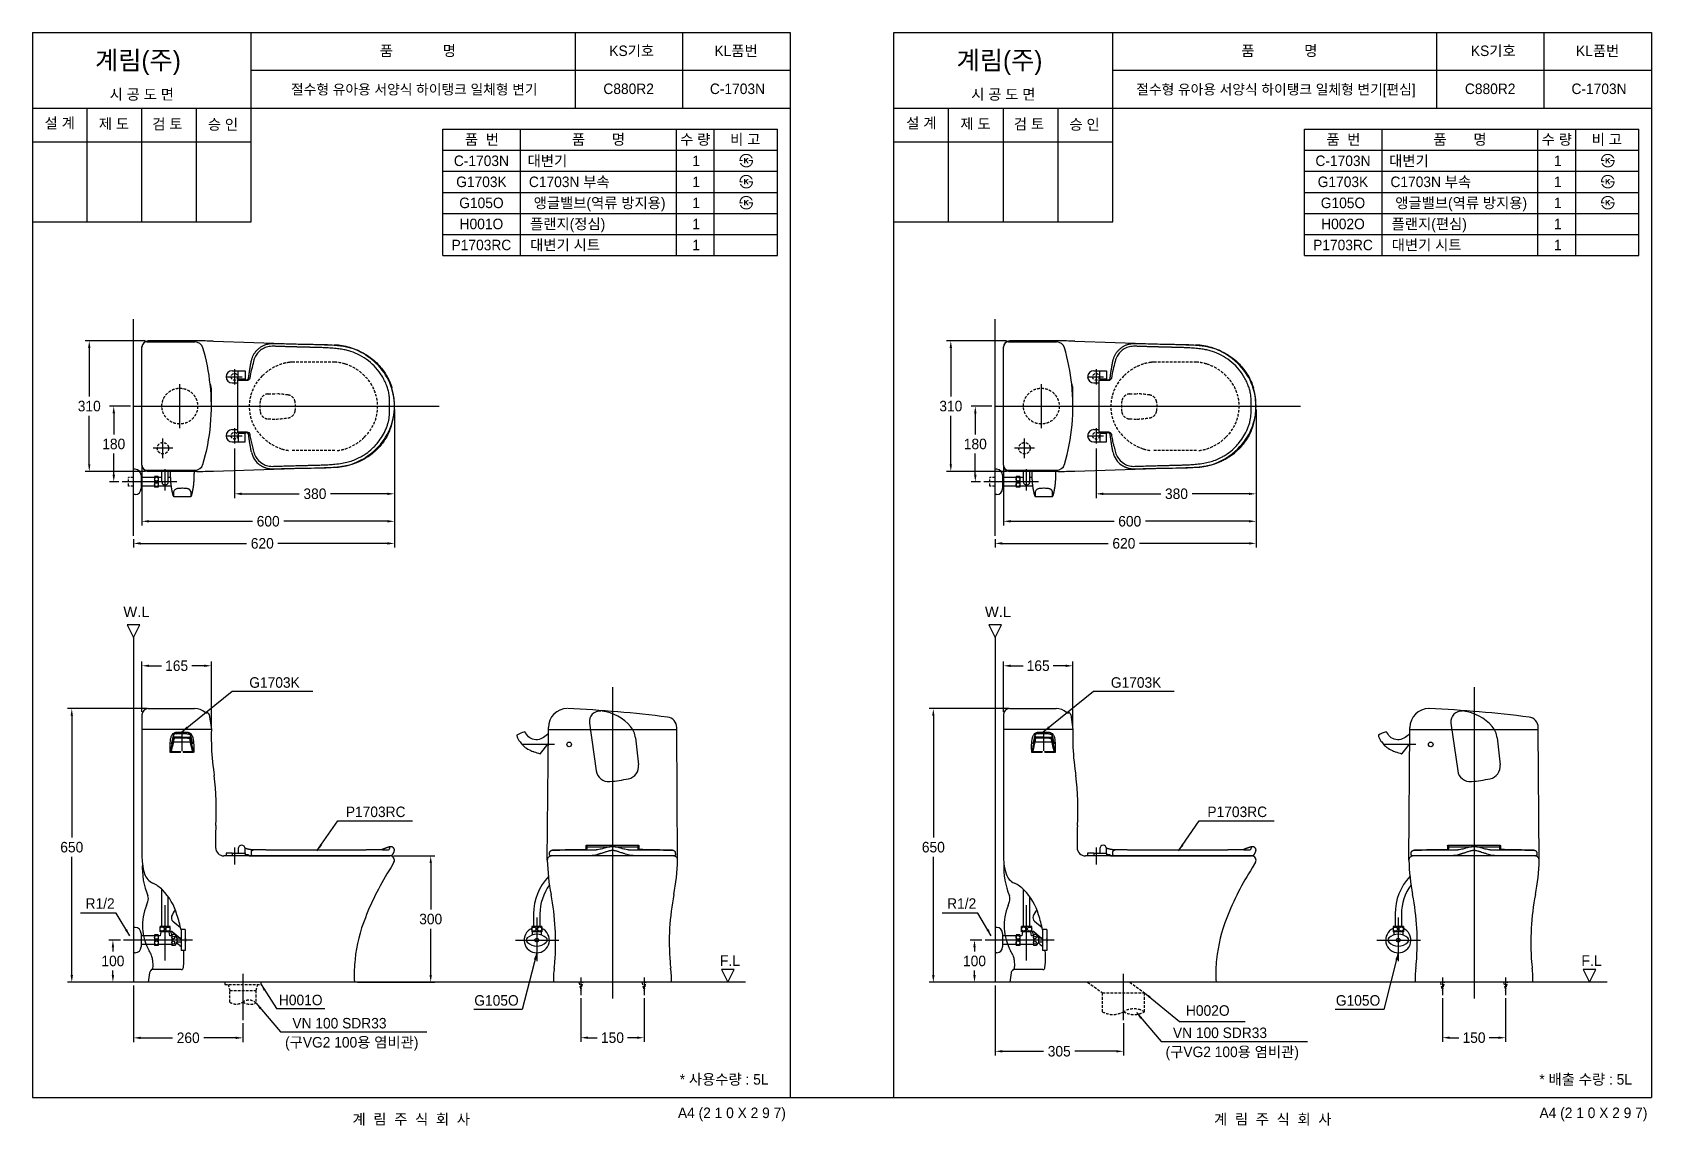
# Model space of a CAD drawing. Header units: millimetres. Extents: x 0 to 3847, y -67 to 2530.
import ezdxf
from ezdxf.enums import TextEntityAlignment as Align
from ezdxf.lldxf.tags import DXFTag

# ---------------------------------------------------------------- set-up
doc = ezdxf.new("R2010")
doc.units = ezdxf.units.MM
doc.linetypes.add('DASHED2', pattern=[9.525, 6.35, -3.175])
for name, color, linetype in [('TEXT', 7, 'Continuous'), ('내부선 및 부속', 4, 'Continuous'), ('도각라인', 255, 'Continuous'), ('외형선', 3, 'Continuous'), ('점선', 6, 'DASHED2'), ('중심선', 1, 'DASHED'), ('치수선', 7, 'Continuous')]:
    doc.layers.add(name, color=color, linetype=linetype)
doc.styles.add('____', font='')
doc.styles.add('타이틀', font='H2GTRM.TTF', dxfattribs={"height": 25})
doc.styles.get('____').set_extended_font_data('굴림')
tags = doc.linetypes.add('DASHDOT', pattern=[70, 31, -13, 13, -13]).pattern_tags.tags
tags[10:11] = [DXFTag(74, 4), DXFTag(75, 0), DXFTag(340, '0'), DXFTag(46, 0.0), DXFTag(50, 0.0), DXFTag(44, 0.0), DXFTag(45, 0.0)]
tags[8:9] = [DXFTag(74, 4), DXFTag(75, 0), DXFTag(340, '0'), DXFTag(46, 0.0), DXFTag(50, 0.0), DXFTag(44, 0.0), DXFTag(45, 0.0)]
tags[6:7] = [DXFTag(74, 4), DXFTag(75, 0), DXFTag(340, '0'), DXFTag(46, 0.0), DXFTag(50, 0.0), DXFTag(44, 0.0), DXFTag(45, 0.0)]
tags[4:5] = [DXFTag(74, 4), DXFTag(75, 0), DXFTag(340, '0'), DXFTag(46, 0.0), DXFTag(50, 0.0), DXFTag(44, 0.0), DXFTag(45, 0.0)]
tags = doc.linetypes.add('DASHED', pattern=[25.72, 12.86, -12.86]).pattern_tags.tags
tags[6:7] = [DXFTag(74, 4), DXFTag(75, 0), DXFTag(340, '0'), DXFTag(46, 0.0), DXFTag(50, 0.0), DXFTag(44, 0.0), DXFTag(45, 0.0)]
tags[4:5] = [DXFTag(74, 4), DXFTag(75, 0), DXFTag(340, '0'), DXFTag(46, 0.0), DXFTag(50, 0.0), DXFTag(44, 0.0), DXFTag(45, 0.0)]
doc.dimstyles.new('MSADIM', dxfattribs={"dimtxt": 33, "dimasz": 17, "dimexe": 10, "dimexo": 7.5, "dimgap": 10, "dimtad": 0, "dimtih": 1, "dimtoh": 1, "dimdec": 0, "dimzin": 1, "dimdsep": 46, "dimtxsty": '____', "dimcen": 11.25, "dimadec": 0, "dimazin": 0, "dimtfac": 1, "dimtdec": 0, "dimtix": 1, "dimtmove": 0, "dimatfit": 3, "dimfxl": 0, "dimtolj": 1, "dimtzin": 1, "dimarcsym": 0})

msp = doc.modelspace()

# ---------------------------------------------------------------- texts
at = {"layer": 'TEXT', "style": '타이틀'}
for s, height, p in [('품             명', 25, (915.7, 2486.4)), ('KS기호', 25, (1423.8, 2486.3)), ('KL품번', 25, (1671.8, 2486.1)), ('품             명', 25, (2962.5, 2486.4)), ('KS기호', 25, (3470.7, 2486.3)), ('KL품번', 25, (3718.6, 2486.1)), ('시 공 도 면', 25, (259.9, 2382.7)), ('절수형 유아용 서양식 하이탱크 일체형 변기', 24, (907.3, 2394.6)), ('C880R2', 25, (1416.5, 2396)), ('C-1703N', 25, (1675.1, 2396)), ('시 공 도 면', 25, (2306.7, 2382.7)), ('절수형 유아용 서양식 하이탱크 일체형 변기[편심]', 24, (2954.1, 2394.6)), ('C880R2', 25, (3463.3, 2396)), ('C-1703N', 25, (3721.9, 2396)), ('설 계', 25, (65, 2314.6)), ('제 도', 25, (193.8, 2312.9)), ('검 토', 25, (320.8, 2312.3)), ('승 인', 25, (452.7, 2311.4)), ('설 계', 25, (2111.9, 2314.6)), ('제 도', 25, (2240.6, 2312.9)), ('검 토', 25, (2367.6, 2312.3)), ('승 인', 25, (2499.6, 2311.4)), ('품  번', 25, (1067.9, 2275.7)), ('품       명', 25, (1344.8, 2275.7)), ('수 량', 25, (1574.8, 2275.7)), ('비 고', 25, (1693.6, 2275.7)), ('품  번', 25, (3114.7, 2275.7)), ('품       명', 25, (3391.6, 2275.7)), ('수 량', 25, (3621.6, 2275.7)), ('비 고', 25, (3740.4, 2275.7)), ('C-1703N', 25, (1066.8, 2225)), ('대변기', 25, (1223.5, 2225)), ('1', 25, (1577, 2225)), ('C-1703N', 25, (3113.6, 2225)), ('대변기', 25, (3270.3, 2225)), ('1', 25, (3623.8, 2225)), ('G1703K', 25, (1066.8, 2175)), ('C1703N 부속', 25, (1275.5, 2175)), ('1', 25, (1577, 2175)), ('G1703K', 25, (3113.6, 2175)), ('C1703N 부속', 25, (3322.3, 2175)), ('1', 25, (3623.8, 2175)), ('G105O', 25, (1066.8, 2125)), ('앵글밸브(역류 방지용)', 25, (1347.5, 2125)), ('1', 25, (1577, 2125)), ('G105O', 25, (3113.6, 2125)), ('앵글밸브(역류 방지용)', 25, (3394.3, 2125)), ('1', 25, (3623.8, 2125)), ('H001O', 25, (1066.8, 2075)), ('플랜지(정심)', 25, (1271.7, 2075)), ('1', 25, (1577, 2075)), ('H002O', 25, (3113.6, 2075)), ('플랜지(편심)', 25, (3318.5, 2075)), ('1', 25, (3623.8, 2075)), ('대변기 시트', 25, (1265.5, 2025)), ('대변기 시트', 25, (3312.3, 2025)), ('P1703RC', 25, (1066.8, 2025)), ('1', 25, (1577, 2025)), ('P1703RC', 25, (3113.6, 2025)), ('1', 25, (3623.8, 2025)), ('G1703K', 25, (575.3, 985.7)), ('G1703K', 25, (2622.1, 985.7)), ('P1703RC', 25, (815.6, 678.5)), ('P1703RC', 25, (2862.4, 678.5)), ('H001O', 25, (637.5, 231.5)), ('G105O', 25, (1102.6, 230.5)), ('G105O', 25, (3149.4, 230.5)), ('* 사용수량 : 5L', 25, (1643.3, 42.9)), ('* 배출 수량 : 5L', 25, (3690.1, 42.9)), ('계  림  주  식  회  사', 25, (900, -51.7)), ('계  림  주  식  회  사', 25, (2946.8, -51.7))]:
    msp.add_text(s, height=height, dxfattribs=at).set_placement(p, align=Align.MIDDLE_CENTER)
for p in [(148.7, 2441.8), (2195.5, 2441.8)]:
    msp.add_text('계림(주)', height=44, dxfattribs=at).set_placement(p)
for p in [(1790, -36.5), (3836.8, -36.5)]:
    msp.add_text('A4 (2 1 0 X 2 9 7)', height=25, dxfattribs=at).set_placement(p, align=Align.MIDDLE_RIGHT)
at = {"layer": 'TEXT', "char_height": 25, "attachment_point": 1, "line_spacing_factor": 0.963855, "style": '타이틀'}
for s, insert, width in [('\\fArial;W.L', (216.1, 1166), 248.993), ('\\fArial;W.L', (2262.9, 1166), 248.993), ('\\A1;R1/2', (126.4, 473.1), 248.993), ('\\A1;R1/2', (2173.2, 473.1), 248.993), ('{\\fﾱﾼﾸﾲ|b0|i0|c129|p0;F\\fﾱﾼﾸﾲ|b0|i0|c0|p0;.L}', (1633.1, 337.6), 248.993), ('{\\fﾱﾼﾸﾲ|b0|i0|c129|p0;F\\fﾱﾼﾸﾲ|b0|i0|c0|p0;.L}', (3679.9, 337.6), 248.993), ('\\A1; H002O', (2731.5, 219), 361.787)]:
    msp.add_mtext(s, dxfattribs=dict(at, insert=insert, width=width))
at = {"layer": '치수선', "linetype": 'Continuous', "style": '타이틀'}
for s, p in [('VN 100 SDR33', (729.5, 176.4)), ('VN 100 SDR33', (2821.4, 153.6)), ('(구VG2 100용 염비관)', (758.7, 131.1)), ('(구VG2 100용 염비관)', (2850.5, 108.3))]:
    msp.add_text(s, height=25, dxfattribs=at).set_placement(p, align=Align.MIDDLE_CENTER)

# ---------------------------------------------------------------- blocks, each defined once
blk = doc.blocks.new('*D22')
at = {"layer": '치수선', "color": 0, "linetype": 'Continuous', "lineweight": -2}
for p, q in [((272.7, 923.7), (83.6, 923.7)), ((93.6, 906.7), (93.6, 617.2)), ((93.6, 290.7), (93.6, 571.6)), ((267.7, 273.7), (83.6, 273.7))]:
    blk.add_line(p, q, dxfattribs=at)
at = {"layer": '치수선', "color": 0, "linetype": 'Continuous'}
for points in [[(90.7, 906.7), (96.4, 906.7), (93.6, 923.7)], [(90.7, 290.7), (96.4, 290.7), (93.6, 273.7)]]:
    blk.add_solid(points, dxfattribs=at)
at = {"layer": '치수선', "color": 0, "linetype": 'Continuous', "insert": (93.6, 594.4), "char_height": 25, "attachment_point": 5, "style": '____'}
blk.add_mtext('\\A1;650', dxfattribs=at)
blk = doc.blocks.new('*D17')
at = {"layer": '치수선', "color": 0, "linetype": 'Continuous', "lineweight": -2}
for p, q in [((1303.1, 235.8), (1303.1, 131.9)), ((1453.1, 235.8), (1453.1, 131.9)), ((1320.1, 141.9), (1342.1, 141.9)), ((1436.1, 141.9), (1414, 141.9))]:
    blk.add_line(p, q, dxfattribs=at)
at = {"layer": '치수선', "color": 0, "linetype": 'Continuous'}
for points in [[(1320.1, 144.8), (1320.1, 139.1), (1303.1, 141.9)], [(1436.1, 144.8), (1436.1, 139.1), (1453.1, 141.9)]]:
    blk.add_solid(points, dxfattribs=at)
at = {"layer": '치수선', "color": 0, "linetype": 'Continuous', "insert": (1378.1, 141.9), "char_height": 25, "attachment_point": 5, "style": '____'}
blk.add_mtext('\\A1;150', dxfattribs=at)
blk = doc.blocks.new('*D6')
at = {"layer": '치수선', "color": 0, "linetype": 'Continuous', "lineweight": -2}
for p, q in [((860.2, 1634.3), (860.2, 1358.6)), ((260.2, 1499.3), (260.2, 1358.6)), ((277.2, 1368.6), (522.9, 1368.6)), ((843.2, 1368.6), (597.5, 1368.6))]:
    blk.add_line(p, q, dxfattribs=at)
at = {"layer": '치수선', "color": 0, "linetype": 'Continuous'}
for points in [[(277.2, 1371.5), (277.2, 1365.8), (260.2, 1368.6)], [(843.2, 1371.5), (843.2, 1365.8), (860.2, 1368.6)]]:
    blk.add_solid(points, dxfattribs=at)
at = {"layer": '치수선', "color": 0, "linetype": 'Continuous', "insert": (560.2, 1368.6), "char_height": 25, "attachment_point": 5, "style": '____'}
blk.add_mtext('\\A1;600', dxfattribs=at)
blk = doc.blocks.new('*D7')
at = {"layer": '치수선', "color": 0, "linetype": 'Continuous', "lineweight": -2}
for p, q in [((860.2, 1624.3), (860.2, 1423.9)), ((480.2, 1541.7), (480.2, 1423.9)), ((497.2, 1433.9), (633.9, 1433.9)), ((843.2, 1433.9), (708.5, 1433.9))]:
    blk.add_line(p, q, dxfattribs=at)
at = {"layer": '치수선', "color": 0, "linetype": 'Continuous'}
for points in [[(497.2, 1436.7), (497.2, 1431), (480.2, 1433.9)], [(843.2, 1436.7), (843.2, 1431), (860.2, 1433.9)]]:
    blk.add_solid(points, dxfattribs=at)
at = {"layer": '치수선', "color": 0, "linetype": 'Continuous', "insert": (671.2, 1433.9), "char_height": 25, "attachment_point": 5, "style": '____'}
blk.add_mtext('\\A1;380', dxfattribs=at)
blk = doc.blocks.new('*D8')
at = {"layer": '치수선', "color": 0, "linetype": 'Continuous', "lineweight": -2}
for p, q in [((860.2, 1380.1), (860.2, 1306.1)), ((240.2, 1326.2), (240.2, 1306.1)), ((257.2, 1316.1), (509, 1316.1)), ((843.2, 1316.1), (583.5, 1316.1))]:
    blk.add_line(p, q, dxfattribs=at)
at = {"layer": '치수선', "color": 0, "linetype": 'Continuous'}
for points in [[(257.2, 1319), (257.2, 1313.3), (240.2, 1316.1)], [(843.2, 1319), (843.2, 1313.3), (860.2, 1316.1)]]:
    blk.add_solid(points, dxfattribs=at)
at = {"layer": '치수선', "color": 0, "linetype": 'Continuous', "insert": (546.2, 1316.1), "char_height": 25, "attachment_point": 5, "style": '____'}
blk.add_mtext('\\A1;620', dxfattribs=at)
blk = doc.blocks.new('*D18')
at = {"layer": '치수선', "color": 0, "linetype": 'Continuous', "lineweight": -2}
for p, q in [((232.7, 1642.2), (183.3, 1642.2)), ((193.3, 1625.2), (193.3, 1575)), ((193.3, 1479.2), (193.3, 1529.3)), ((205.7, 1462.2), (183.3, 1462.2))]:
    blk.add_line(p, q, dxfattribs=at)
at = {"layer": '치수선', "color": 0, "linetype": 'Continuous'}
for points in [[(190.5, 1625.2), (196.2, 1625.2), (193.3, 1642.2)], [(190.5, 1479.2), (196.2, 1479.2), (193.3, 1462.2)]]:
    blk.add_solid(points, dxfattribs=at)
at = {"layer": '치수선', "color": 0, "linetype": 'Continuous', "insert": (193.3, 1552.2), "char_height": 25, "attachment_point": 5, "style": '____'}
blk.add_mtext('\\A1;180', dxfattribs=at)
blk = doc.blocks.new('*D9')
at = {"layer": '치수선', "color": 0, "linetype": 'Continuous', "lineweight": -2}
for p, q in [((260.2, 916.2), (260.2, 1035.4)), ((277.2, 1025.4), (306.7, 1025.4)), ((408.2, 1025.4), (378.6, 1025.4)), ((425.2, 881.2), (425.2, 1035.4))]:
    blk.add_line(p, q, dxfattribs=at)
at = {"layer": '치수선', "color": 0, "linetype": 'Continuous'}
for points in [[(277.2, 1028.2), (277.2, 1022.6), (260.2, 1025.4)], [(408.2, 1028.2), (408.2, 1022.6), (425.2, 1025.4)]]:
    blk.add_solid(points, dxfattribs=at)
at = {"layer": '치수선', "color": 0, "linetype": 'Continuous', "insert": (342.7, 1025.4), "char_height": 25, "attachment_point": 5, "style": '____'}
blk.add_mtext('\\A1;165', dxfattribs=at)
blk = doc.blocks.new('*D19')
at = {"layer": '치수선', "color": 0, "linetype": 'Continuous', "lineweight": -2}
for p, q in [((209.1, 373.7), (181.3, 373.7)), ((191.3, 356.7), (191.3, 347)), ((252.7, 273.7), (181.3, 273.7)), ((191.3, 290.7), (191.3, 301.3))]:
    blk.add_line(p, q, dxfattribs=at)
at = {"layer": '치수선', "color": 0, "linetype": 'Continuous'}
for points in [[(188.5, 356.7), (194.2, 356.7), (191.3, 373.7)], [(188.5, 290.7), (194.2, 290.7), (191.3, 273.7)]]:
    blk.add_solid(points, dxfattribs=at)
at = {"layer": '치수선', "color": 0, "linetype": 'Continuous', "insert": (191.3, 324.1), "char_height": 25, "attachment_point": 5, "style": '____'}
blk.add_mtext('\\A1;100', dxfattribs=at)
blk = doc.blocks.new('*D20')
at = {"layer": '치수선', "color": 0, "linetype": 'Continuous', "lineweight": -2}
for p, q in [((240.2, 266.2), (240.2, 131.6)), ((500.2, 176.2), (500.2, 131.6)), ((257.2, 141.6), (332.9, 141.6)), ((483.2, 141.6), (407.5, 141.6))]:
    blk.add_line(p, q, dxfattribs=at)
at = {"layer": '치수선', "color": 0, "linetype": 'Continuous'}
for points in [[(257.2, 144.4), (257.2, 138.7), (240.2, 141.6)], [(483.2, 144.4), (483.2, 138.7), (500.2, 141.6)]]:
    blk.add_solid(points, dxfattribs=at)
at = {"layer": '치수선', "color": 0, "linetype": 'Continuous', "insert": (370.2, 141.6), "char_height": 25, "attachment_point": 5, "style": '____'}
blk.add_mtext('\\A1;260', dxfattribs=at)
blk = doc.blocks.new('*D10')
at = {"layer": '치수선', "color": 0, "linetype": 'Continuous', "lineweight": -2}
for p, q in [((267.7, 1797.2), (125.1, 1797.2)), ((135.1, 1780.2), (135.1, 1665)), ((135.1, 1504.2), (135.1, 1619.3)), ((267.7, 1487.2), (125.1, 1487.2))]:
    blk.add_line(p, q, dxfattribs=at)
at = {"layer": '치수선', "color": 0, "linetype": 'Continuous'}
for points in [[(132.3, 1780.2), (137.9, 1780.2), (135.1, 1797.2)], [(132.3, 1504.2), (137.9, 1504.2), (135.1, 1487.2)]]:
    blk.add_solid(points, dxfattribs=at)
at = {"layer": '치수선', "color": 0, "linetype": 'Continuous', "insert": (135.1, 1642.2), "char_height": 25, "attachment_point": 5, "style": '____'}
blk.add_mtext('\\A1;310', dxfattribs=at)
blk = doc.blocks.new('*D12')
at = {"layer": '치수선', "color": 0, "linetype": 'Continuous', "lineweight": -2}
for p, q in [((857.7, 573.7), (956.3, 573.7)), ((946.3, 556.7), (946.3, 446.5)), ((946.3, 290.7), (946.3, 400.9)), ((772.7, 273.7), (956.3, 273.7))]:
    blk.add_line(p, q, dxfattribs=at)
at = {"layer": '치수선', "color": 0, "linetype": 'Continuous'}
for points in [[(943.5, 556.7), (949.1, 556.7), (946.3, 573.7)], [(943.5, 290.7), (949.1, 290.7), (946.3, 273.7)]]:
    blk.add_solid(points, dxfattribs=at)
at = {"layer": '치수선', "color": 0, "linetype": 'Continuous', "insert": (946.3, 423.7), "char_height": 25, "attachment_point": 5, "style": '____'}
blk.add_mtext('\\A1;300', dxfattribs=at)
blk = doc.blocks.new('*D41')
at = {"layer": '치수선', "color": 0, "linetype": 'Continuous', "lineweight": -2}
for p, q in [((2319.5, 923.7), (2130.4, 923.7)), ((2140.4, 906.7), (2140.4, 617.2)), ((2140.4, 290.7), (2140.4, 571.6)), ((2314.5, 273.7), (2130.4, 273.7))]:
    blk.add_line(p, q, dxfattribs=at)
at = {"layer": '치수선', "color": 0, "linetype": 'Continuous'}
for points in [[(2137.5, 906.7), (2143.2, 906.7), (2140.4, 923.7)], [(2137.5, 290.7), (2143.2, 290.7), (2140.4, 273.7)]]:
    blk.add_solid(points, dxfattribs=at)
at = {"layer": '치수선', "color": 0, "linetype": 'Continuous', "insert": (2140.4, 594.4), "char_height": 25, "attachment_point": 5, "style": '____'}
blk.add_mtext('\\A1;650', dxfattribs=at)
blk = doc.blocks.new('*D42')
at = {"layer": '치수선', "color": 0, "linetype": 'Continuous', "lineweight": -2}
for p, q in [((3349.9, 235.8), (3349.9, 131.9)), ((3499.9, 235.8), (3499.9, 131.9)), ((3366.9, 141.9), (3389, 141.9)), ((3482.9, 141.9), (3460.8, 141.9))]:
    blk.add_line(p, q, dxfattribs=at)
at = {"layer": '치수선', "color": 0, "linetype": 'Continuous'}
for points in [[(3366.9, 144.8), (3366.9, 139.1), (3349.9, 141.9)], [(3482.9, 144.8), (3482.9, 139.1), (3499.9, 141.9)]]:
    blk.add_solid(points, dxfattribs=at)
at = {"layer": '치수선', "color": 0, "linetype": 'Continuous', "insert": (3424.9, 141.9), "char_height": 25, "attachment_point": 5, "style": '____'}
blk.add_mtext('\\A1;150', dxfattribs=at)
blk = doc.blocks.new('*D35')
at = {"layer": '치수선', "color": 0, "linetype": 'Continuous', "lineweight": -2}
for p, q in [((2287, 266.2), (2287, 99.6)), ((2592, 176.2), (2592, 99.6)), ((2304, 109.6), (2402.2, 109.6)), ((2575, 109.6), (2476.8, 109.6))]:
    blk.add_line(p, q, dxfattribs=at)
at = {"layer": '치수선', "color": 0, "linetype": 'Continuous'}
for points in [[(2304, 112.4), (2304, 106.8), (2287, 109.6)], [(2575, 112.4), (2575, 106.8), (2592, 109.6)]]:
    blk.add_solid(points, dxfattribs=at)
at = {"layer": '치수선', "color": 0, "linetype": 'Continuous', "insert": (2439.5, 109.6), "char_height": 25, "attachment_point": 5, "style": '____'}
blk.add_mtext('\\A1;305', dxfattribs=at)
blk = doc.blocks.new('*D38')
at = {"layer": '치수선', "color": 0, "linetype": 'Continuous', "lineweight": -2}
for p, q in [((2907, 1634.3), (2907, 1358.6)), ((2307, 1499.3), (2307, 1358.6)), ((2324, 1368.6), (2569.7, 1368.6)), ((2890, 1368.6), (2644.3, 1368.6))]:
    blk.add_line(p, q, dxfattribs=at)
at = {"layer": '치수선', "color": 0, "linetype": 'Continuous'}
for points in [[(2324, 1371.5), (2324, 1365.8), (2307, 1368.6)], [(2890, 1371.5), (2890, 1365.8), (2907, 1368.6)]]:
    blk.add_solid(points, dxfattribs=at)
at = {"layer": '치수선', "color": 0, "linetype": 'Continuous', "insert": (2607, 1368.6), "char_height": 25, "attachment_point": 5, "style": '____'}
blk.add_mtext('\\A1;600', dxfattribs=at)
blk = doc.blocks.new('*D39')
at = {"layer": '치수선', "color": 0, "linetype": 'Continuous', "lineweight": -2}
for p, q in [((2907, 1624.3), (2907, 1423.9)), ((2527, 1541.7), (2527, 1423.9)), ((2544, 1433.9), (2680.7, 1433.9)), ((2890, 1433.9), (2755.3, 1433.9))]:
    blk.add_line(p, q, dxfattribs=at)
at = {"layer": '치수선', "color": 0, "linetype": 'Continuous'}
for points in [[(2544, 1436.7), (2544, 1431), (2527, 1433.9)], [(2890, 1436.7), (2890, 1431), (2907, 1433.9)]]:
    blk.add_solid(points, dxfattribs=at)
at = {"layer": '치수선', "color": 0, "linetype": 'Continuous', "insert": (2718, 1433.9), "char_height": 25, "attachment_point": 5, "style": '____'}
blk.add_mtext('\\A1;380', dxfattribs=at)
blk = doc.blocks.new('*D40')
at = {"layer": '치수선', "color": 0, "linetype": 'Continuous', "lineweight": -2}
for p, q in [((2907, 1380.1), (2907, 1306.1)), ((2287, 1326.2), (2287, 1306.1)), ((2304, 1316.1), (2555.8, 1316.1)), ((2890, 1316.1), (2630.3, 1316.1))]:
    blk.add_line(p, q, dxfattribs=at)
at = {"layer": '치수선', "color": 0, "linetype": 'Continuous'}
for points in [[(2304, 1319), (2304, 1313.3), (2287, 1316.1)], [(2890, 1319), (2890, 1313.3), (2907, 1316.1)]]:
    blk.add_solid(points, dxfattribs=at)
at = {"layer": '치수선', "color": 0, "linetype": 'Continuous', "insert": (2593.1, 1316.1), "char_height": 25, "attachment_point": 5, "style": '____'}
blk.add_mtext('\\A1;620', dxfattribs=at)
blk = doc.blocks.new('*D44')
at = {"layer": '치수선', "color": 0, "linetype": 'Continuous', "lineweight": -2}
for p, q in [((2279.5, 1642.2), (2230.1, 1642.2)), ((2240.1, 1625.2), (2240.1, 1575)), ((2240.1, 1479.2), (2240.1, 1529.3)), ((2252.5, 1462.2), (2230.1, 1462.2))]:
    blk.add_line(p, q, dxfattribs=at)
at = {"layer": '치수선', "color": 0, "linetype": 'Continuous'}
for points in [[(2237.3, 1625.2), (2243, 1625.2), (2240.1, 1642.2)], [(2237.3, 1479.2), (2243, 1479.2), (2240.1, 1462.2)]]:
    blk.add_solid(points, dxfattribs=at)
at = {"layer": '치수선', "color": 0, "linetype": 'Continuous', "insert": (2240.1, 1552.2), "char_height": 25, "attachment_point": 5, "style": '____'}
blk.add_mtext('\\A1;180', dxfattribs=at)
blk = doc.blocks.new('*D36')
at = {"layer": '치수선', "color": 0, "linetype": 'Continuous', "lineweight": -2}
for p, q in [((2307, 916.2), (2307, 1035.4)), ((2324, 1025.4), (2353.5, 1025.4)), ((2455, 1025.4), (2425.4, 1025.4)), ((2472, 881.2), (2472, 1035.4))]:
    blk.add_line(p, q, dxfattribs=at)
at = {"layer": '치수선', "color": 0, "linetype": 'Continuous'}
for points in [[(2324, 1028.2), (2324, 1022.6), (2307, 1025.4)], [(2455, 1028.2), (2455, 1022.6), (2472, 1025.4)]]:
    blk.add_solid(points, dxfattribs=at)
at = {"layer": '치수선', "color": 0, "linetype": 'Continuous', "insert": (2389.5, 1025.4), "char_height": 25, "attachment_point": 5, "style": '____'}
blk.add_mtext('\\A1;165', dxfattribs=at)
blk = doc.blocks.new('*D43')
at = {"layer": '치수선', "color": 0, "linetype": 'Continuous', "lineweight": -2}
for p, q in [((2255.9, 373.7), (2228.2, 373.7)), ((2238.2, 356.7), (2238.2, 347)), ((2299.5, 273.7), (2228.2, 273.7)), ((2238.2, 290.7), (2238.2, 301.3))]:
    blk.add_line(p, q, dxfattribs=at)
at = {"layer": '치수선', "color": 0, "linetype": 'Continuous'}
for points in [[(2235.3, 356.7), (2241, 356.7), (2238.2, 373.7)], [(2235.3, 290.7), (2241, 290.7), (2238.2, 273.7)]]:
    blk.add_solid(points, dxfattribs=at)
at = {"layer": '치수선', "color": 0, "linetype": 'Continuous', "insert": (2238.2, 324.1), "char_height": 25, "attachment_point": 5, "style": '____'}
blk.add_mtext('\\A1;100', dxfattribs=at)
blk = doc.blocks.new('*D37')
at = {"layer": '치수선', "color": 0, "linetype": 'Continuous', "lineweight": -2}
for p, q in [((2314.5, 1797.2), (2171.9, 1797.2)), ((2181.9, 1780.2), (2181.9, 1665)), ((2181.9, 1504.2), (2181.9, 1619.3)), ((2314.5, 1487.2), (2171.9, 1487.2))]:
    blk.add_line(p, q, dxfattribs=at)
at = {"layer": '치수선', "color": 0, "linetype": 'Continuous'}
for points in [[(2179.1, 1780.2), (2184.7, 1780.2), (2181.9, 1797.2)], [(2179.1, 1504.2), (2184.7, 1504.2), (2181.9, 1487.2)]]:
    blk.add_solid(points, dxfattribs=at)
at = {"layer": '치수선', "color": 0, "linetype": 'Continuous', "insert": (2181.9, 1642.2), "char_height": 25, "attachment_point": 5, "style": '____'}
blk.add_mtext('\\A1;310', dxfattribs=at)

# ---------------------------------------------------------------- dimensions: what is measured, and where the dimension line sits
at = {"layer": '치수선', "linetype": 'Continuous'}
for base, p1, p2, picture, middle in [((135.1, 1797.2), (275.2, 1487.2), (275.2, 1797.2), '*D10', (135.1, 1642.2)), ((2181.9, 1797.2), (2322, 1487.2), (2322, 1797.2), '*D37', (2181.9, 1642.2)), ((193.3, 1642.2), (213.2, 1462.2), (240.2, 1642.2), '*D18', (193.3, 1552.2)), ((2240.1, 1642.2), (2260, 1462.2), (2287, 1642.2), '*D44', (2240.1, 1552.2)), ((946.3, 573.7), (765.2, 273.7), (850.2, 573.7), '*D12', (946.3, 423.7))]:
    dim = msp.add_linear_dim(base=base, p1=p1, p2=p2, angle=90, dimstyle='MSADIM', override={"dimtxt": 25}, dxfattribs=at)
    dim.commit()
    dim.dimension.update_dxf_attribs({"geometry": picture, "text_midpoint": middle})
for base, p1, p2, picture, middle in [((860.2, 1368.6), (260.2, 1506.8), (860.2, 1641.8), '*D6', (560.2, 1368.6)), ((860.2, 1433.9), (480.2, 1549.2), (860.2, 1631.8), '*D7', (671.2, 1433.9)), ((2907, 1368.6), (2307, 1506.8), (2907, 1641.8), '*D38', (2607, 1368.6)), ((2907, 1433.9), (2527, 1549.2), (2907, 1631.8), '*D39', (2718, 1433.9)), ((860.2, 1316.1), (240.2, 1333.7), (860.2, 1387.6), '*D8', (546.2, 1316.1)), ((2907, 1316.1), (2287, 1333.7), (2907, 1387.6), '*D40', (2593.1, 1316.1)), ((240.2, 141.6), (500.2, 183.7), (240.2, 273.7), '*D20', (370.2, 141.6)), ((2592, 109.6), (2287, 273.7), (2592, 183.7), '*D35', (2439.5, 109.6))]:
    dim = msp.add_linear_dim(base=base, p1=p1, p2=p2, dimstyle='MSADIM', override={"dimtxt": 25}, dxfattribs=at)
    dim.commit()
    dim.dimension.update_dxf_attribs({"geometry": picture, "text_midpoint": middle, "dimtype": 160})
for base, p1, p2, picture, middle in [((425.2, 1025.4), (260.2, 908.7), (425.2, 873.7), '*D9', (342.7, 1025.4)), ((2472, 1025.4), (2307, 908.7), (2472, 873.7), '*D36', (2389.5, 1025.4)), ((1453.1, 141.9), (1303.1, 243.3), (1453.1, 243.3), '*D17', (1378.1, 141.9)), ((3499.9, 141.9), (3349.9, 243.3), (3499.9, 243.3), '*D42', (3424.9, 141.9))]:
    dim = msp.add_linear_dim(base=base, p1=p1, p2=p2, dimstyle='MSADIM', override={"dimtxt": 25}, dxfattribs=at)
    dim.commit()
    dim.dimension.update_dxf_attribs({"geometry": picture, "text_midpoint": middle})
for base, p1, p2, picture, middle in [((93.6, 273.7), (280.2, 923.7), (275.2, 273.7), '*D22', (93.6, 594.4)), ((2140.4, 273.7), (2327, 923.7), (2322, 273.7), '*D41', (2140.4, 594.4)), ((191.3, 273.7), (216.6, 373.7), (260.2, 273.7), '*D19', (191.3, 324.1)), ((2238.2, 273.7), (2263.4, 373.7), (2307, 273.7), '*D43', (2238.2, 324.1))]:
    dim = msp.add_linear_dim(base=base, p1=p1, p2=p2, angle=90, dimstyle='MSADIM', override={"dimtxt": 25}, dxfattribs=at)
    dim.commit()
    dim.dimension.update_dxf_attribs({"geometry": picture, "text_midpoint": middle, "dimtype": 160})

# ---------------------------------------------------------------- hatches: boundary and pattern name
at = {"layer": 'TEXT'}
for points in [[(1679.9, 2224.2), (1679.8, 2224.6), (1679.8, 2225), (1679.8, 2225.4), (1679.8, 2225.8), (1679.8, 2226.2), (1679.9, 2226.6), (1679.9, 2227), (1679.9, 2227.4), (1680, 2227.8), (1680, 2228.2), (1680.1, 2228.6), (1680.2, 2229), (1680.3, 2229.4), (1680.4, 2229.8), (1680.5, 2230.1), (1680.6, 2230.5), (1680.7, 2230.9), (1680.8, 2231.3), (1681, 2231.7), (1681.1, 2232), (1681.3, 2232.4), (1681.4, 2232.7), (1681.6, 2233.1), (1681.8, 2233.4), (1682, 2233.8), (1682.1, 2234.1), (1682.4, 2234.4), (1682.6, 2234.8), (1682.8, 2235.1), (1683, 2235.4), (1683.2, 2235.7), (1683.8, 2236.3), (1684, 2236.6), (1684.3, 2236.9), (1684.6, 2237.2), (1684.9, 2237.5), (1685.2, 2237.8), (1685.5, 2238), (1685.8, 2238.3), (1686.1, 2238.5), (1686.4, 2238.7), (1686.8, 2239), (1687.1, 2239.2), (1687.4, 2239.4), (1687.8, 2239.6), (1688.2, 2239.8), (1688.5, 2239.9), (1688.9, 2240.1), (1689.3, 2240.3), (1689.7, 2240.5), (1690.2, 2240.6), (1690.6, 2240.7), (1691, 2240.9), (1691.5, 2241), (1691.9, 2241.1), (1692.4, 2241.2), (1692.8, 2241.2), (1693.3, 2241.3), (1693.8, 2241.4), (1694.2, 2241.4), (1694.7, 2241.4), (1695.2, 2241.5), (1695.7, 2241.5), (1696.5, 2241.5), (1696.8, 2241.4), (1697.2, 2241.4), (1697.6, 2241.4), (1697.9, 2241.3), (1698.3, 2241.3), (1698.6, 2241.2), (1699, 2241.2), (1699.3, 2241.1), (1699.7, 2241), (1700, 2241), (1700.4, 2240.9), (1700.7, 2240.8), (1701, 2240.7), (1701.4, 2240.6), (1701.7, 2240.5), (1702, 2240.4), (1702.3, 2240.2), (1702.6, 2240.1), (1702.9, 2240), (1703.2, 2239.8), (1703.5, 2239.7), (1703.8, 2239.5), (1704.1, 2239.4), (1704.4, 2239.2), (1704.7, 2239), (1705, 2238.9), (1705.2, 2238.7), (1705.5, 2238.5), (1705.8, 2238.3), (1706.1, 2238.1), (1706.5, 2237.7), (1706.9, 2237.4), (1707.3, 2237), (1707.7, 2236.6), (1708, 2236.2), (1708.4, 2235.8), (1708.7, 2235.4), (1709.1, 2234.9), (1709.4, 2234.5), (1709.7, 2234), (1710, 2233.5), (1710.3, 2233), (1710.5, 2232.5), (1710.8, 2232), (1711, 2231.5), (1711.3, 2230.9), (1711.3, 2230.9), (1708.2, 2230.9), (1708.2, 2230.9), (1708.1, 2231.1), (1708, 2231.3), (1708, 2231.4), (1707.9, 2231.6), (1707.8, 2231.8), (1707.7, 2232), (1707.7, 2232.1), (1707.6, 2232.3), (1707.5, 2232.5), (1707.4, 2232.6), (1707.3, 2232.8), (1707.2, 2233), (1707.1, 2233.1), (1707, 2233.3), (1706.9, 2233.5), (1706.7, 2233.6), (1706.6, 2233.8), (1706.5, 2233.9), (1706.2, 2234.3), (1705.9, 2234.6), (1705.6, 2234.9), (1705.3, 2235.2), (1705, 2235.5), (1704.7, 2235.8), (1704.3, 2236.1), (1704.1, 2236.3), (1703.8, 2236.4), (1703.6, 2236.6), (1703.4, 2236.8), (1703.1, 2236.9), (1702.9, 2237.1), (1702.6, 2237.2), (1702.4, 2237.4), (1702.2, 2237.5), (1701.9, 2237.6), (1701.7, 2237.7), (1701.4, 2237.8), (1701.2, 2238), (1700.9, 2238.1), (1700.6, 2238.2), (1700.4, 2238.3), (1700.1, 2238.3), (1699.9, 2238.4), (1699.6, 2238.5), (1699.3, 2238.6), (1699.1, 2238.6), (1698.8, 2238.7), (1698.5, 2238.7), (1698.2, 2238.8), (1698, 2238.8), (1697.7, 2238.9), (1697.4, 2238.9), (1697.1, 2238.9), (1696.8, 2239), (1696.5, 2239), (1696.3, 2239), (1696, 2239), (1695.6, 2239), (1695.3, 2239), (1694.9, 2238.9), (1694.6, 2238.9), (1694.3, 2238.9), (1693.9, 2238.9), (1693.6, 2238.8), (1693.3, 2238.8), (1693, 2238.7), (1692.7, 2238.7), (1692.3, 2238.6), (1692, 2238.5), (1691.7, 2238.4), (1691.4, 2238.3), (1691.1, 2238.2), (1690.9, 2238.1), (1690.6, 2238), (1690.3, 2237.9), (1690, 2237.8), (1689.7, 2237.7), (1689.4, 2237.5), (1689.2, 2237.4), (1688.9, 2237.3), (1688.7, 2237.1), (1688.4, 2236.9), (1688.1, 2236.8), (1687.9, 2236.6), (1687.6, 2236.4), (1687.4, 2236.2), (1687.2, 2236), (1686.9, 2235.8), (1686.7, 2235.6), (1686.5, 2235.4), (1686.2, 2235.2), (1686, 2235), (1685.8, 2234.7), (1685.6, 2234.5), (1685.4, 2234.3), (1685.2, 2234), (1685, 2233.8), (1684.8, 2233.5), (1684.7, 2233.3), (1684.5, 2233), (1684.3, 2232.7), (1684.2, 2232.5), (1684, 2232.2), (1683.9, 2231.9), (1683.8, 2231.6), (1683.7, 2231.3), (1683.5, 2231.1), (1683.4, 2230.8), (1683.3, 2230.5), (1683.2, 2230.2), (1683.1, 2229.8), (1683, 2229.5), (1683, 2229.2), (1682.9, 2228.9), (1682.8, 2228.6), (1682.8, 2228.2), (1682.7, 2227.9), (1682.7, 2227.6), (1682.7, 2227.2), (1682.6, 2226.9), (1682.6, 2226.5), (1682.6, 2226.5), (1687.8, 2226.5), (1687.8, 2226.5), (1687.8, 2226.5), (1687.8, 2224.2), (1687.8, 2224.2), (1687.8, 2224.2), (1679.9, 2224.2)], [(1693.6, 2227.2), (1698.4, 2231.6), (1702.3, 2231.6), (1696.9, 2226.6), (1701.9, 2219.1), (1698.6, 2219.1), (1695, 2224.8), (1693.6, 2223.6), (1693.6, 2219.1), (1690.7, 2219.1), (1690.7, 2231.7), (1693.6, 2231.7)], [(3726.7, 2224.2), (3726.6, 2224.6), (3726.6, 2225), (3726.6, 2225.4), (3726.6, 2225.8), (3726.7, 2226.2), (3726.7, 2226.6), (3726.7, 2227), (3726.7, 2227.4), (3726.8, 2227.8), (3726.9, 2228.2), (3726.9, 2228.6), (3727, 2229), (3727.1, 2229.4), (3727.2, 2229.8), (3727.3, 2230.1), (3727.4, 2230.5), (3727.5, 2230.9), (3727.6, 2231.3), (3727.8, 2231.7), (3727.9, 2232), (3728.1, 2232.4), (3728.2, 2232.7), (3728.4, 2233.1), (3728.6, 2233.4), (3728.8, 2233.8), (3729, 2234.1), (3729.2, 2234.4), (3729.4, 2234.8), (3729.6, 2235.1), (3729.8, 2235.4), (3730.1, 2235.7), (3730.6, 2236.3), (3730.8, 2236.6), (3731.1, 2236.9), (3731.4, 2237.2), (3731.7, 2237.5), (3732, 2237.8), (3732.3, 2238), (3732.6, 2238.3), (3732.9, 2238.5), (3733.2, 2238.7), (3733.6, 2239), (3733.9, 2239.2), (3734.2, 2239.4), (3734.6, 2239.6), (3735, 2239.8), (3735.3, 2239.9), (3735.7, 2240.1), (3736.1, 2240.3), (3736.6, 2240.5), (3737, 2240.6), (3737.4, 2240.7), (3737.8, 2240.9), (3738.3, 2241), (3738.7, 2241.1), (3739.2, 2241.2), (3739.6, 2241.2), (3740.1, 2241.3), (3740.6, 2241.4), (3741, 2241.4), (3741.5, 2241.4), (3742, 2241.5), (3742.5, 2241.5), (3743.3, 2241.5), (3743.6, 2241.4), (3744, 2241.4), (3744.4, 2241.4), (3744.7, 2241.3), (3745.1, 2241.3), (3745.5, 2241.2), (3745.8, 2241.2), (3746.2, 2241.1), (3746.5, 2241), (3746.8, 2241), (3747.2, 2240.9), (3747.5, 2240.8), (3747.8, 2240.7), (3748.2, 2240.6), (3748.5, 2240.5), (3748.8, 2240.4), (3749.1, 2240.2), (3749.4, 2240.1), (3749.7, 2240), (3750, 2239.8), (3750.3, 2239.7), (3750.6, 2239.5), (3750.9, 2239.4), (3751.2, 2239.2), (3751.5, 2239), (3751.8, 2238.9), (3752.1, 2238.7), (3752.3, 2238.5), (3752.6, 2238.3), (3752.9, 2238.1), (3753.3, 2237.7), (3753.7, 2237.4), (3754.1, 2237), (3754.5, 2236.6), (3754.8, 2236.2), (3755.2, 2235.8), (3755.5, 2235.4), (3755.9, 2234.9), (3756.2, 2234.5), (3756.5, 2234), (3756.8, 2233.5), (3757.1, 2233), (3757.3, 2232.5), (3757.6, 2232), (3757.8, 2231.5), (3758.1, 2230.9), (3758.1, 2230.9), (3755, 2230.9), (3755, 2230.9), (3754.9, 2231.1), (3754.9, 2231.3), (3754.8, 2231.4), (3754.7, 2231.6), (3754.6, 2231.8), (3754.6, 2232), (3754.5, 2232.1), (3754.4, 2232.3), (3754.3, 2232.5), (3754.2, 2232.6), (3754.1, 2232.8), (3754, 2233), (3753.9, 2233.1), (3753.8, 2233.3), (3753.7, 2233.5), (3753.5, 2233.6), (3753.4, 2233.8), (3753.3, 2233.9), (3753, 2234.3), (3752.7, 2234.6), (3752.5, 2234.9), (3752.1, 2235.2), (3751.8, 2235.5), (3751.5, 2235.8), (3751.1, 2236.1), (3750.9, 2236.3), (3750.7, 2236.4), (3750.4, 2236.6), (3750.2, 2236.8), (3749.9, 2236.9), (3749.7, 2237.1), (3749.5, 2237.2), (3749.2, 2237.4), (3749, 2237.5), (3748.7, 2237.6), (3748.5, 2237.7), (3748.2, 2237.8), (3748, 2238), (3747.7, 2238.1), (3747.4, 2238.2), (3747.2, 2238.3), (3746.9, 2238.3), (3746.7, 2238.4), (3746.4, 2238.5), (3746.1, 2238.6), (3745.9, 2238.6), (3745.6, 2238.7), (3745.3, 2238.7), (3745, 2238.8), (3744.8, 2238.8), (3744.5, 2238.9), (3744.2, 2238.9), (3743.9, 2238.9), (3743.6, 2239), (3743.4, 2239), (3743.1, 2239), (3742.8, 2239), (3742.4, 2239), (3742.1, 2239), (3741.7, 2238.9), (3741.4, 2238.9), (3741.1, 2238.9), (3740.7, 2238.9), (3740.4, 2238.8), (3740.1, 2238.8), (3739.8, 2238.7), (3739.5, 2238.7), (3739.2, 2238.6), (3738.9, 2238.5), (3738.5, 2238.4), (3738.2, 2238.3), (3738, 2238.2), (3737.7, 2238.1), (3737.4, 2238), (3737.1, 2237.9), (3736.8, 2237.8), (3736.5, 2237.7), (3736.3, 2237.5), (3736, 2237.4), (3735.7, 2237.3), (3735.5, 2237.1), (3735.2, 2236.9), (3735, 2236.8), (3734.7, 2236.6), (3734.5, 2236.4), (3734.2, 2236.2), (3734, 2236), (3733.7, 2235.8), (3733.5, 2235.6), (3733.3, 2235.4), (3733, 2235.2), (3732.8, 2235), (3732.6, 2234.7), (3732.4, 2234.5), (3732.2, 2234.3), (3732, 2234), (3731.8, 2233.8), (3731.6, 2233.5), (3731.5, 2233.3), (3731.3, 2233), (3731.2, 2232.7), (3731, 2232.5), (3730.9, 2232.2), (3730.7, 2231.9), (3730.6, 2231.6), (3730.5, 2231.3), (3730.3, 2231.1), (3730.2, 2230.8), (3730.1, 2230.5), (3730, 2230.2), (3729.9, 2229.8), (3729.9, 2229.5), (3729.8, 2229.2), (3729.7, 2228.9), (3729.6, 2228.6), (3729.6, 2228.2), (3729.5, 2227.9), (3729.5, 2227.6), (3729.5, 2227.2), (3729.4, 2226.9), (3729.4, 2226.5), (3729.4, 2226.5), (3734.6, 2226.5), (3734.6, 2226.5), (3734.6, 2226.5), (3734.6, 2224.2), (3734.6, 2224.2), (3734.6, 2224.2), (3726.7, 2224.2)], [(3740.4, 2227.2), (3745.2, 2231.6), (3749.1, 2231.6), (3743.7, 2226.6), (3748.7, 2219.1), (3745.4, 2219.1), (3741.8, 2224.8), (3740.4, 2223.6), (3740.4, 2219.1), (3737.5, 2219.1), (3737.5, 2231.7), (3740.4, 2231.7)], [(1712, 2226.5), (1712, 2226.1), (1712, 2225.6), (1712, 2225.2), (1712, 2224.8), (1711.9, 2224.3), (1711.9, 2223.9), (1711.9, 2223.5), (1711.8, 2223.1), (1711.7, 2222.7), (1711.6, 2222.2), (1711.6, 2221.8), (1711.5, 2221.4), (1711.3, 2221), (1711.2, 2220.6), (1711.1, 2220.2), (1711, 2219.8), (1710.8, 2219.4), (1710.7, 2219), (1710.5, 2218.7), (1710.4, 2218.3), (1710.2, 2217.9), (1710, 2217.6), (1709.8, 2217.2), (1709.6, 2216.9), (1709.4, 2216.5), (1709.2, 2216.2), (1709, 2215.9), (1708.8, 2215.5), (1708.5, 2215.2), (1708.3, 2214.9), (1708, 2214.6), (1707.8, 2214.3), (1707.5, 2214), (1707.2, 2213.7), (1707, 2213.5), (1706.7, 2213.2), (1706.4, 2212.9), (1706.1, 2212.7), (1705.8, 2212.4), (1705.5, 2212.2), (1705.2, 2212), (1704.8, 2211.8), (1704.5, 2211.6), (1704.2, 2211.4), (1703.8, 2211.2), (1703.5, 2211), (1703.1, 2210.8), (1702.8, 2210.7), (1702.4, 2210.5), (1702.1, 2210.3), (1701.7, 2210.2), (1701.3, 2210.1), (1700.9, 2209.9), (1700.5, 2209.8), (1700.2, 2209.7), (1699.8, 2209.6), (1699.4, 2209.6), (1699, 2209.5), (1698.6, 2209.4), (1698.2, 2209.4), (1697.8, 2209.4), (1697.4, 2209.3), (1697, 2209.3), (1696.6, 2209.3), (1695.9, 2209.3), (1695.3, 2209.3), (1694.6, 2209.4), (1694, 2209.5), (1693.3, 2209.5), (1693, 2209.6), (1692.7, 2209.7), (1692.4, 2209.7), (1692.1, 2209.8), (1691.8, 2209.9), (1691.5, 2209.9), (1691.2, 2210), (1691, 2210.1), (1690.7, 2210.2), (1690.4, 2210.3), (1690.1, 2210.4), (1689.8, 2210.5), (1689.5, 2210.6), (1689.3, 2210.7), (1689, 2210.9), (1688.7, 2211), (1688.5, 2211.1), (1688.2, 2211.3), (1687.9, 2211.4), (1687.7, 2211.6), (1687.4, 2211.7), (1686.9, 2212), (1686.6, 2212.2), (1686.4, 2212.4), (1686.1, 2212.6), (1685.9, 2212.8), (1685.6, 2213), (1685.4, 2213.2), (1685.1, 2213.4), (1684.9, 2213.6), (1684.7, 2213.8), (1684.5, 2214.1), (1684.2, 2214.3), (1684, 2214.5), (1683.8, 2214.8), (1683.6, 2215), (1683.4, 2215.2), (1683.2, 2215.5), (1683, 2215.8), (1682.8, 2216), (1682.6, 2216.3), (1682.5, 2216.6), (1682.3, 2216.8), (1682.1, 2217.1), (1681.9, 2217.4), (1681.8, 2217.7), (1681.6, 2218), (1681.5, 2218.3), (1681.3, 2218.6), (1681, 2219.2), (1680.8, 2219.9), (1680.8, 2219.9), (1683.7, 2219.9), (1683.7, 2219.9), (1683.9, 2219.4), (1684.2, 2219), (1684.4, 2218.6), (1684.6, 2218.2), (1684.9, 2217.9), (1685.1, 2217.5), (1685.4, 2217.1), (1685.7, 2216.8), (1685.9, 2216.5), (1686.2, 2216.1), (1686.5, 2215.8), (1686.8, 2215.5), (1687.1, 2215.2), (1687.4, 2215), (1687.7, 2214.7), (1688, 2214.5), (1688.2, 2214.3), (1688.4, 2214.1), (1688.7, 2214), (1688.9, 2213.8), (1689.1, 2213.7), (1689.4, 2213.5), (1689.6, 2213.4), (1689.9, 2213.2), (1690.1, 2213.1), (1690.4, 2213), (1690.6, 2212.9), (1690.9, 2212.8), (1691.1, 2212.7), (1691.4, 2212.6), (1691.7, 2212.5), (1691.9, 2212.4), (1692.2, 2212.3), (1692.5, 2212.3), (1692.7, 2212.2), (1693, 2212.1), (1693.3, 2212.1), (1693.6, 2212), (1693.9, 2212), (1694.2, 2212), (1694.5, 2211.9), (1694.8, 2211.9), (1695.1, 2211.9), (1695.4, 2211.9), (1695.7, 2211.9), (1696, 2211.9), (1696.3, 2211.9), (1697.1, 2211.9), (1697.4, 2211.9), (1697.7, 2212), (1698, 2212), (1698.2, 2212), (1698.5, 2212), (1698.7, 2212.1), (1699, 2212.1), (1699.3, 2212.2), (1699.5, 2212.2), (1699.8, 2212.3), (1700, 2212.4), (1700.3, 2212.5), (1700.5, 2212.5), (1700.8, 2212.6), (1701, 2212.7), (1701.3, 2212.8), (1701.5, 2212.9), (1701.8, 2213), (1702, 2213.1), (1702.3, 2213.3), (1702.5, 2213.4), (1702.7, 2213.5), (1703, 2213.7), (1703.2, 2213.8), (1703.4, 2213.9), (1703.7, 2214.1), (1703.9, 2214.3), (1704.1, 2214.4), (1704.3, 2214.6), (1704.6, 2214.8), (1704.8, 2215), (1705.1, 2215.2), (1705.3, 2215.4), (1705.6, 2215.7), (1705.8, 2215.9), (1706, 2216.1), (1706.2, 2216.4), (1706.4, 2216.6), (1706.6, 2216.9), (1706.8, 2217.1), (1707, 2217.4), (1707.2, 2217.7), (1707.3, 2218), (1707.5, 2218.2), (1707.7, 2218.5), (1707.8, 2218.8), (1708, 2219.1), (1708.1, 2219.4), (1708.2, 2219.7), (1708.3, 2220), (1708.4, 2220.4), (1708.6, 2220.7), (1708.7, 2221), (1708.7, 2221.3), (1708.8, 2221.7), (1708.9, 2222), (1709, 2222.4), (1709, 2222.7), (1709.1, 2223.1), (1709.1, 2223.4), (1709.2, 2223.8), (1709.2, 2224.2), (1709.2, 2224.2), (1701.8, 2224.2), (1701.8, 2224.2), (1701.8, 2224.2), (1701.8, 2226.5), (1701.8, 2226.5), (1701.8, 2226.5), (1712, 2226.5)], [(3758.8, 2226.5), (3758.8, 2226.1), (3758.8, 2225.6), (3758.8, 2225.2), (3758.8, 2224.8), (3758.8, 2224.3), (3758.7, 2223.9), (3758.7, 2223.5), (3758.6, 2223.1), (3758.5, 2222.7), (3758.5, 2222.2), (3758.4, 2221.8), (3758.3, 2221.4), (3758.2, 2221), (3758, 2220.6), (3757.9, 2220.2), (3757.8, 2219.8), (3757.6, 2219.4), (3757.5, 2219), (3757.3, 2218.7), (3757.2, 2218.3), (3757, 2217.9), (3756.8, 2217.6), (3756.6, 2217.2), (3756.4, 2216.9), (3756.2, 2216.5), (3756, 2216.2), (3755.8, 2215.9), (3755.6, 2215.5), (3755.3, 2215.2), (3755.1, 2214.9), (3754.8, 2214.6), (3754.6, 2214.3), (3754.3, 2214), (3754, 2213.7), (3753.8, 2213.5), (3753.5, 2213.2), (3753.2, 2212.9), (3752.9, 2212.7), (3752.6, 2212.4), (3752.3, 2212.2), (3752, 2212), (3751.6, 2211.8), (3751.3, 2211.6), (3751, 2211.4), (3750.7, 2211.2), (3750.3, 2211), (3750, 2210.8), (3749.6, 2210.7), (3749.2, 2210.5), (3748.9, 2210.3), (3748.5, 2210.2), (3748.1, 2210.1), (3747.7, 2209.9), (3747.4, 2209.8), (3747, 2209.7), (3746.6, 2209.6), (3746.2, 2209.6), (3745.8, 2209.5), (3745.4, 2209.4), (3745, 2209.4), (3744.6, 2209.4), (3744.2, 2209.3), (3743.8, 2209.3), (3743.4, 2209.3), (3742.7, 2209.3), (3742.1, 2209.3), (3741.4, 2209.4), (3740.8, 2209.5), (3740.2, 2209.5), (3739.9, 2209.6), (3739.5, 2209.7), (3739.2, 2209.7), (3738.9, 2209.8), (3738.6, 2209.9), (3738.4, 2209.9), (3738.1, 2210), (3737.8, 2210.1), (3737.5, 2210.2), (3737.2, 2210.3), (3736.9, 2210.4), (3736.6, 2210.5), (3736.4, 2210.6), (3736.1, 2210.7), (3735.8, 2210.9), (3735.5, 2211), (3735.3, 2211.1), (3735, 2211.3), (3734.7, 2211.4), (3734.5, 2211.6), (3734.2, 2211.7), (3733.7, 2212), (3733.4, 2212.2), (3733.2, 2212.4), (3732.9, 2212.6), (3732.7, 2212.8), (3732.4, 2213), (3732.2, 2213.2), (3732, 2213.4), (3731.7, 2213.6), (3731.5, 2213.8), (3731.3, 2214.1), (3731, 2214.3), (3730.8, 2214.5), (3730.6, 2214.8), (3730.4, 2215), (3730.2, 2215.2), (3730, 2215.5), (3729.8, 2215.8), (3729.6, 2216), (3729.4, 2216.3), (3729.3, 2216.6), (3729.1, 2216.8), (3728.9, 2217.1), (3728.8, 2217.4), (3728.6, 2217.7), (3728.4, 2218), (3728.3, 2218.3), (3728.1, 2218.6), (3727.8, 2219.2), (3727.6, 2219.9), (3727.6, 2219.9), (3730.5, 2219.9), (3730.5, 2219.9), (3730.7, 2219.4), (3731, 2219), (3731.2, 2218.6), (3731.5, 2218.2), (3731.7, 2217.9), (3732, 2217.5), (3732.2, 2217.1), (3732.5, 2216.8), (3732.8, 2216.5), (3733, 2216.1), (3733.3, 2215.8), (3733.6, 2215.5), (3733.9, 2215.2), (3734.2, 2215), (3734.5, 2214.7), (3734.8, 2214.5), (3735, 2214.3), (3735.2, 2214.1), (3735.5, 2214), (3735.7, 2213.8), (3735.9, 2213.7), (3736.2, 2213.5), (3736.4, 2213.4), (3736.7, 2213.2), (3736.9, 2213.1), (3737.2, 2213), (3737.4, 2212.9), (3737.7, 2212.8), (3737.9, 2212.7), (3738.2, 2212.6), (3738.5, 2212.5), (3738.7, 2212.4), (3739, 2212.3), (3739.3, 2212.3), (3739.6, 2212.2), (3739.8, 2212.1), (3740.1, 2212.1), (3740.4, 2212), (3740.7, 2212), (3741, 2212), (3741.3, 2211.9), (3741.6, 2211.9), (3741.9, 2211.9), (3742.2, 2211.9), (3742.5, 2211.9), (3742.8, 2211.9), (3743.1, 2211.9), (3744, 2211.9), (3744.2, 2211.9), (3744.5, 2212), (3744.8, 2212), (3745, 2212), (3745.3, 2212), (3745.6, 2212.1), (3745.8, 2212.1), (3746.1, 2212.2), (3746.3, 2212.2), (3746.6, 2212.3), (3746.9, 2212.4), (3747.1, 2212.5), (3747.4, 2212.5), (3747.6, 2212.6), (3747.9, 2212.7), (3748.1, 2212.8), (3748.3, 2212.9), (3748.6, 2213), (3748.8, 2213.1), (3749.1, 2213.3), (3749.3, 2213.4), (3749.6, 2213.5), (3749.8, 2213.7), (3750, 2213.8), (3750.3, 2213.9), (3750.5, 2214.1), (3750.7, 2214.3), (3750.9, 2214.4), (3751.2, 2214.6), (3751.4, 2214.8), (3751.6, 2215), (3751.9, 2215.2), (3752.1, 2215.4), (3752.4, 2215.7), (3752.6, 2215.9), (3752.8, 2216.1), (3753, 2216.4), (3753.2, 2216.6), (3753.4, 2216.9), (3753.6, 2217.1), (3753.8, 2217.4), (3754, 2217.7), (3754.2, 2218), (3754.3, 2218.2), (3754.5, 2218.5), (3754.6, 2218.8), (3754.8, 2219.1), (3754.9, 2219.4), (3755, 2219.7), (3755.1, 2220), (3755.3, 2220.4), (3755.4, 2220.7), (3755.5, 2221), (3755.6, 2221.3), (3755.6, 2221.7), (3755.7, 2222), (3755.8, 2222.4), (3755.8, 2222.7), (3755.9, 2223.1), (3756, 2223.4), (3756, 2223.8), (3756, 2224.2), (3756, 2224.2), (3748.6, 2224.2), (3748.6, 2224.2), (3748.6, 2224.2), (3748.6, 2226.5), (3748.6, 2226.5), (3748.6, 2226.5), (3758.8, 2226.5)], [(1679.9, 2174.2), (1679.8, 2174.6), (1679.8, 2175), (1679.8, 2175.4), (1679.8, 2175.8), (1679.8, 2176.2), (1679.9, 2176.6), (1679.9, 2177), (1679.9, 2177.4), (1680, 2177.8), (1680, 2178.2), (1680.1, 2178.6), (1680.2, 2179), (1680.3, 2179.4), (1680.4, 2179.8), (1680.5, 2180.1), (1680.6, 2180.5), (1680.7, 2180.9), (1680.8, 2181.3), (1681, 2181.7), (1681.1, 2182), (1681.3, 2182.4), (1681.4, 2182.7), (1681.6, 2183.1), (1681.8, 2183.4), (1682, 2183.8), (1682.1, 2184.1), (1682.4, 2184.4), (1682.6, 2184.8), (1682.8, 2185.1), (1683, 2185.4), (1683.2, 2185.7), (1683.8, 2186.3), (1684, 2186.6), (1684.3, 2186.9), (1684.6, 2187.2), (1684.9, 2187.5), (1685.2, 2187.8), (1685.5, 2188), (1685.8, 2188.3), (1686.1, 2188.5), (1686.4, 2188.7), (1686.8, 2189), (1687.1, 2189.2), (1687.4, 2189.4), (1687.8, 2189.6), (1688.2, 2189.8), (1688.5, 2189.9), (1688.9, 2190.1), (1689.3, 2190.3), (1689.7, 2190.5), (1690.2, 2190.6), (1690.6, 2190.7), (1691, 2190.9), (1691.5, 2191), (1691.9, 2191.1), (1692.4, 2191.2), (1692.8, 2191.2), (1693.3, 2191.3), (1693.8, 2191.4), (1694.2, 2191.4), (1694.7, 2191.4), (1695.2, 2191.5), (1695.7, 2191.5), (1696.5, 2191.5), (1696.8, 2191.4), (1697.2, 2191.4), (1697.6, 2191.4), (1697.9, 2191.3), (1698.3, 2191.3), (1698.6, 2191.2), (1699, 2191.2), (1699.3, 2191.1), (1699.7, 2191), (1700, 2191), (1700.4, 2190.9), (1700.7, 2190.8), (1701, 2190.7), (1701.4, 2190.6), (1701.7, 2190.5), (1702, 2190.4), (1702.3, 2190.2), (1702.6, 2190.1), (1702.9, 2190), (1703.2, 2189.8), (1703.5, 2189.7), (1703.8, 2189.5), (1704.1, 2189.4), (1704.4, 2189.2), (1704.7, 2189), (1705, 2188.9), (1705.2, 2188.7), (1705.5, 2188.5), (1705.8, 2188.3), (1706.1, 2188.1), (1706.5, 2187.7), (1706.9, 2187.4), (1707.3, 2187), (1707.7, 2186.6), (1708, 2186.2), (1708.4, 2185.8), (1708.7, 2185.4), (1709.1, 2184.9), (1709.4, 2184.5), (1709.7, 2184), (1710, 2183.5), (1710.3, 2183), (1710.5, 2182.5), (1710.8, 2182), (1711, 2181.5), (1711.3, 2180.9), (1711.3, 2180.9), (1708.2, 2180.9), (1708.2, 2180.9), (1708.1, 2181.1), (1708, 2181.3), (1708, 2181.4), (1707.9, 2181.6), (1707.8, 2181.8), (1707.7, 2182), (1707.7, 2182.1), (1707.6, 2182.3), (1707.5, 2182.5), (1707.4, 2182.6), (1707.3, 2182.8), (1707.2, 2183), (1707.1, 2183.1), (1707, 2183.3), (1706.9, 2183.5), (1706.7, 2183.6), (1706.6, 2183.8), (1706.5, 2183.9), (1706.2, 2184.3), (1705.9, 2184.6), (1705.6, 2184.9), (1705.3, 2185.2), (1705, 2185.5), (1704.7, 2185.8), (1704.3, 2186.1), (1704.1, 2186.3), (1703.8, 2186.4), (1703.6, 2186.6), (1703.4, 2186.8), (1703.1, 2186.9), (1702.9, 2187.1), (1702.6, 2187.2), (1702.4, 2187.4), (1702.2, 2187.5), (1701.9, 2187.6), (1701.7, 2187.7), (1701.4, 2187.8), (1701.2, 2188), (1700.9, 2188.1), (1700.6, 2188.2), (1700.4, 2188.3), (1700.1, 2188.3), (1699.9, 2188.4), (1699.6, 2188.5), (1699.3, 2188.6), (1699.1, 2188.6), (1698.8, 2188.7), (1698.5, 2188.7), (1698.2, 2188.8), (1698, 2188.8), (1697.7, 2188.9), (1697.4, 2188.9), (1697.1, 2188.9), (1696.8, 2189), (1696.5, 2189), (1696.3, 2189), (1696, 2189), (1695.6, 2189), (1695.3, 2189), (1694.9, 2188.9), (1694.6, 2188.9), (1694.3, 2188.9), (1693.9, 2188.9), (1693.6, 2188.8), (1693.3, 2188.8), (1693, 2188.7), (1692.7, 2188.7), (1692.3, 2188.6), (1692, 2188.5), (1691.7, 2188.4), (1691.4, 2188.3), (1691.1, 2188.2), (1690.9, 2188.1), (1690.6, 2188), (1690.3, 2187.9), (1690, 2187.8), (1689.7, 2187.7), (1689.4, 2187.5), (1689.2, 2187.4), (1688.9, 2187.3), (1688.7, 2187.1), (1688.4, 2186.9), (1688.1, 2186.8), (1687.9, 2186.6), (1687.6, 2186.4), (1687.4, 2186.2), (1687.2, 2186), (1686.9, 2185.8), (1686.7, 2185.6), (1686.5, 2185.4), (1686.2, 2185.2), (1686, 2185), (1685.8, 2184.7), (1685.6, 2184.5), (1685.4, 2184.3), (1685.2, 2184), (1685, 2183.8), (1684.8, 2183.5), (1684.7, 2183.3), (1684.5, 2183), (1684.3, 2182.7), (1684.2, 2182.5), (1684, 2182.2), (1683.9, 2181.9), (1683.8, 2181.6), (1683.7, 2181.3), (1683.5, 2181.1), (1683.4, 2180.8), (1683.3, 2180.5), (1683.2, 2180.2), (1683.1, 2179.8), (1683, 2179.5), (1683, 2179.2), (1682.9, 2178.9), (1682.8, 2178.6), (1682.8, 2178.2), (1682.7, 2177.9), (1682.7, 2177.6), (1682.7, 2177.2), (1682.6, 2176.9), (1682.6, 2176.5), (1682.6, 2176.5), (1687.8, 2176.5), (1687.8, 2176.5), (1687.8, 2176.5), (1687.8, 2174.2), (1687.8, 2174.2), (1687.8, 2174.2), (1679.9, 2174.2)], [(1712, 2176.5), (1712, 2176.1), (1712, 2175.6), (1712, 2175.2), (1712, 2174.8), (1711.9, 2174.3), (1711.9, 2173.9), (1711.9, 2173.5), (1711.8, 2173.1), (1711.7, 2172.7), (1711.6, 2172.2), (1711.6, 2171.8), (1711.5, 2171.4), (1711.3, 2171), (1711.2, 2170.6), (1711.1, 2170.2), (1711, 2169.8), (1710.8, 2169.4), (1710.7, 2169), (1710.5, 2168.7), (1710.4, 2168.3), (1710.2, 2167.9), (1710, 2167.6), (1709.8, 2167.2), (1709.6, 2166.9), (1709.4, 2166.5), (1709.2, 2166.2), (1709, 2165.9), (1708.8, 2165.5), (1708.5, 2165.2), (1708.3, 2164.9), (1708, 2164.6), (1707.8, 2164.3), (1707.5, 2164), (1707.2, 2163.7), (1707, 2163.5), (1706.7, 2163.2), (1706.4, 2162.9), (1706.1, 2162.7), (1705.8, 2162.4), (1705.5, 2162.2), (1705.2, 2162), (1704.8, 2161.8), (1704.5, 2161.6), (1704.2, 2161.4), (1703.8, 2161.2), (1703.5, 2161), (1703.1, 2160.8), (1702.8, 2160.7), (1702.4, 2160.5), (1702.1, 2160.3), (1701.7, 2160.2), (1701.3, 2160.1), (1700.9, 2159.9), (1700.5, 2159.8), (1700.2, 2159.7), (1699.8, 2159.6), (1699.4, 2159.6), (1699, 2159.5), (1698.6, 2159.4), (1698.2, 2159.4), (1697.8, 2159.4), (1697.4, 2159.3), (1697, 2159.3), (1696.6, 2159.3), (1695.9, 2159.3), (1695.3, 2159.3), (1694.6, 2159.4), (1694, 2159.5), (1693.3, 2159.5), (1693, 2159.6), (1692.7, 2159.7), (1692.4, 2159.7), (1692.1, 2159.8), (1691.8, 2159.9), (1691.5, 2159.9), (1691.2, 2160), (1691, 2160.1), (1690.7, 2160.2), (1690.4, 2160.3), (1690.1, 2160.4), (1689.8, 2160.5), (1689.5, 2160.6), (1689.3, 2160.7), (1689, 2160.9), (1688.7, 2161), (1688.5, 2161.1), (1688.2, 2161.3), (1687.9, 2161.4), (1687.7, 2161.6), (1687.4, 2161.7), (1686.9, 2162), (1686.6, 2162.2), (1686.4, 2162.4), (1686.1, 2162.6), (1685.9, 2162.8), (1685.6, 2163), (1685.4, 2163.2), (1685.1, 2163.4), (1684.9, 2163.6), (1684.7, 2163.8), (1684.5, 2164.1), (1684.2, 2164.3), (1684, 2164.5), (1683.8, 2164.8), (1683.6, 2165), (1683.4, 2165.2), (1683.2, 2165.5), (1683, 2165.8), (1682.8, 2166), (1682.6, 2166.3), (1682.5, 2166.6), (1682.3, 2166.8), (1682.1, 2167.1), (1681.9, 2167.4), (1681.8, 2167.7), (1681.6, 2168), (1681.5, 2168.3), (1681.3, 2168.6), (1681, 2169.2), (1680.8, 2169.9), (1680.8, 2169.9), (1683.7, 2169.9), (1683.7, 2169.9), (1683.9, 2169.4), (1684.2, 2169), (1684.4, 2168.6), (1684.6, 2168.2), (1684.9, 2167.9), (1685.1, 2167.5), (1685.4, 2167.1), (1685.7, 2166.8), (1685.9, 2166.5), (1686.2, 2166.1), (1686.5, 2165.8), (1686.8, 2165.5), (1687.1, 2165.2), (1687.4, 2165), (1687.7, 2164.7), (1688, 2164.5), (1688.2, 2164.3), (1688.4, 2164.1), (1688.7, 2164), (1688.9, 2163.8), (1689.1, 2163.7), (1689.4, 2163.5), (1689.6, 2163.4), (1689.9, 2163.2), (1690.1, 2163.1), (1690.4, 2163), (1690.6, 2162.9), (1690.9, 2162.8), (1691.1, 2162.7), (1691.4, 2162.6), (1691.7, 2162.5), (1691.9, 2162.4), (1692.2, 2162.3), (1692.5, 2162.3), (1692.7, 2162.2), (1693, 2162.1), (1693.3, 2162.1), (1693.6, 2162), (1693.9, 2162), (1694.2, 2162), (1694.5, 2161.9), (1694.8, 2161.9), (1695.1, 2161.9), (1695.4, 2161.9), (1695.7, 2161.9), (1696, 2161.9), (1696.3, 2161.9), (1697.1, 2161.9), (1697.4, 2161.9), (1697.7, 2162), (1698, 2162), (1698.2, 2162), (1698.5, 2162), (1698.7, 2162.1), (1699, 2162.1), (1699.3, 2162.2), (1699.5, 2162.2), (1699.8, 2162.3), (1700, 2162.4), (1700.3, 2162.5), (1700.5, 2162.5), (1700.8, 2162.6), (1701, 2162.7), (1701.3, 2162.8), (1701.5, 2162.9), (1701.8, 2163), (1702, 2163.1), (1702.3, 2163.3), (1702.5, 2163.4), (1702.7, 2163.5), (1703, 2163.7), (1703.2, 2163.8), (1703.4, 2163.9), (1703.7, 2164.1), (1703.9, 2164.3), (1704.1, 2164.4), (1704.3, 2164.6), (1704.6, 2164.8), (1704.8, 2165), (1705.1, 2165.2), (1705.3, 2165.4), (1705.6, 2165.7), (1705.8, 2165.9), (1706, 2166.1), (1706.2, 2166.4), (1706.4, 2166.6), (1706.6, 2166.9), (1706.8, 2167.1), (1707, 2167.4), (1707.2, 2167.7), (1707.3, 2168), (1707.5, 2168.2), (1707.7, 2168.5), (1707.8, 2168.8), (1708, 2169.1), (1708.1, 2169.4), (1708.2, 2169.7), (1708.3, 2170), (1708.4, 2170.4), (1708.6, 2170.7), (1708.7, 2171), (1708.7, 2171.3), (1708.8, 2171.7), (1708.9, 2172), (1709, 2172.4), (1709, 2172.7), (1709.1, 2173.1), (1709.1, 2173.4), (1709.2, 2173.8), (1709.2, 2174.2), (1709.2, 2174.2), (1701.8, 2174.2), (1701.8, 2174.2), (1701.8, 2174.2), (1701.8, 2176.5), (1701.8, 2176.5), (1701.8, 2176.5), (1712, 2176.5)], [(1693.6, 2177.2), (1698.4, 2181.6), (1702.3, 2181.6), (1696.9, 2176.6), (1701.9, 2169.1), (1698.6, 2169.1), (1695, 2174.8), (1693.6, 2173.6), (1693.6, 2169.1), (1690.7, 2169.1), (1690.7, 2181.7), (1693.6, 2181.7)], [(3726.7, 2174.2), (3726.6, 2174.6), (3726.6, 2175), (3726.6, 2175.4), (3726.6, 2175.8), (3726.7, 2176.2), (3726.7, 2176.6), (3726.7, 2177), (3726.7, 2177.4), (3726.8, 2177.8), (3726.9, 2178.2), (3726.9, 2178.6), (3727, 2179), (3727.1, 2179.4), (3727.2, 2179.8), (3727.3, 2180.1), (3727.4, 2180.5), (3727.5, 2180.9), (3727.6, 2181.3), (3727.8, 2181.7), (3727.9, 2182), (3728.1, 2182.4), (3728.2, 2182.7), (3728.4, 2183.1), (3728.6, 2183.4), (3728.8, 2183.8), (3729, 2184.1), (3729.2, 2184.4), (3729.4, 2184.8), (3729.6, 2185.1), (3729.8, 2185.4), (3730.1, 2185.7), (3730.6, 2186.3), (3730.8, 2186.6), (3731.1, 2186.9), (3731.4, 2187.2), (3731.7, 2187.5), (3732, 2187.8), (3732.3, 2188), (3732.6, 2188.3), (3732.9, 2188.5), (3733.2, 2188.7), (3733.6, 2189), (3733.9, 2189.2), (3734.2, 2189.4), (3734.6, 2189.6), (3735, 2189.8), (3735.3, 2189.9), (3735.7, 2190.1), (3736.1, 2190.3), (3736.6, 2190.5), (3737, 2190.6), (3737.4, 2190.7), (3737.8, 2190.9), (3738.3, 2191), (3738.7, 2191.1), (3739.2, 2191.2), (3739.6, 2191.2), (3740.1, 2191.3), (3740.6, 2191.4), (3741, 2191.4), (3741.5, 2191.4), (3742, 2191.5), (3742.5, 2191.5), (3743.3, 2191.5), (3743.6, 2191.4), (3744, 2191.4), (3744.4, 2191.4), (3744.7, 2191.3), (3745.1, 2191.3), (3745.5, 2191.2), (3745.8, 2191.2), (3746.2, 2191.1), (3746.5, 2191), (3746.8, 2191), (3747.2, 2190.9), (3747.5, 2190.8), (3747.8, 2190.7), (3748.2, 2190.6), (3748.5, 2190.5), (3748.8, 2190.4), (3749.1, 2190.2), (3749.4, 2190.1), (3749.7, 2190), (3750, 2189.8), (3750.3, 2189.7), (3750.6, 2189.5), (3750.9, 2189.4), (3751.2, 2189.2), (3751.5, 2189), (3751.8, 2188.9), (3752.1, 2188.7), (3752.3, 2188.5), (3752.6, 2188.3), (3752.9, 2188.1), (3753.3, 2187.7), (3753.7, 2187.4), (3754.1, 2187), (3754.5, 2186.6), (3754.8, 2186.2), (3755.2, 2185.8), (3755.5, 2185.4), (3755.9, 2184.9), (3756.2, 2184.5), (3756.5, 2184), (3756.8, 2183.5), (3757.1, 2183), (3757.3, 2182.5), (3757.6, 2182), (3757.8, 2181.5), (3758.1, 2180.9), (3758.1, 2180.9), (3755, 2180.9), (3755, 2180.9), (3754.9, 2181.1), (3754.9, 2181.3), (3754.8, 2181.4), (3754.7, 2181.6), (3754.6, 2181.8), (3754.6, 2182), (3754.5, 2182.1), (3754.4, 2182.3), (3754.3, 2182.5), (3754.2, 2182.6), (3754.1, 2182.8), (3754, 2183), (3753.9, 2183.1), (3753.8, 2183.3), (3753.7, 2183.5), (3753.5, 2183.6), (3753.4, 2183.8), (3753.3, 2183.9), (3753, 2184.3), (3752.7, 2184.6), (3752.5, 2184.9), (3752.1, 2185.2), (3751.8, 2185.5), (3751.5, 2185.8), (3751.1, 2186.1), (3750.9, 2186.3), (3750.7, 2186.4), (3750.4, 2186.6), (3750.2, 2186.8), (3749.9, 2186.9), (3749.7, 2187.1), (3749.5, 2187.2), (3749.2, 2187.4), (3749, 2187.5), (3748.7, 2187.6), (3748.5, 2187.7), (3748.2, 2187.8), (3748, 2188), (3747.7, 2188.1), (3747.4, 2188.2), (3747.2, 2188.3), (3746.9, 2188.3), (3746.7, 2188.4), (3746.4, 2188.5), (3746.1, 2188.6), (3745.9, 2188.6), (3745.6, 2188.7), (3745.3, 2188.7), (3745, 2188.8), (3744.8, 2188.8), (3744.5, 2188.9), (3744.2, 2188.9), (3743.9, 2188.9), (3743.6, 2189), (3743.4, 2189), (3743.1, 2189), (3742.8, 2189), (3742.4, 2189), (3742.1, 2189), (3741.7, 2188.9), (3741.4, 2188.9), (3741.1, 2188.9), (3740.7, 2188.9), (3740.4, 2188.8), (3740.1, 2188.8), (3739.8, 2188.7), (3739.5, 2188.7), (3739.2, 2188.6), (3738.9, 2188.5), (3738.5, 2188.4), (3738.2, 2188.3), (3738, 2188.2), (3737.7, 2188.1), (3737.4, 2188), (3737.1, 2187.9), (3736.8, 2187.8), (3736.5, 2187.7), (3736.3, 2187.5), (3736, 2187.4), (3735.7, 2187.3), (3735.5, 2187.1), (3735.2, 2186.9), (3735, 2186.8), (3734.7, 2186.6), (3734.5, 2186.4), (3734.2, 2186.2), (3734, 2186), (3733.7, 2185.8), (3733.5, 2185.6), (3733.3, 2185.4), (3733, 2185.2), (3732.8, 2185), (3732.6, 2184.7), (3732.4, 2184.5), (3732.2, 2184.3), (3732, 2184), (3731.8, 2183.8), (3731.6, 2183.5), (3731.5, 2183.3), (3731.3, 2183), (3731.2, 2182.7), (3731, 2182.5), (3730.9, 2182.2), (3730.7, 2181.9), (3730.6, 2181.6), (3730.5, 2181.3), (3730.3, 2181.1), (3730.2, 2180.8), (3730.1, 2180.5), (3730, 2180.2), (3729.9, 2179.8), (3729.9, 2179.5), (3729.8, 2179.2), (3729.7, 2178.9), (3729.6, 2178.6), (3729.6, 2178.2), (3729.5, 2177.9), (3729.5, 2177.6), (3729.5, 2177.2), (3729.4, 2176.9), (3729.4, 2176.5), (3729.4, 2176.5), (3734.6, 2176.5), (3734.6, 2176.5), (3734.6, 2176.5), (3734.6, 2174.2), (3734.6, 2174.2), (3734.6, 2174.2), (3726.7, 2174.2)], [(3758.8, 2176.5), (3758.8, 2176.1), (3758.8, 2175.6), (3758.8, 2175.2), (3758.8, 2174.8), (3758.8, 2174.3), (3758.7, 2173.9), (3758.7, 2173.5), (3758.6, 2173.1), (3758.5, 2172.7), (3758.5, 2172.2), (3758.4, 2171.8), (3758.3, 2171.4), (3758.2, 2171), (3758, 2170.6), (3757.9, 2170.2), (3757.8, 2169.8), (3757.6, 2169.4), (3757.5, 2169), (3757.3, 2168.7), (3757.2, 2168.3), (3757, 2167.9), (3756.8, 2167.6), (3756.6, 2167.2), (3756.4, 2166.9), (3756.2, 2166.5), (3756, 2166.2), (3755.8, 2165.9), (3755.6, 2165.5), (3755.3, 2165.2), (3755.1, 2164.9), (3754.8, 2164.6), (3754.6, 2164.3), (3754.3, 2164), (3754, 2163.7), (3753.8, 2163.5), (3753.5, 2163.2), (3753.2, 2162.9), (3752.9, 2162.7), (3752.6, 2162.4), (3752.3, 2162.2), (3752, 2162), (3751.6, 2161.8), (3751.3, 2161.6), (3751, 2161.4), (3750.7, 2161.2), (3750.3, 2161), (3750, 2160.8), (3749.6, 2160.7), (3749.2, 2160.5), (3748.9, 2160.3), (3748.5, 2160.2), (3748.1, 2160.1), (3747.7, 2159.9), (3747.4, 2159.8), (3747, 2159.7), (3746.6, 2159.6), (3746.2, 2159.6), (3745.8, 2159.5), (3745.4, 2159.4), (3745, 2159.4), (3744.6, 2159.4), (3744.2, 2159.3), (3743.8, 2159.3), (3743.4, 2159.3), (3742.7, 2159.3), (3742.1, 2159.3), (3741.4, 2159.4), (3740.8, 2159.5), (3740.2, 2159.5), (3739.9, 2159.6), (3739.5, 2159.7), (3739.2, 2159.7), (3738.9, 2159.8), (3738.6, 2159.9), (3738.4, 2159.9), (3738.1, 2160), (3737.8, 2160.1), (3737.5, 2160.2), (3737.2, 2160.3), (3736.9, 2160.4), (3736.6, 2160.5), (3736.4, 2160.6), (3736.1, 2160.7), (3735.8, 2160.9), (3735.5, 2161), (3735.3, 2161.1), (3735, 2161.3), (3734.7, 2161.4), (3734.5, 2161.6), (3734.2, 2161.7), (3733.7, 2162), (3733.4, 2162.2), (3733.2, 2162.4), (3732.9, 2162.6), (3732.7, 2162.8), (3732.4, 2163), (3732.2, 2163.2), (3732, 2163.4), (3731.7, 2163.6), (3731.5, 2163.8), (3731.3, 2164.1), (3731, 2164.3), (3730.8, 2164.5), (3730.6, 2164.8), (3730.4, 2165), (3730.2, 2165.2), (3730, 2165.5), (3729.8, 2165.8), (3729.6, 2166), (3729.4, 2166.3), (3729.3, 2166.6), (3729.1, 2166.8), (3728.9, 2167.1), (3728.8, 2167.4), (3728.6, 2167.7), (3728.4, 2168), (3728.3, 2168.3), (3728.1, 2168.6), (3727.8, 2169.2), (3727.6, 2169.9), (3727.6, 2169.9), (3730.5, 2169.9), (3730.5, 2169.9), (3730.7, 2169.4), (3731, 2169), (3731.2, 2168.6), (3731.5, 2168.2), (3731.7, 2167.9), (3732, 2167.5), (3732.2, 2167.1), (3732.5, 2166.8), (3732.8, 2166.5), (3733, 2166.1), (3733.3, 2165.8), (3733.6, 2165.5), (3733.9, 2165.2), (3734.2, 2165), (3734.5, 2164.7), (3734.8, 2164.5), (3735, 2164.3), (3735.2, 2164.1), (3735.5, 2164), (3735.7, 2163.8), (3735.9, 2163.7), (3736.2, 2163.5), (3736.4, 2163.4), (3736.7, 2163.2), (3736.9, 2163.1), (3737.2, 2163), (3737.4, 2162.9), (3737.7, 2162.8), (3737.9, 2162.7), (3738.2, 2162.6), (3738.5, 2162.5), (3738.7, 2162.4), (3739, 2162.3), (3739.3, 2162.3), (3739.6, 2162.2), (3739.8, 2162.1), (3740.1, 2162.1), (3740.4, 2162), (3740.7, 2162), (3741, 2162), (3741.3, 2161.9), (3741.6, 2161.9), (3741.9, 2161.9), (3742.2, 2161.9), (3742.5, 2161.9), (3742.8, 2161.9), (3743.1, 2161.9), (3744, 2161.9), (3744.2, 2161.9), (3744.5, 2162), (3744.8, 2162), (3745, 2162), (3745.3, 2162), (3745.6, 2162.1), (3745.8, 2162.1), (3746.1, 2162.2), (3746.3, 2162.2), (3746.6, 2162.3), (3746.9, 2162.4), (3747.1, 2162.5), (3747.4, 2162.5), (3747.6, 2162.6), (3747.9, 2162.7), (3748.1, 2162.8), (3748.3, 2162.9), (3748.6, 2163), (3748.8, 2163.1), (3749.1, 2163.3), (3749.3, 2163.4), (3749.6, 2163.5), (3749.8, 2163.7), (3750, 2163.8), (3750.3, 2163.9), (3750.5, 2164.1), (3750.7, 2164.3), (3750.9, 2164.4), (3751.2, 2164.6), (3751.4, 2164.8), (3751.6, 2165), (3751.9, 2165.2), (3752.1, 2165.4), (3752.4, 2165.7), (3752.6, 2165.9), (3752.8, 2166.1), (3753, 2166.4), (3753.2, 2166.6), (3753.4, 2166.9), (3753.6, 2167.1), (3753.8, 2167.4), (3754, 2167.7), (3754.2, 2168), (3754.3, 2168.2), (3754.5, 2168.5), (3754.6, 2168.8), (3754.8, 2169.1), (3754.9, 2169.4), (3755, 2169.7), (3755.1, 2170), (3755.3, 2170.4), (3755.4, 2170.7), (3755.5, 2171), (3755.6, 2171.3), (3755.6, 2171.7), (3755.7, 2172), (3755.8, 2172.4), (3755.8, 2172.7), (3755.9, 2173.1), (3756, 2173.4), (3756, 2173.8), (3756, 2174.2), (3756, 2174.2), (3748.6, 2174.2), (3748.6, 2174.2), (3748.6, 2174.2), (3748.6, 2176.5), (3748.6, 2176.5), (3748.6, 2176.5), (3758.8, 2176.5)], [(3740.4, 2177.2), (3745.2, 2181.6), (3749.1, 2181.6), (3743.7, 2176.6), (3748.7, 2169.1), (3745.4, 2169.1), (3741.8, 2174.8), (3740.4, 2173.6), (3740.4, 2169.1), (3737.5, 2169.1), (3737.5, 2181.7), (3740.4, 2181.7)], [(1679.9, 2124.2), (1679.8, 2124.6), (1679.8, 2125), (1679.8, 2125.4), (1679.8, 2125.8), (1679.8, 2126.2), (1679.9, 2126.6), (1679.9, 2127), (1679.9, 2127.4), (1680, 2127.8), (1680, 2128.2), (1680.1, 2128.6), (1680.2, 2129), (1680.3, 2129.4), (1680.4, 2129.8), (1680.5, 2130.1), (1680.6, 2130.5), (1680.7, 2130.9), (1680.8, 2131.3), (1681, 2131.7), (1681.1, 2132), (1681.3, 2132.4), (1681.4, 2132.7), (1681.6, 2133.1), (1681.8, 2133.4), (1682, 2133.8), (1682.1, 2134.1), (1682.4, 2134.4), (1682.6, 2134.8), (1682.8, 2135.1), (1683, 2135.4), (1683.2, 2135.7), (1683.8, 2136.3), (1684, 2136.6), (1684.3, 2136.9), (1684.6, 2137.2), (1684.9, 2137.5), (1685.2, 2137.8), (1685.5, 2138), (1685.8, 2138.3), (1686.1, 2138.5), (1686.4, 2138.7), (1686.8, 2139), (1687.1, 2139.2), (1687.4, 2139.4), (1687.8, 2139.6), (1688.2, 2139.8), (1688.5, 2139.9), (1688.9, 2140.1), (1689.3, 2140.3), (1689.7, 2140.5), (1690.2, 2140.6), (1690.6, 2140.7), (1691, 2140.9), (1691.5, 2141), (1691.9, 2141.1), (1692.4, 2141.2), (1692.8, 2141.2), (1693.3, 2141.3), (1693.8, 2141.4), (1694.2, 2141.4), (1694.7, 2141.4), (1695.2, 2141.5), (1695.7, 2141.5), (1696.5, 2141.5), (1696.8, 2141.4), (1697.2, 2141.4), (1697.6, 2141.4), (1697.9, 2141.3), (1698.3, 2141.3), (1698.6, 2141.2), (1699, 2141.2), (1699.3, 2141.1), (1699.7, 2141), (1700, 2141), (1700.4, 2140.9), (1700.7, 2140.8), (1701, 2140.7), (1701.4, 2140.6), (1701.7, 2140.5), (1702, 2140.4), (1702.3, 2140.2), (1702.6, 2140.1), (1702.9, 2140), (1703.2, 2139.8), (1703.5, 2139.7), (1703.8, 2139.5), (1704.1, 2139.4), (1704.4, 2139.2), (1704.7, 2139), (1705, 2138.9), (1705.2, 2138.7), (1705.5, 2138.5), (1705.8, 2138.3), (1706.1, 2138.1), (1706.5, 2137.7), (1706.9, 2137.4), (1707.3, 2137), (1707.7, 2136.6), (1708, 2136.2), (1708.4, 2135.8), (1708.7, 2135.4), (1709.1, 2134.9), (1709.4, 2134.5), (1709.7, 2134), (1710, 2133.5), (1710.3, 2133), (1710.5, 2132.5), (1710.8, 2132), (1711, 2131.5), (1711.3, 2130.9), (1711.3, 2130.9), (1708.2, 2130.9), (1708.2, 2130.9), (1708.1, 2131.1), (1708, 2131.3), (1708, 2131.4), (1707.9, 2131.6), (1707.8, 2131.8), (1707.7, 2132), (1707.7, 2132.1), (1707.6, 2132.3), (1707.5, 2132.5), (1707.4, 2132.6), (1707.3, 2132.8), (1707.2, 2133), (1707.1, 2133.1), (1707, 2133.3), (1706.9, 2133.5), (1706.7, 2133.6), (1706.6, 2133.8), (1706.5, 2133.9), (1706.2, 2134.3), (1705.9, 2134.6), (1705.6, 2134.9), (1705.3, 2135.2), (1705, 2135.5), (1704.7, 2135.8), (1704.3, 2136.1), (1704.1, 2136.3), (1703.8, 2136.4), (1703.6, 2136.6), (1703.4, 2136.8), (1703.1, 2136.9), (1702.9, 2137.1), (1702.6, 2137.2), (1702.4, 2137.4), (1702.2, 2137.5), (1701.9, 2137.6), (1701.7, 2137.7), (1701.4, 2137.8), (1701.2, 2138), (1700.9, 2138.1), (1700.6, 2138.2), (1700.4, 2138.3), (1700.1, 2138.3), (1699.9, 2138.4), (1699.6, 2138.5), (1699.3, 2138.6), (1699.1, 2138.6), (1698.8, 2138.7), (1698.5, 2138.7), (1698.2, 2138.8), (1698, 2138.8), (1697.7, 2138.9), (1697.4, 2138.9), (1697.1, 2138.9), (1696.8, 2139), (1696.5, 2139), (1696.3, 2139), (1696, 2139), (1695.6, 2139), (1695.3, 2139), (1694.9, 2138.9), (1694.6, 2138.9), (1694.3, 2138.9), (1693.9, 2138.9), (1693.6, 2138.8), (1693.3, 2138.8), (1693, 2138.7), (1692.7, 2138.7), (1692.3, 2138.6), (1692, 2138.5), (1691.7, 2138.4), (1691.4, 2138.3), (1691.1, 2138.2), (1690.9, 2138.1), (1690.6, 2138), (1690.3, 2137.9), (1690, 2137.8), (1689.7, 2137.7), (1689.4, 2137.5), (1689.2, 2137.4), (1688.9, 2137.3), (1688.7, 2137.1), (1688.4, 2136.9), (1688.1, 2136.8), (1687.9, 2136.6), (1687.6, 2136.4), (1687.4, 2136.2), (1687.2, 2136), (1686.9, 2135.8), (1686.7, 2135.6), (1686.5, 2135.4), (1686.2, 2135.2), (1686, 2135), (1685.8, 2134.7), (1685.6, 2134.5), (1685.4, 2134.3), (1685.2, 2134), (1685, 2133.8), (1684.8, 2133.5), (1684.7, 2133.3), (1684.5, 2133), (1684.3, 2132.7), (1684.2, 2132.5), (1684, 2132.2), (1683.9, 2131.9), (1683.8, 2131.6), (1683.7, 2131.3), (1683.5, 2131.1), (1683.4, 2130.8), (1683.3, 2130.5), (1683.2, 2130.2), (1683.1, 2129.8), (1683, 2129.5), (1683, 2129.2), (1682.9, 2128.9), (1682.8, 2128.6), (1682.8, 2128.2), (1682.7, 2127.9), (1682.7, 2127.6), (1682.7, 2127.2), (1682.6, 2126.9), (1682.6, 2126.5), (1682.6, 2126.5), (1687.8, 2126.5), (1687.8, 2126.5), (1687.8, 2126.5), (1687.8, 2124.2), (1687.8, 2124.2), (1687.8, 2124.2), (1679.9, 2124.2)], [(1712, 2126.5), (1712, 2126.1), (1712, 2125.6), (1712, 2125.2), (1712, 2124.8), (1711.9, 2124.3), (1711.9, 2123.9), (1711.9, 2123.5), (1711.8, 2123.1), (1711.7, 2122.7), (1711.6, 2122.2), (1711.6, 2121.8), (1711.5, 2121.4), (1711.3, 2121), (1711.2, 2120.6), (1711.1, 2120.2), (1711, 2119.8), (1710.8, 2119.4), (1710.7, 2119), (1710.5, 2118.7), (1710.4, 2118.3), (1710.2, 2117.9), (1710, 2117.6), (1709.8, 2117.2), (1709.6, 2116.9), (1709.4, 2116.5), (1709.2, 2116.2), (1709, 2115.9), (1708.8, 2115.5), (1708.5, 2115.2), (1708.3, 2114.9), (1708, 2114.6), (1707.8, 2114.3), (1707.5, 2114), (1707.2, 2113.7), (1707, 2113.5), (1706.7, 2113.2), (1706.4, 2112.9), (1706.1, 2112.7), (1705.8, 2112.4), (1705.5, 2112.2), (1705.2, 2112), (1704.8, 2111.8), (1704.5, 2111.6), (1704.2, 2111.4), (1703.8, 2111.2), (1703.5, 2111), (1703.1, 2110.8), (1702.8, 2110.7), (1702.4, 2110.5), (1702.1, 2110.3), (1701.7, 2110.2), (1701.3, 2110.1), (1700.9, 2109.9), (1700.5, 2109.8), (1700.2, 2109.7), (1699.8, 2109.6), (1699.4, 2109.6), (1699, 2109.5), (1698.6, 2109.4), (1698.2, 2109.4), (1697.8, 2109.4), (1697.4, 2109.3), (1697, 2109.3), (1696.6, 2109.3), (1695.9, 2109.3), (1695.3, 2109.3), (1694.6, 2109.4), (1694, 2109.5), (1693.3, 2109.5), (1693, 2109.6), (1692.7, 2109.7), (1692.4, 2109.7), (1692.1, 2109.8), (1691.8, 2109.9), (1691.5, 2109.9), (1691.2, 2110), (1691, 2110.1), (1690.7, 2110.2), (1690.4, 2110.3), (1690.1, 2110.4), (1689.8, 2110.5), (1689.5, 2110.6), (1689.3, 2110.7), (1689, 2110.9), (1688.7, 2111), (1688.5, 2111.1), (1688.2, 2111.3), (1687.9, 2111.4), (1687.7, 2111.6), (1687.4, 2111.7), (1686.9, 2112), (1686.6, 2112.2), (1686.4, 2112.4), (1686.1, 2112.6), (1685.9, 2112.8), (1685.6, 2113), (1685.4, 2113.2), (1685.1, 2113.4), (1684.9, 2113.6), (1684.7, 2113.8), (1684.5, 2114.1), (1684.2, 2114.3), (1684, 2114.5), (1683.8, 2114.8), (1683.6, 2115), (1683.4, 2115.2), (1683.2, 2115.5), (1683, 2115.8), (1682.8, 2116), (1682.6, 2116.3), (1682.5, 2116.6), (1682.3, 2116.8), (1682.1, 2117.1), (1681.9, 2117.4), (1681.8, 2117.7), (1681.6, 2118), (1681.5, 2118.3), (1681.3, 2118.6), (1681, 2119.2), (1680.8, 2119.9), (1680.8, 2119.9), (1683.7, 2119.9), (1683.7, 2119.9), (1683.9, 2119.4), (1684.2, 2119), (1684.4, 2118.6), (1684.6, 2118.2), (1684.9, 2117.9), (1685.1, 2117.5), (1685.4, 2117.1), (1685.7, 2116.8), (1685.9, 2116.5), (1686.2, 2116.1), (1686.5, 2115.8), (1686.8, 2115.5), (1687.1, 2115.2), (1687.4, 2115), (1687.7, 2114.7), (1688, 2114.5), (1688.2, 2114.3), (1688.4, 2114.1), (1688.7, 2114), (1688.9, 2113.8), (1689.1, 2113.7), (1689.4, 2113.5), (1689.6, 2113.4), (1689.9, 2113.2), (1690.1, 2113.1), (1690.4, 2113), (1690.6, 2112.9), (1690.9, 2112.8), (1691.1, 2112.7), (1691.4, 2112.6), (1691.7, 2112.5), (1691.9, 2112.4), (1692.2, 2112.3), (1692.5, 2112.3), (1692.7, 2112.2), (1693, 2112.1), (1693.3, 2112.1), (1693.6, 2112), (1693.9, 2112), (1694.2, 2112), (1694.5, 2111.9), (1694.8, 2111.9), (1695.1, 2111.9), (1695.4, 2111.9), (1695.7, 2111.9), (1696, 2111.9), (1696.3, 2111.9), (1697.1, 2111.9), (1697.4, 2111.9), (1697.7, 2112), (1698, 2112), (1698.2, 2112), (1698.5, 2112), (1698.7, 2112.1), (1699, 2112.1), (1699.3, 2112.2), (1699.5, 2112.2), (1699.8, 2112.3), (1700, 2112.4), (1700.3, 2112.5), (1700.5, 2112.5), (1700.8, 2112.6), (1701, 2112.7), (1701.3, 2112.8), (1701.5, 2112.9), (1701.8, 2113), (1702, 2113.1), (1702.3, 2113.3), (1702.5, 2113.4), (1702.7, 2113.5), (1703, 2113.7), (1703.2, 2113.8), (1703.4, 2113.9), (1703.7, 2114.1), (1703.9, 2114.3), (1704.1, 2114.4), (1704.3, 2114.6), (1704.6, 2114.8), (1704.8, 2115), (1705.1, 2115.2), (1705.3, 2115.4), (1705.6, 2115.7), (1705.8, 2115.9), (1706, 2116.1), (1706.2, 2116.4), (1706.4, 2116.6), (1706.6, 2116.9), (1706.8, 2117.1), (1707, 2117.4), (1707.2, 2117.7), (1707.3, 2118), (1707.5, 2118.2), (1707.7, 2118.5), (1707.8, 2118.8), (1708, 2119.1), (1708.1, 2119.4), (1708.2, 2119.7), (1708.3, 2120), (1708.4, 2120.4), (1708.6, 2120.7), (1708.7, 2121), (1708.7, 2121.3), (1708.8, 2121.7), (1708.9, 2122), (1709, 2122.4), (1709, 2122.7), (1709.1, 2123.1), (1709.1, 2123.4), (1709.2, 2123.8), (1709.2, 2124.2), (1709.2, 2124.2), (1701.8, 2124.2), (1701.8, 2124.2), (1701.8, 2124.2), (1701.8, 2126.5), (1701.8, 2126.5), (1701.8, 2126.5), (1712, 2126.5)], [(1693.6, 2127.2), (1698.4, 2131.6), (1702.3, 2131.6), (1696.9, 2126.6), (1701.9, 2119.1), (1698.6, 2119.1), (1695, 2124.8), (1693.6, 2123.6), (1693.6, 2119.1), (1690.7, 2119.1), (1690.7, 2131.7), (1693.6, 2131.7)], [(3726.7, 2124.2), (3726.6, 2124.6), (3726.6, 2125), (3726.6, 2125.4), (3726.6, 2125.8), (3726.7, 2126.2), (3726.7, 2126.6), (3726.7, 2127), (3726.7, 2127.4), (3726.8, 2127.8), (3726.9, 2128.2), (3726.9, 2128.6), (3727, 2129), (3727.1, 2129.4), (3727.2, 2129.8), (3727.3, 2130.1), (3727.4, 2130.5), (3727.5, 2130.9), (3727.6, 2131.3), (3727.8, 2131.7), (3727.9, 2132), (3728.1, 2132.4), (3728.2, 2132.7), (3728.4, 2133.1), (3728.6, 2133.4), (3728.8, 2133.8), (3729, 2134.1), (3729.2, 2134.4), (3729.4, 2134.8), (3729.6, 2135.1), (3729.8, 2135.4), (3730.1, 2135.7), (3730.6, 2136.3), (3730.8, 2136.6), (3731.1, 2136.9), (3731.4, 2137.2), (3731.7, 2137.5), (3732, 2137.8), (3732.3, 2138), (3732.6, 2138.3), (3732.9, 2138.5), (3733.2, 2138.7), (3733.6, 2139), (3733.9, 2139.2), (3734.2, 2139.4), (3734.6, 2139.6), (3735, 2139.8), (3735.3, 2139.9), (3735.7, 2140.1), (3736.1, 2140.3), (3736.6, 2140.5), (3737, 2140.6), (3737.4, 2140.7), (3737.8, 2140.9), (3738.3, 2141), (3738.7, 2141.1), (3739.2, 2141.2), (3739.6, 2141.2), (3740.1, 2141.3), (3740.6, 2141.4), (3741, 2141.4), (3741.5, 2141.4), (3742, 2141.5), (3742.5, 2141.5), (3743.3, 2141.5), (3743.6, 2141.4), (3744, 2141.4), (3744.4, 2141.4), (3744.7, 2141.3), (3745.1, 2141.3), (3745.5, 2141.2), (3745.8, 2141.2), (3746.2, 2141.1), (3746.5, 2141), (3746.8, 2141), (3747.2, 2140.9), (3747.5, 2140.8), (3747.8, 2140.7), (3748.2, 2140.6), (3748.5, 2140.5), (3748.8, 2140.4), (3749.1, 2140.2), (3749.4, 2140.1), (3749.7, 2140), (3750, 2139.8), (3750.3, 2139.7), (3750.6, 2139.5), (3750.9, 2139.4), (3751.2, 2139.2), (3751.5, 2139), (3751.8, 2138.9), (3752.1, 2138.7), (3752.3, 2138.5), (3752.6, 2138.3), (3752.9, 2138.1), (3753.3, 2137.7), (3753.7, 2137.4), (3754.1, 2137), (3754.5, 2136.6), (3754.8, 2136.2), (3755.2, 2135.8), (3755.5, 2135.4), (3755.9, 2134.9), (3756.2, 2134.5), (3756.5, 2134), (3756.8, 2133.5), (3757.1, 2133), (3757.3, 2132.5), (3757.6, 2132), (3757.8, 2131.5), (3758.1, 2130.9), (3758.1, 2130.9), (3755, 2130.9), (3755, 2130.9), (3754.9, 2131.1), (3754.9, 2131.3), (3754.8, 2131.4), (3754.7, 2131.6), (3754.6, 2131.8), (3754.6, 2132), (3754.5, 2132.1), (3754.4, 2132.3), (3754.3, 2132.5), (3754.2, 2132.6), (3754.1, 2132.8), (3754, 2133), (3753.9, 2133.1), (3753.8, 2133.3), (3753.7, 2133.5), (3753.5, 2133.6), (3753.4, 2133.8), (3753.3, 2133.9), (3753, 2134.3), (3752.7, 2134.6), (3752.5, 2134.9), (3752.1, 2135.2), (3751.8, 2135.5), (3751.5, 2135.8), (3751.1, 2136.1), (3750.9, 2136.3), (3750.7, 2136.4), (3750.4, 2136.6), (3750.2, 2136.8), (3749.9, 2136.9), (3749.7, 2137.1), (3749.5, 2137.2), (3749.2, 2137.4), (3749, 2137.5), (3748.7, 2137.6), (3748.5, 2137.7), (3748.2, 2137.8), (3748, 2138), (3747.7, 2138.1), (3747.4, 2138.2), (3747.2, 2138.3), (3746.9, 2138.3), (3746.7, 2138.4), (3746.4, 2138.5), (3746.1, 2138.6), (3745.9, 2138.6), (3745.6, 2138.7), (3745.3, 2138.7), (3745, 2138.8), (3744.8, 2138.8), (3744.5, 2138.9), (3744.2, 2138.9), (3743.9, 2138.9), (3743.6, 2139), (3743.4, 2139), (3743.1, 2139), (3742.8, 2139), (3742.4, 2139), (3742.1, 2139), (3741.7, 2138.9), (3741.4, 2138.9), (3741.1, 2138.9), (3740.7, 2138.9), (3740.4, 2138.8), (3740.1, 2138.8), (3739.8, 2138.7), (3739.5, 2138.7), (3739.2, 2138.6), (3738.9, 2138.5), (3738.5, 2138.4), (3738.2, 2138.3), (3738, 2138.2), (3737.7, 2138.1), (3737.4, 2138), (3737.1, 2137.9), (3736.8, 2137.8), (3736.5, 2137.7), (3736.3, 2137.5), (3736, 2137.4), (3735.7, 2137.3), (3735.5, 2137.1), (3735.2, 2136.9), (3735, 2136.8), (3734.7, 2136.6), (3734.5, 2136.4), (3734.2, 2136.2), (3734, 2136), (3733.7, 2135.8), (3733.5, 2135.6), (3733.3, 2135.4), (3733, 2135.2), (3732.8, 2135), (3732.6, 2134.7), (3732.4, 2134.5), (3732.2, 2134.3), (3732, 2134), (3731.8, 2133.8), (3731.6, 2133.5), (3731.5, 2133.3), (3731.3, 2133), (3731.2, 2132.7), (3731, 2132.5), (3730.9, 2132.2), (3730.7, 2131.9), (3730.6, 2131.6), (3730.5, 2131.3), (3730.3, 2131.1), (3730.2, 2130.8), (3730.1, 2130.5), (3730, 2130.2), (3729.9, 2129.8), (3729.9, 2129.5), (3729.8, 2129.2), (3729.7, 2128.9), (3729.6, 2128.6), (3729.6, 2128.2), (3729.5, 2127.9), (3729.5, 2127.6), (3729.5, 2127.2), (3729.4, 2126.9), (3729.4, 2126.5), (3729.4, 2126.5), (3734.6, 2126.5), (3734.6, 2126.5), (3734.6, 2126.5), (3734.6, 2124.2), (3734.6, 2124.2), (3734.6, 2124.2), (3726.7, 2124.2)], [(3758.8, 2126.5), (3758.8, 2126.1), (3758.8, 2125.6), (3758.8, 2125.2), (3758.8, 2124.8), (3758.8, 2124.3), (3758.7, 2123.9), (3758.7, 2123.5), (3758.6, 2123.1), (3758.5, 2122.7), (3758.5, 2122.2), (3758.4, 2121.8), (3758.3, 2121.4), (3758.2, 2121), (3758, 2120.6), (3757.9, 2120.2), (3757.8, 2119.8), (3757.6, 2119.4), (3757.5, 2119), (3757.3, 2118.7), (3757.2, 2118.3), (3757, 2117.9), (3756.8, 2117.6), (3756.6, 2117.2), (3756.4, 2116.9), (3756.2, 2116.5), (3756, 2116.2), (3755.8, 2115.9), (3755.6, 2115.5), (3755.3, 2115.2), (3755.1, 2114.9), (3754.8, 2114.6), (3754.6, 2114.3), (3754.3, 2114), (3754, 2113.7), (3753.8, 2113.5), (3753.5, 2113.2), (3753.2, 2112.9), (3752.9, 2112.7), (3752.6, 2112.4), (3752.3, 2112.2), (3752, 2112), (3751.6, 2111.8), (3751.3, 2111.6), (3751, 2111.4), (3750.7, 2111.2), (3750.3, 2111), (3750, 2110.8), (3749.6, 2110.7), (3749.2, 2110.5), (3748.9, 2110.3), (3748.5, 2110.2), (3748.1, 2110.1), (3747.7, 2109.9), (3747.4, 2109.8), (3747, 2109.7), (3746.6, 2109.6), (3746.2, 2109.6), (3745.8, 2109.5), (3745.4, 2109.4), (3745, 2109.4), (3744.6, 2109.4), (3744.2, 2109.3), (3743.8, 2109.3), (3743.4, 2109.3), (3742.7, 2109.3), (3742.1, 2109.3), (3741.4, 2109.4), (3740.8, 2109.5), (3740.2, 2109.5), (3739.9, 2109.6), (3739.5, 2109.7), (3739.2, 2109.7), (3738.9, 2109.8), (3738.6, 2109.9), (3738.4, 2109.9), (3738.1, 2110), (3737.8, 2110.1), (3737.5, 2110.2), (3737.2, 2110.3), (3736.9, 2110.4), (3736.6, 2110.5), (3736.4, 2110.6), (3736.1, 2110.7), (3735.8, 2110.9), (3735.5, 2111), (3735.3, 2111.1), (3735, 2111.3), (3734.7, 2111.4), (3734.5, 2111.6), (3734.2, 2111.7), (3733.7, 2112), (3733.4, 2112.2), (3733.2, 2112.4), (3732.9, 2112.6), (3732.7, 2112.8), (3732.4, 2113), (3732.2, 2113.2), (3732, 2113.4), (3731.7, 2113.6), (3731.5, 2113.8), (3731.3, 2114.1), (3731, 2114.3), (3730.8, 2114.5), (3730.6, 2114.8), (3730.4, 2115), (3730.2, 2115.2), (3730, 2115.5), (3729.8, 2115.8), (3729.6, 2116), (3729.4, 2116.3), (3729.3, 2116.6), (3729.1, 2116.8), (3728.9, 2117.1), (3728.8, 2117.4), (3728.6, 2117.7), (3728.4, 2118), (3728.3, 2118.3), (3728.1, 2118.6), (3727.8, 2119.2), (3727.6, 2119.9), (3727.6, 2119.9), (3730.5, 2119.9), (3730.5, 2119.9), (3730.7, 2119.4), (3731, 2119), (3731.2, 2118.6), (3731.5, 2118.2), (3731.7, 2117.9), (3732, 2117.5), (3732.2, 2117.1), (3732.5, 2116.8), (3732.8, 2116.5), (3733, 2116.1), (3733.3, 2115.8), (3733.6, 2115.5), (3733.9, 2115.2), (3734.2, 2115), (3734.5, 2114.7), (3734.8, 2114.5), (3735, 2114.3), (3735.2, 2114.1), (3735.5, 2114), (3735.7, 2113.8), (3735.9, 2113.7), (3736.2, 2113.5), (3736.4, 2113.4), (3736.7, 2113.2), (3736.9, 2113.1), (3737.2, 2113), (3737.4, 2112.9), (3737.7, 2112.8), (3737.9, 2112.7), (3738.2, 2112.6), (3738.5, 2112.5), (3738.7, 2112.4), (3739, 2112.3), (3739.3, 2112.3), (3739.6, 2112.2), (3739.8, 2112.1), (3740.1, 2112.1), (3740.4, 2112), (3740.7, 2112), (3741, 2112), (3741.3, 2111.9), (3741.6, 2111.9), (3741.9, 2111.9), (3742.2, 2111.9), (3742.5, 2111.9), (3742.8, 2111.9), (3743.1, 2111.9), (3744, 2111.9), (3744.2, 2111.9), (3744.5, 2112), (3744.8, 2112), (3745, 2112), (3745.3, 2112), (3745.6, 2112.1), (3745.8, 2112.1), (3746.1, 2112.2), (3746.3, 2112.2), (3746.6, 2112.3), (3746.9, 2112.4), (3747.1, 2112.5), (3747.4, 2112.5), (3747.6, 2112.6), (3747.9, 2112.7), (3748.1, 2112.8), (3748.3, 2112.9), (3748.6, 2113), (3748.8, 2113.1), (3749.1, 2113.3), (3749.3, 2113.4), (3749.6, 2113.5), (3749.8, 2113.7), (3750, 2113.8), (3750.3, 2113.9), (3750.5, 2114.1), (3750.7, 2114.3), (3750.9, 2114.4), (3751.2, 2114.6), (3751.4, 2114.8), (3751.6, 2115), (3751.9, 2115.2), (3752.1, 2115.4), (3752.4, 2115.7), (3752.6, 2115.9), (3752.8, 2116.1), (3753, 2116.4), (3753.2, 2116.6), (3753.4, 2116.9), (3753.6, 2117.1), (3753.8, 2117.4), (3754, 2117.7), (3754.2, 2118), (3754.3, 2118.2), (3754.5, 2118.5), (3754.6, 2118.8), (3754.8, 2119.1), (3754.9, 2119.4), (3755, 2119.7), (3755.1, 2120), (3755.3, 2120.4), (3755.4, 2120.7), (3755.5, 2121), (3755.6, 2121.3), (3755.6, 2121.7), (3755.7, 2122), (3755.8, 2122.4), (3755.8, 2122.7), (3755.9, 2123.1), (3756, 2123.4), (3756, 2123.8), (3756, 2124.2), (3756, 2124.2), (3748.6, 2124.2), (3748.6, 2124.2), (3748.6, 2124.2), (3748.6, 2126.5), (3748.6, 2126.5), (3748.6, 2126.5), (3758.8, 2126.5)], [(3740.4, 2127.2), (3745.2, 2131.6), (3749.1, 2131.6), (3743.7, 2126.6), (3748.7, 2119.1), (3745.4, 2119.1), (3741.8, 2124.8), (3740.4, 2123.6), (3740.4, 2119.1), (3737.5, 2119.1), (3737.5, 2131.7), (3740.4, 2131.7)]]:
    msp.add_hatch(color=256, dxfattribs=at).paths.add_polyline_path(points, flags=0)

# ---------------------------------------------------------------- linework, layer by layer
msp.add_line((1800, 0), (2046.8, 0))
at = {"layer": '내부선 및 부속'}
for p, q in [((272.2, 1794.7), (386.1, 1794.7)), ((2319, 1794.7), (2432.9, 1794.7)), ((423.9, 1689.8), (423.5, 1690.5)), ((425.2, 1642.2), (425.2, 1684.3)), ((2470.7, 1689.8), (2470.3, 1690.5)), ((2472, 1642.2), (2472, 1684.3)), ((272.2, 1489.7), (386.1, 1489.7)), ((2319, 1489.7), (2432.9, 1489.7)), ((425.2, 873.7), (260.2, 873.7)), ((2472, 873.7), (2307, 873.7)), ((1522.9, 573.7), (1233.3, 573.7)), ((3569.7, 573.7), (3280.1, 573.7)), ((332.3, 394), (353.2, 376.3)), ((333.6, 419.1), (352, 403.6)), ((2379.1, 394), (2400, 376.3)), ((2380.4, 419.1), (2398.8, 403.6)), ((358.8, 308.3), (359.9, 320.7)), ((2405.6, 308.3), (2406.7, 320.7)), ((353.8, 303.7), (284.1, 303.7)), ((2400.6, 303.7), (2330.9, 303.7))]:
    msp.add_line(p, q, dxfattribs=at)
at = {"layer": '내부선 및 부속', "linetype": 'Continuous'}
for p, q in [((474.7, 1726.3), (489.2, 1726.3)), ((474.7, 1697.3), (487.7, 1697.3)), ((489.2, 1726.3), (505.2, 1726.3)), ((489.2, 1706.3), (489.2, 1726.3)), ((505.2, 1706.3), (489.2, 1706.3)), ((505.2, 1726.3), (505.2, 1706.3)), ((505.2, 1704.8), (505.2, 1706.3)), ((2521.5, 1726.3), (2536, 1726.3)), ((2521.5, 1697.3), (2534.5, 1697.3)), ((2536, 1726.3), (2552, 1726.3)), ((2536, 1706.3), (2536, 1726.3)), ((2552, 1706.3), (2536, 1706.3)), ((2552, 1726.3), (2552, 1706.3)), ((2552, 1704.8), (2552, 1706.3)), ((474.7, 1586.3), (487.7, 1586.3)), ((505.2, 1577.3), (489.2, 1577.3)), ((489.2, 1577.3), (489.2, 1557.3)), ((505.2, 1578.8), (505.2, 1577.3)), ((505.2, 1557.3), (505.2, 1577.3)), ((2521.5, 1586.3), (2534.5, 1586.3)), ((2552, 1577.3), (2536, 1577.3)), ((2536, 1577.3), (2536, 1557.3)), ((2552, 1578.8), (2552, 1577.3)), ((2552, 1557.3), (2552, 1577.3)), ((474.7, 1557.3), (489.2, 1557.3)), ((489.2, 1557.3), (505.2, 1557.3)), ((2521.5, 1557.3), (2536, 1557.3)), ((2536, 1557.3), (2552, 1557.3)), ((244.2, 1492.2), (240.2, 1492.2)), ((258.2, 1478.2), (258.2, 1446.2)), ((290.2, 1472.4), (258.2, 1472.4)), ((299.2, 1474.7), (290.2, 1474.7)), ((290.2, 1474.7), (290.2, 1449.7)), ((299.2, 1474.7), (299.2, 1449.7)), ((307.7, 1472.4), (299.2, 1472.4)), ((307.7, 1462.2), (307.7, 1487.2)), ((322.7, 1462.2), (322.7, 1487.2)), ((326.7, 1472.4), (322.7, 1472.4)), ((328.5, 1472.4), (326.7, 1472.4)), ((2291, 1492.2), (2287, 1492.2)), ((2305, 1478.2), (2305, 1446.2)), ((2337, 1472.4), (2305, 1472.4)), ((2346, 1474.7), (2337, 1474.7)), ((2337, 1474.7), (2337, 1449.7)), ((2346, 1474.7), (2346, 1449.7)), ((2354.5, 1472.4), (2346, 1472.4)), ((2354.5, 1462.2), (2354.5, 1487.2)), ((2369.5, 1462.2), (2369.5, 1487.2)), ((2373.5, 1472.4), (2369.5, 1472.4)), ((2375.3, 1472.4), (2373.5, 1472.4)), ((244.2, 1432.2), (240.2, 1432.2)), ((290.2, 1451.9), (258.2, 1451.9)), ((299.2, 1449.7), (290.2, 1449.7)), ((330.1, 1451.9), (299.2, 1451.9)), ((2291, 1432.2), (2287, 1432.2)), ((2337, 1451.9), (2305, 1451.9)), ((2346, 1449.7), (2337, 1449.7)), ((2376.9, 1451.9), (2346, 1451.9)), ((1323.3, 889.4), (1339.2, 776)), ((3370.1, 889.4), (3386.1, 776)), ((1225.8, 873.7), (1530.8, 873.7)), ((1432.8, 854.3), (1440.1, 789.9)), ((3272.6, 873.7), (3577.6, 873.7)), ((3479.6, 854.3), (3486.9, 789.9)), ((1207.1, 817), (1225.5, 840)), ((3253.9, 817), (3272.3, 840)), ((460.2, 580), (460.2, 574)), ((474.7, 580), (460.2, 580)), ((474.7, 580), (505.2, 580)), ((474.7, 580), (474.7, 574)), ((489.2, 591), (489.2, 580)), ((505.2, 580), (505.2, 591)), ((505.2, 580), (505.2, 574)), ((1315.1, 597.5), (1315.1, 589.1)), ((1317.1, 599.4), (1439.1, 599.4)), ((1441.1, 597.3), (1441.1, 589.1)), ((2507, 580), (2507, 574)), ((2521.5, 580), (2507, 580)), ((2521.5, 580), (2552, 580)), ((2521.5, 580), (2521.5, 574)), ((2536, 591), (2536, 580)), ((2552, 580), (2552, 591)), ((2552, 580), (2552, 574)), ((3361.9, 597.5), (3361.9, 589.1)), ((3363.9, 599.4), (3485.9, 599.4)), ((3487.9, 597.3), (3487.9, 589.1)), ((307.7, 406.4), (307.7, 494.1)), ((322.7, 406.4), (322.7, 477)), ((2354.5, 406.4), (2354.5, 494.1)), ((2369.5, 406.4), (2369.5, 477)), ((1190.7, 436), (1190.7, 406.4)), ((1205.7, 436), (1205.7, 406.4)), ((3237.5, 436), (3237.5, 406.4)), ((3252.5, 436), (3252.5, 406.4)), ((244.2, 403.7), (240.2, 403.7)), ((258.2, 389.7), (258.2, 357.7)), ((299.2, 386.2), (290.2, 386.2)), ((290.2, 386.2), (290.2, 361.2)), ((299.2, 386.2), (299.2, 361.2)), ((303.2, 393.4), (303.2, 406.4)), ((327.2, 406.4), (303.2, 406.4)), ((327.2, 393.4), (303.2, 393.4)), ((305.2, 393.4), (303.7, 383.9)), ((326.7, 383.9), (325.2, 393.4)), ((327.2, 393.4), (327.2, 406.4)), ((331.2, 386.7), (331.2, 360.7)), ((338.2, 386.7), (331.2, 386.7)), ((332.3, 394), (350.7, 378.4)), ((338.2, 386.7), (343.2, 378.4)), ((363.2, 398.7), (353.2, 398.7)), ((353.2, 398.7), (353.2, 348.7)), ((363.2, 398.7), (363.2, 348.7)), ((1210.2, 406.4), (1186.2, 406.4)), ((1186.2, 406.4), (1186.2, 393.4)), ((1210.2, 393.4), (1186.2, 393.4)), ((1187.7, 393.4), (1187.7, 386)), ((1208.7, 393.4), (1208.7, 386)), ((1210.2, 406.4), (1210.2, 393.4)), ((2291, 403.7), (2287, 403.7)), ((2305, 389.7), (2305, 357.7)), ((2346, 386.2), (2337, 386.2)), ((2337, 386.2), (2337, 361.2)), ((2346, 386.2), (2346, 361.2)), ((2350, 393.4), (2350, 406.4)), ((2374, 406.4), (2350, 406.4)), ((2374, 393.4), (2350, 393.4)), ((2352, 393.4), (2350.5, 383.9)), ((2373.5, 383.9), (2372, 393.4)), ((2374, 393.4), (2374, 406.4)), ((2378, 386.7), (2378, 360.7)), ((2385, 386.7), (2378, 386.7)), ((2379.1, 394), (2397.5, 378.4)), ((2385, 386.7), (2390, 378.4)), ((2410, 398.7), (2400, 398.7)), ((2400, 398.7), (2400, 348.7)), ((2410, 398.7), (2410, 348.7)), ((3257, 406.4), (3233, 406.4)), ((3233, 406.4), (3233, 393.4)), ((3257, 393.4), (3233, 393.4)), ((3234.5, 393.4), (3234.5, 386)), ((3255.5, 393.4), (3255.5, 386)), ((3257, 406.4), (3257, 393.4)), ((290.2, 383.9), (258.2, 383.9)), ((290.2, 363.4), (258.2, 363.4)), ((299.2, 361.2), (290.2, 361.2)), ((303.7, 383.9), (299.2, 383.9)), ((331.2, 363.4), (299.2, 363.4)), ((331.2, 383.9), (326.7, 383.9)), ((338.2, 360.7), (331.2, 360.7)), ((343.2, 368.9), (338.2, 360.7)), ((353.2, 378.4), (343.2, 378.4)), ((343.2, 378.4), (343.2, 368.9)), ((353.2, 368.9), (343.2, 368.9)), ((363.2, 348.7), (353.2, 348.7)), ((2337, 383.9), (2305, 383.9)), ((2337, 363.4), (2305, 363.4)), ((2346, 361.2), (2337, 361.2)), ((2350.5, 383.9), (2346, 383.9)), ((2378, 363.4), (2346, 363.4)), ((2378, 383.9), (2373.5, 383.9)), ((2385, 360.7), (2378, 360.7)), ((2390, 368.9), (2385, 360.7)), ((2400, 378.4), (2390, 378.4)), ((2390, 378.4), (2390, 368.9)), ((2400, 368.9), (2390, 368.9)), ((2410, 348.7), (2400, 348.7)), ((244.2, 343.7), (240.2, 343.7)), ((2291, 343.7), (2287, 343.7))]:
    msp.add_line(p, q, dxfattribs=at)
for centre, radius in [((294.7, 1468.7), 4.5), ((2341.5, 1468.7), 4.5), ((294.7, 1455.7), 4.5), ((2341.5, 1455.7), 4.5), ((1275.3, 838.7), 5.5), ((3322.1, 838.7), 5.5), ((294.7, 380.2), 4.5), ((308.2, 400.1), 5), ((322.2, 399.8), 5), ((1191.2, 399.8), 5), ((1205.1, 400.1), 5), ((2341.5, 380.2), 4.5), ((2355, 400.1), 5), ((2369, 399.8), 5), ((3238, 399.8), 5), ((3251.9, 400.1), 5), ((294.7, 367.2), 4.5), ((334.7, 379.7), 3.5), ((334.7, 367.7), 3.5), ((1198.2, 373.7), 4.5), ((2341.5, 367.2), 4.5), ((2381.5, 379.7), 3.5), ((2381.5, 367.7), 3.5), ((3245, 373.7), 4.5)]:
    msp.add_circle(centre, radius, dxfattribs=at)
at = {"layer": '내부선 및 부속'}
for centre, radius, start, end in [((272.2, 1782.7), 12, 90, 180), ((386.1, 1774.7), 20, 16.3745, 90), ((-64.8, 1642.2), 490, 6.0726, 16.4264), ((2319, 1782.7), 12, 90, 180), ((2432.9, 1774.7), 20, 16.3745, 90), ((1982, 1642.2), 490, 6.0726, 16.4264), ((-64.8, 1642.2), 490, 343.5736, 6.0726), ((432.4, 1695.1), 10, 186.0726, 207.0915), ((1982, 1642.2), 490, 343.5736, 6.0726), ((2479.2, 1695.1), 10, 186.0726, 207.0915), ((413.2, 1684.3), 12, 0, 27.0915), ((2460, 1684.3), 12, 0, 27.0915), ((272.2, 1501.7), 12, 180, 270), ((386.1, 1509.7), 20, 270, 343.6255), ((2319, 1501.7), 12, 180, 270), ((2432.9, 1509.7), 20, 270, 343.6255), ((405.2, 573.5), 145, 187.1352, 197.0577), ((1233.3, 563.7), 10, 90, 181.5828), ((1522.9, 563.7), 10, 358.4172, 90), ((2452, 573.5), 145, 187.1352, 197.0577), ((3280.1, 563.7), 10, 90, 181.5828), ((3569.7, 563.7), 10, 358.4172, 90), ((300, 541.3), 35, 196.8181, 246.9085), ((251.7, 437), 80, 44.2977, 64.3683), ((2346.8, 541.3), 35, 196.8181, 246.9085), ((2298.5, 437), 80, 44.2977, 64.3683), ((217.9, 400.1), 130, 15.1783, 45.5415), ((2264.7, 400.1), 130, 15.1783, 45.5415), ((340.1, 426.7), 10, 158.7648, 229.7266), ((386.7, 408.6), 60, 141.7469, 158.7648), ((40.1, 331.9), 320, 11.9214, 18.621), ((2386.9, 426.7), 10, 158.7648, 229.7266), ((2433.5, 408.6), 60, 141.7469, 158.7648), ((2086.9, 331.9), 320, 11.9214, 18.621), ((331, 392.5), 2, 49.7266, 196.1274), ((386.7, 408.6), 60, 196.1274, 202.3312), ((2377.8, 392.5), 2, 49.7266, 196.1274), ((2433.5, 408.6), 60, 196.1274, 202.3312), ((386.7, 408.6), 60, 222.6891, 236.0592), ((40.1, 331.9), 320, 357.9938, 3.0037), ((2433.5, 408.6), 60, 222.6891, 236.0592), ((2086.9, 331.9), 320, 357.9938, 3.0037), ((353.8, 308.7), 5, 270, 0), ((2400.6, 308.7), 5, 270, 0)]:
    msp.add_arc(centre, radius, start, end, dxfattribs=at)
at = {"layer": '내부선 및 부속', "linetype": 'Continuous'}
for centre, radius, start, end in [((474.7, 1711.8), 14.5, 90, 270), ((2521.5, 1711.8), 14.5, 90, 270), ((701.6, 1642.5), 158.6, 338.0196, 15.8922), ((2748.4, 1642.5), 158.6, 338.0196, 15.8922), ((474.7, 1571.8), 14.5, 90, 270), ((2521.5, 1571.8), 14.5, 90, 270), ((579, 1546.2), 60, 191.7958, 193.2528), ((571.2, 1544.3), 52, 193.2467, 233.8571), ((2625.8, 1546.2), 60, 191.7958, 193.2528), ((2618, 1544.3), 52, 193.2467, 233.8571), ((244.2, 1478.2), 14, 0, 90), ((315.2, 1462.2), 7.5, 180.0532, 0.0539), ((2291, 1478.2), 14, 0, 90), ((2362, 1462.2), 7.5, 180.0532, 0.0539), ((244.2, 1446.2), 14, 270, 360), ((2291, 1446.2), 14, 270, 360), ((1348.1, 892.9), 25, 83.861, 187.9923), ((1341, 813.2), 105, 40.125, 83.4072), ((3394.9, 892.9), 25, 83.861, 187.9923), ((3387.8, 813.2), 105, 40.125, 83.4072), ((1184.4, 806.4), 63.5, 103.4867, 121.6525), ((1383.1, 848.6), 50, 6.4993, 40.125), ((3231.2, 806.4), 63.5, 103.4867, 121.6525), ((3429.9, 848.6), 50, 6.4993, 40.125), ((1368.9, 780.2), 30, 187.9923, 275.3855), ((1410.3, 786.5), 30, 281.864, 6.4993), ((3415.8, 780.2), 30, 187.9923, 275.3855), ((3457.1, 786.5), 30, 281.864, 6.4993), ((1334.2, 1148.6), 400, 275.3855, 281.864), ((3381, 1148.6), 400, 275.3855, 281.864), ((497.2, 591), 8, 0, 180), ((2544, 591), 8, 0, 180), ((1321.1, 436), 130.4, 136.9321, 180), ((1321.1, 436), 115.4, 143.4519, 180), ((3367.9, 436), 130.4, 136.9321, 180), ((3367.9, 436), 115.4, 143.4519, 180), ((244.2, 389.7), 14, 0, 90), ((331, 392.5), 2, 49.7266, 196.1274), ((386.7, 408.6), 60, 196.1274, 202.3312), ((1198.2, 373.7), 30, 113.5781, 66.4217), ((1198.2, 354), 33.6, 47.499, 132.501), ((2291, 389.7), 14, 0, 90), ((2377.8, 392.5), 2, 49.7266, 196.1274), ((2433.5, 408.6), 60, 196.1274, 202.3312), ((3245, 373.7), 30, 113.5781, 66.4217), ((3245, 354), 33.6, 47.499, 132.501), ((244.2, 357.7), 14, 270, 360), ((386.7, 408.6), 60, 222.6891, 236.0592), ((356.8, 373.7), 7.84, 324.9654, 35.0346), ((1180.2, 373.7), 7, 132.501, 227.499), ((1198.2, 393.3), 33.6, 227.499, 312.501), ((1216.2, 373.7), 7, 312.501, 47.499), ((2291, 357.7), 14, 270, 360), ((2433.5, 408.6), 60, 222.6891, 236.0592), ((2403.6, 373.7), 7.84, 324.9654, 35.0346), ((3227, 373.7), 7, 132.501, 227.499), ((3245, 393.3), 33.6, 227.499, 312.501), ((3263, 373.7), 7, 312.501, 47.499)]:
    msp.add_arc(centre, radius, start, end, dxfattribs=at)
for points, weights in [([(520.7, 1751.4), (527.7, 1780.6), (556.5, 1789.1)], [1, 0.865726950516, 1]), ([(556.5, 1789.1), (564.5, 1791.5), (572.7, 1791.2)], [1, 0.987685766997, 1]), ([(620.1, 1782.9), (596.3, 1783.6), (572.5, 1784.4)], [1, 0.999998794869, 1]), ([(640.1, 1782.4), (630.1, 1782.6), (620.1, 1782.9)], [1, 0.999999603257, 1]), ([(664.5, 1781.7), (652.3, 1782.1), (640.1, 1782.4)], [1, 0.999997966923, 1]), ([(2567.5, 1751.4), (2574.5, 1780.6), (2603.3, 1789.1)], [1, 0.865726950516, 1]), ([(2603.3, 1789.1), (2611.3, 1791.5), (2619.6, 1791.2)], [1, 0.987685766997, 1]), ([(2666.9, 1782.9), (2643.1, 1783.6), (2619.3, 1784.4)], [1, 0.999998794869, 1]), ([(2686.9, 1782.4), (2676.9, 1782.6), (2666.9, 1782.9)], [1, 0.999999603257, 1]), ([(2711.3, 1781.7), (2699.1, 1782.1), (2686.9, 1782.4)], [1, 0.999997966923, 1]), ([(516.5, 1728.9), (518.1, 1739.2), (520.2, 1749.5)], [1, 0.99976630928, 1]), ([(2563.3, 1728.9), (2565, 1739.2), (2567, 1749.5)], [1, 0.99976630928, 1]), ([(487.7, 1702.8), (487.7, 1704.8), (489.7, 1704.8)], [1, 0.707109531251, 1]), ([(509.4, 1702.8), (503.2, 1702.8), (497.1, 1702.8)], [1, 0.99999890849, 1]), ([(513.7, 1709.2), (514.9, 1719.1), (516.5, 1728.9)], [1, 0.999815716874, 1]), ([(2534.5, 1702.8), (2534.5, 1704.8), (2536.5, 1704.8)], [1, 0.707109531251, 1]), ([(2556.2, 1702.8), (2550, 1702.8), (2543.9, 1702.8)], [1, 0.99999890849, 1]), ([(2560.6, 1709.2), (2561.7, 1719.1), (2563.3, 1728.9)], [1, 0.999815716874, 1]), ([(489.7, 1578.8), (487.7, 1578.8), (487.7, 1580.8)], [1, 0.707116758314, 1]), ([(497.1, 1580.8), (503.2, 1580.8), (509.4, 1580.8)], [1, 0.999998194166, 1]), ([(511.7, 1577.9), (510.4, 1578.8), (508.8, 1578.8)], [1, 0.956424433718, 1]), ([(512, 1577.7), (511.8, 1577.8), (511.7, 1577.9)], [1, 0.999174962286, 1]), ([(513.7, 1574.4), (513.5, 1576.4), (512, 1577.7)], [1, 0.930318131545, 1]), ([(2536.5, 1578.8), (2534.5, 1578.8), (2534.5, 1580.8)], [1, 0.707116758314, 1]), ([(2543.9, 1580.8), (2550, 1580.8), (2556.2, 1580.8)], [1, 0.999998194166, 1]), ([(2558.5, 1577.9), (2557.2, 1578.8), (2555.6, 1578.8)], [1, 0.956424433718, 1]), ([(2558.8, 1577.7), (2558.6, 1577.8), (2558.5, 1577.9)], [1, 0.999174962286, 1]), ([(2560.6, 1574.4), (2560.3, 1576.4), (2558.8, 1577.7)], [1, 0.930318131545, 1]), ([(519.2, 1539.3), (515.9, 1556.8), (513.7, 1574.4)], [1, 0.99938112963, 1]), ([(520.2, 1534.1), (519.7, 1536.7), (519.2, 1539.3)], [1, 0.999984112568, 1]), ([(2566, 1539.3), (2562.7, 1556.8), (2560.6, 1574.4)], [1, 0.99938112963, 1]), ([(2567, 1534.1), (2566.5, 1536.7), (2566, 1539.3)], [1, 0.999984112568, 1]), ([(520.3, 1533.9), (520.3, 1534), (520.2, 1534.1)], [1, 0.999997650739, 1]), ([(572.7, 1492.4), (554.9, 1491.8), (540.6, 1502.3)], [1, 0.9460466434, 1]), ([(2567.1, 1533.9), (2567.1, 1534), (2567, 1534.1)], [1, 0.999997650739, 1]), ([(2619.6, 1492.4), (2601.8, 1491.8), (2587.4, 1502.3)], [1, 0.9460466434, 1]), ([(356.1, 1447), (355.7, 1447), (355.3, 1447)], [1, 0.99983892357, 1]), ([(357, 1447), (356.6, 1447), (356.1, 1447)], [1, 0.999838923104, 1]), ([(2402.9, 1447), (2402.5, 1447), (2402.1, 1447)], [1, 0.99983892357, 1]), ([(2403.8, 1447), (2403.4, 1447), (2402.9, 1447)], [1, 0.999838923104, 1]), ([(334.4, 854.6), (334.6, 855.7), (335.8, 855.7)], [1, 0.776711176046, 1]), ([(334.8, 864.4), (335.7, 865.2), (336.8, 865.9)], [0.985738738899, 0.990946020927, 1]), ([(336.9, 853.4), (336.6, 853.4), (336.5, 853)], [1, 0.814264784015, 1]), ([(354.4, 864.5), (354.8, 864.5), (355.2, 864.5)], [1, 0.999960743356, 1]), ([(355.2, 864.5), (355.6, 864.5), (356, 864.5)], [1, 0.999960144982, 1]), ([(373.9, 853), (373.8, 853.4), (373.4, 853.4)], [1, 0.806063615627, 1]), ([(373.6, 865.9), (374.6, 865.2), (375.6, 864.4)], [1, 0.990702478211, 0.985087922767]), ([(374.5, 855.7), (375.7, 855.7), (376, 854.6)], [1, 0.776710954391, 1]), ([(1150.7, 859.7), (1150.7, 859.5), (1150.7, 859.4)], [1, 0.982877408612, 1]), ([(1150.7, 859.4), (1150.8, 859.2), (1150.9, 859)], [1, 0.999989055563, 1]), ([(1224.8, 863.5), (1224.2, 862.8), (1223.5, 862.1)], [1, 0.999999997206, 1]), ([(1225, 863.6), (1224.9, 863.6), (1224.8, 863.5)], [1, 0.993620958642, 1]), ([(2381.2, 854.6), (2381.5, 855.7), (2382.6, 855.7)], [1, 0.776711176046, 1]), ([(2381.6, 864.4), (2382.6, 865.2), (2383.6, 865.9)], [0.985738738899, 0.990946020927, 1]), ([(2383.8, 853.4), (2383.4, 853.4), (2383.3, 853)], [1, 0.814264784015, 1]), ([(2401.2, 864.5), (2401.6, 864.5), (2402, 864.5)], [1, 0.999960743356, 1]), ([(2402, 864.5), (2402.4, 864.5), (2402.8, 864.5)], [1, 0.999960144982, 1]), ([(2420.7, 853), (2420.6, 853.4), (2420.2, 853.4)], [1, 0.806063615627, 1]), ([(2420.4, 865.9), (2421.4, 865.2), (2422.4, 864.4)], [1, 0.990702478211, 0.985087922767]), ([(2421.3, 855.7), (2422.5, 855.7), (2422.8, 854.6)], [1, 0.776710954391, 1]), ([(3197.5, 859.7), (3197.5, 859.5), (3197.6, 859.4)], [1, 0.982877408612, 1]), ([(3197.6, 859.4), (3197.6, 859.2), (3197.7, 859)], [1, 0.999989055563, 1]), ([(3271.7, 863.5), (3271, 862.8), (3270.3, 862.1)], [1, 0.999999997206, 1]), ([(3271.8, 863.6), (3271.7, 863.6), (3271.7, 863.5)], [1, 0.993620958642, 1]), ([(328.2, 819.3), (327.2, 819.2), (327.2, 820.2)], [1, 0.720982547719, 1]), ([(352.1, 819.5), (351.9, 819.2), (351.6, 819.3)], [1, 0.764579070622, 1]), ([(352.1, 821.4), (352.1, 821.3), (352.1, 821.3)], [1, 0.994226906912, 1]), ([(352.1, 819.6), (352.1, 819.6), (352.1, 819.5)], [1, 0.981444055672, 1]), ([(358.3, 821.3), (358.3, 821.3), (358.3, 821.4)], [1, 0.994226906912, 1]), ([(358.3, 819.5), (358.3, 819.6), (358.3, 819.6)], [1, 0.981444055672, 1]), ([(358.8, 819.3), (358.4, 819.2), (358.3, 819.5)], [1, 0.764579070622, 1]), ([(380.5, 822.6), (380.6, 822), (380.7, 821.4)], [1, 0.999609714839, 1]), ([(380.7, 821.4), (380.7, 821.3), (380.7, 821.3)], [1, 0.994097979737, 1]), ([(383.2, 820.2), (383.1, 819.2), (382.2, 819.3)], [1, 0.720938731321, 1]), ([(1206.2, 816.4), (1206.5, 816.3), (1206.7, 816.6)], [1, 0.821461585267, 1]), ([(2375, 819.3), (2374, 819.2), (2374, 820.2)], [1, 0.720982547719, 1]), ([(2398.9, 819.5), (2398.7, 819.2), (2398.4, 819.3)], [1, 0.764579070622, 1]), ([(2398.9, 821.4), (2398.9, 821.3), (2398.9, 821.3)], [1, 0.994226906912, 1]), ([(2398.9, 819.6), (2398.9, 819.6), (2398.9, 819.5)], [1, 0.981444055672, 1]), ([(2405.1, 821.3), (2405.1, 821.3), (2405.1, 821.4)], [1, 0.994226906912, 1]), ([(2405.1, 819.5), (2405.1, 819.6), (2405.1, 819.6)], [1, 0.981444055672, 1]), ([(2405.6, 819.3), (2405.3, 819.2), (2405.1, 819.5)], [1, 0.764579070622, 1]), ([(2427.3, 822.6), (2427.4, 822), (2427.5, 821.4)], [1, 0.999609714839, 1]), ([(2427.5, 821.4), (2427.5, 821.3), (2427.5, 821.3)], [1, 0.994097979737, 1]), ([(2430, 820.2), (2430, 819.2), (2429, 819.3)], [1, 0.720938731321, 1]), ([(3253, 816.4), (3253.3, 816.3), (3253.5, 816.6)], [1, 0.821461585267, 1]), ([(520.2, 583), (520.3, 588.1), (525.2, 588)], [1, 0.702105883836, 1]), ([(520.3, 576.3), (520.3, 579.7), (520.2, 583)], [1, 0.999996500555, 1]), ([(1228.6, 576.4), (1228.7, 578.5), (1228.7, 580.6)], [1, 0.999981204513, 1]), ([(1228.7, 580.6), (1228.8, 584), (1231.6, 586)], [1, 0.899986042595, 1]), ([(1234.7, 587.3), (1235.3, 587.4), (1235.8, 587.4)], [1, 0.998149266931, 1]), ([(1315.1, 597.5), (1315.2, 599.4), (1317.1, 599.4)], [1, 0.723228433972, 1]), ([(1317.1, 599.4), (1317.1, 592.4), (1317.1, 590.4)], [0.999996724921, 0.999990291464, 1]), ([(1317.1, 595.4), (1317.1, 595.4), (1317.1, 595.3)], [0.970543763121, 0.980362508902, 1]), ([(1439.1, 590.4), (1439.1, 592.2), (1439.1, 599.4)], [1, 0.999994715466, 0.999997361018]), ([(1488.6, 588), (1486.7, 588), (1484.8, 588)], [1, 0.999998989981, 1]), ([(1518, 587.2), (1517.2, 587.1), (1516.4, 587.1)], [1, 0.999550466891, 1]), ([(1518.7, 587.2), (1518.4, 587.2), (1518, 587.2)], [1, 0.999190736562, 1]), ([(1519.2, 587.3), (1518.9, 587.2), (1518.7, 587.2)], [1, 0.999267106875, 1]), ([(1520.4, 587.4), (1519.8, 587.4), (1519.2, 587.3)], [1, 0.995224417185, 1]), ([(1520.4, 587.4), (1520.9, 587.4), (1521.5, 587.3)], [1, 0.998168684076, 1]), ([(1521.5, 587.3), (1527.3, 586.4), (1527.4, 580.6)], [1, 0.768648485545, 1]), ([(1527.4, 580.6), (1527.5, 578.5), (1527.5, 576.4)], [1, 0.999981067609, 1]), ([(2567, 583), (2567.1, 588.1), (2572, 588)], [1, 0.702105883836, 1]), ([(2567.1, 576.3), (2567.1, 579.7), (2567, 583)], [1, 0.999996500555, 1]), ([(3275.4, 576.4), (3275.5, 578.5), (3275.5, 580.6)], [1, 0.999981204513, 1]), ([(3275.5, 580.6), (3275.6, 584), (3278.4, 586)], [1, 0.899986042595, 1]), ([(3281.5, 587.3), (3282.1, 587.4), (3282.6, 587.4)], [1, 0.998149266931, 1]), ([(3361.9, 597.5), (3362, 599.4), (3363.9, 599.4)], [1, 0.723228433972, 1]), ([(3363.9, 599.4), (3363.9, 592.4), (3363.9, 590.4)], [0.999996724921, 0.999990291464, 1]), ([(3363.9, 595.4), (3363.9, 595.4), (3363.9, 595.3)], [0.970543763121, 0.980362508902, 1]), ([(3485.9, 590.4), (3485.9, 592.2), (3485.9, 599.4)], [1, 0.999994715466, 0.999997361018]), ([(3535.4, 588), (3533.5, 588), (3531.6, 588)], [1, 0.999998989981, 1]), ([(3564.8, 587.2), (3564, 587.1), (3563.2, 587.1)], [1, 0.999550466891, 1]), ([(3565.5, 587.2), (3565.2, 587.2), (3564.8, 587.2)], [1, 0.999190736562, 1]), ([(3566, 587.3), (3565.8, 587.2), (3565.5, 587.2)], [1, 0.999267106875, 1]), ([(3567.2, 587.4), (3566.6, 587.4), (3566, 587.3)], [1, 0.995224417185, 1]), ([(3567.2, 587.4), (3567.8, 587.4), (3568.3, 587.3)], [1, 0.998168684076, 1]), ([(3568.3, 587.3), (3574.1, 586.4), (3574.3, 580.6)], [1, 0.768648485545, 1]), ([(3574.3, 580.6), (3574.3, 578.5), (3574.4, 576.4)], [1, 0.999981067609, 1]), ([(522.2, 574.3), (520.3, 574.4), (520.3, 576.3)], [1, 0.707181497806, 1]), ([(1229.9, 574.5), (1228.6, 575), (1228.6, 576.4)], [1, 0.820323123979, 1]), ([(1340.2, 575.8), (1338.1, 575.1), (1335.9, 574.8)], [1, 0.996181844266, 1]), ([(2569.1, 574.3), (2567.1, 574.4), (2567.1, 576.3)], [1, 0.707181497806, 1]), ([(3276.7, 574.5), (3275.4, 575), (3275.4, 576.4)], [1, 0.820323123979, 1]), ([(3387, 575.8), (3384.9, 575.1), (3382.7, 574.8)], [1, 0.996181844266, 1])]:
    msp.add_rational_spline(points, weights, degree=2, dxfattribs=at)
for points, knots in [([(572.5, 1784.4), (570.4, 1784.5), (566, 1784.3), (557.4, 1782.9), (547.1, 1779), (538.5, 1772.4), (533.2, 1765.9), (531, 1762.5), (530.1, 1760.7)], [0, 0, 0, 0, 0.125348, 0.253531, 0.510806, 0.761889, 0.881518, 1, 1, 1, 1]), ([(572.7, 1791.2), (588.9, 1790.8), (611.9, 1790.2), (638.9, 1789.6), (658.5, 1789.2), (674.3, 1789), (694, 1788.6), (710.2, 1787.9), (728.2, 1786.2), (742.6, 1784.1), (755.6, 1781.1), (773.8, 1775.1), (796.7, 1763.5), (821.8, 1742.7), (838.5, 1720.8), (848.5, 1701.3), (852.4, 1691.1), (854.1, 1686)], [0, 0, 0, 0, 0.149053, 0.211158, 0.248421, 0.329256, 0.357267, 0.428993, 0.478997, 0.522951, 0.56376, 0.601498, 0.698694, 0.798967, 0.899529, 0.950186, 1, 1, 1, 1]), ([(841.8, 1690.8), (841.1, 1692.7), (839.5, 1696.7), (835.9, 1704.4), (828.9, 1717.1), (811.7, 1740.4), (786, 1760.5), (760.4, 1771.1), (745.9, 1775.1), (734.1, 1777.4), (720.9, 1779.1), (706.2, 1780.4), (692.5, 1781), (678.4, 1781.4), (669.7, 1781.6), (664.5, 1781.7)], [0, 0, 0, 0, 0.028815, 0.059201, 0.118506, 0.231837, 0.462455, 0.567043, 0.617819, 0.671993, 0.735105, 0.803981, 0.87848, 0.92676, 1, 1, 1, 1]), ([(2619.3, 1784.4), (2617.2, 1784.5), (2612.8, 1784.3), (2604.2, 1782.9), (2593.9, 1779), (2585.3, 1772.4), (2580, 1765.9), (2577.9, 1762.5), (2576.9, 1760.7)], [0, 0, 0, 0, 0.125348, 0.253531, 0.510806, 0.761889, 0.881518, 1, 1, 1, 1]), ([(2619.6, 1791.2), (2635.7, 1790.8), (2658.7, 1790.2), (2685.7, 1789.6), (2705.3, 1789.2), (2721.1, 1789), (2740.8, 1788.6), (2757, 1787.9), (2775, 1786.2), (2789.5, 1784.1), (2802.4, 1781.1), (2820.6, 1775.1), (2843.5, 1763.5), (2868.6, 1742.7), (2885.3, 1720.8), (2895.3, 1701.3), (2899.2, 1691.1), (2900.9, 1686)], [0, 0, 0, 0, 0.149053, 0.211158, 0.248421, 0.329256, 0.357267, 0.428993, 0.478997, 0.522951, 0.56376, 0.601498, 0.698694, 0.798967, 0.899529, 0.950186, 1, 1, 1, 1]), ([(2888.6, 1690.8), (2887.9, 1692.7), (2886.3, 1696.7), (2882.7, 1704.4), (2875.8, 1717.1), (2858.5, 1740.4), (2832.8, 1760.5), (2807.2, 1771.1), (2792.7, 1775.1), (2780.9, 1777.4), (2767.7, 1779.1), (2753, 1780.4), (2739.3, 1781), (2725.2, 1781.4), (2716.5, 1781.6), (2711.3, 1781.7)], [0, 0, 0, 0, 0.028815, 0.059201, 0.118506, 0.231837, 0.462455, 0.567043, 0.617819, 0.671993, 0.735105, 0.803981, 0.87848, 0.92676, 1, 1, 1, 1]), ([(525.2, 1748.5), (523.9, 1741.9), (522.2, 1735.4), (518.9, 1722.3), (517.3, 1715.7), (516.5, 1708.9)], [0, 0, 0, 0, 0.500909, 0.500909, 1, 1, 1, 1]), ([(530.1, 1760.7), (529.1, 1758.7), (528.1, 1756.9), (526.4, 1753), (525.7, 1750.9), (525.2, 1748.5)], [0, 0, 0, 0, 0.503373, 0.503373, 1, 1, 1, 1]), ([(2572, 1748.5), (2570.7, 1741.9), (2569, 1735.4), (2565.7, 1722.3), (2564.1, 1715.7), (2563.4, 1708.9)], [0, 0, 0, 0, 0.500909, 0.500909, 1, 1, 1, 1]), ([(2576.9, 1760.7), (2575.9, 1758.7), (2574.9, 1756.9), (2573.2, 1753), (2572.5, 1750.9), (2572, 1748.5)], [0, 0, 0, 0, 0.503373, 0.503373, 1, 1, 1, 1]), ([(516.5, 1708.9), (516.3, 1707.1), (515.4, 1705.5), (512.6, 1703.2), (511.1, 1702.8), (509.4, 1702.8)], [0, 0, 0, 0, 0.479806, 0.479806, 1, 1, 1, 1]), ([(2563.4, 1708.9), (2563.1, 1707.1), (2562.2, 1705.5), (2559.4, 1703.2), (2557.9, 1702.8), (2556.2, 1702.8)], [0, 0, 0, 0, 0.479806, 0.479806, 1, 1, 1, 1]), ([(847.5, 1669.1), (846.9, 1672.8), (846.2, 1676.5), (844.3, 1683.7), (843.1, 1687.3), (841.8, 1690.8)], [0, 0, 0, 0, 0.500053, 0.500053, 1, 1, 1, 1]), ([(848.7, 1641.8), (848.7, 1642.8), (848.7, 1644), (848.6, 1647.4), (848.6, 1650.3), (848.5, 1654.8), (848.4, 1658.8), (848.2, 1663.2), (847.8, 1666.6), (847.6, 1668.3), (847.5, 1669.1)], [0, 0, 0, 0, 0.107358, 0.135477, 0.371959, 0.428517, 0.622526, 0.81069, 0.910287, 1, 1, 1, 1]), ([(2894.3, 1669.1), (2893.8, 1672.8), (2893, 1676.5), (2891.1, 1683.7), (2890, 1687.3), (2888.6, 1690.8)], [0, 0, 0, 0, 0.500053, 0.500053, 1, 1, 1, 1]), ([(2895.5, 1641.8), (2895.5, 1642.8), (2895.5, 1644), (2895.4, 1647.4), (2895.4, 1650.3), (2895.4, 1654.8), (2895.3, 1658.8), (2895, 1663.2), (2894.6, 1666.6), (2894.4, 1668.3), (2894.3, 1669.1)], [0, 0, 0, 0, 0.107358, 0.135477, 0.371959, 0.428517, 0.622526, 0.81069, 0.910287, 1, 1, 1, 1]), ([(572.5, 1499.2), (579.4, 1499.4), (591.8, 1499.8), (609.8, 1500.4), (621.8, 1500.7), (629.7, 1501), (638.7, 1501.2), (648.3, 1501.4), (659.4, 1501.7), (668.5, 1502), (679.4, 1502.2), (692.3, 1502.6), (705, 1503.2), (720.1, 1504.4), (735.1, 1506.3), (750.1, 1509.4), (763.8, 1513.8), (775.1, 1518.9), (784.7, 1524.2), (795.4, 1531.1), (805.2, 1539.1), (814.2, 1548.2), (822.7, 1557.9), (831.9, 1571.2), (839, 1585.3), (843.4, 1596.8), (846.5, 1607.3), (848.1, 1617.7), (848.5, 1627.4), (848.6, 1634.6), (848.7, 1639.2), (848.7, 1641.8)], [0, 0, 0, 0, 0.057761, 0.104989, 0.150799, 0.159514, 0.171135, 0.226689, 0.240057, 0.264601, 0.303381, 0.331679, 0.373243, 0.410708, 0.459043, 0.50058, 0.539446, 0.579325, 0.604865, 0.632145, 0.685807, 0.71168, 0.739298, 0.793753, 0.847726, 0.872322, 0.896769, 0.940014, 0.960746, 0.978338, 1, 1, 1, 1]), ([(2619.3, 1499.2), (2626.2, 1499.4), (2638.6, 1499.8), (2656.6, 1500.4), (2668.6, 1500.7), (2676.5, 1501), (2685.5, 1501.2), (2695.1, 1501.4), (2706.2, 1501.7), (2715.3, 1502), (2726.2, 1502.2), (2739.1, 1502.6), (2751.8, 1503.2), (2766.9, 1504.4), (2782, 1506.3), (2796.9, 1509.4), (2810.6, 1513.8), (2821.9, 1518.9), (2831.5, 1524.2), (2842.2, 1531.1), (2852.1, 1539.1), (2861, 1548.2), (2869.5, 1557.9), (2878.7, 1571.2), (2885.8, 1585.3), (2890.2, 1596.8), (2893.3, 1607.3), (2894.9, 1617.7), (2895.4, 1627.4), (2895.4, 1634.6), (2895.5, 1639.2), (2895.5, 1641.8)], [0, 0, 0, 0, 0.057761, 0.104989, 0.150799, 0.159514, 0.171135, 0.226689, 0.240057, 0.264601, 0.303381, 0.331679, 0.373243, 0.410708, 0.459043, 0.50058, 0.539446, 0.579325, 0.604865, 0.632145, 0.685807, 0.71168, 0.739298, 0.793753, 0.847726, 0.872322, 0.896769, 0.940014, 0.960746, 0.978338, 1, 1, 1, 1]), ([(509.4, 1580.8), (511, 1580.8), (512.7, 1580.3), (515.4, 1578.1), (516.3, 1576.5), (516.5, 1574.7)], [0, 0, 0, 0, 0.503691, 0.503691, 1, 1, 1, 1]), ([(848.6, 1583.2), (844.5, 1573.9), (837.2, 1561.2), (824.6, 1545.4), (810, 1530.6), (793.6, 1518.8), (775.7, 1509.7), (763.3, 1504.8), (752.3, 1501.7), (744.6, 1500), (736.1, 1498.5), (724.5, 1497), (711.7, 1495.9), (699.6, 1495.2), (689.3, 1494.9), (670.8, 1494.6), (649.2, 1494.2), (613.8, 1493.5), (589.7, 1492.8), (572.7, 1492.4)], [0, 0, 0, 0, 0.098398, 0.139903, 0.195575, 0.299066, 0.333847, 0.389361, 0.42729, 0.444526, 0.465226, 0.510126, 0.558359, 0.589297, 0.627053, 0.657887, 0.76739, 0.835808, 1, 1, 1, 1]), ([(2556.2, 1580.8), (2557.8, 1580.8), (2559.5, 1580.3), (2562.2, 1578.1), (2563.2, 1576.5), (2563.4, 1574.7)], [0, 0, 0, 0, 0.503691, 0.503691, 1, 1, 1, 1]), ([(2895.4, 1583.2), (2891.3, 1573.9), (2884, 1561.2), (2871.4, 1545.4), (2856.8, 1530.6), (2840.4, 1518.8), (2822.5, 1509.7), (2810.1, 1504.8), (2799.1, 1501.7), (2791.4, 1500), (2783, 1498.5), (2771.3, 1497), (2758.5, 1495.9), (2746.4, 1495.2), (2736.1, 1494.9), (2717.6, 1494.6), (2696, 1494.2), (2660.6, 1493.5), (2636.5, 1492.8), (2619.6, 1492.4)], [0, 0, 0, 0, 0.098398, 0.139903, 0.195575, 0.299066, 0.333847, 0.389361, 0.42729, 0.444526, 0.465226, 0.510126, 0.558359, 0.589297, 0.627053, 0.657887, 0.76739, 0.835808, 1, 1, 1, 1]), ([(516.5, 1574.7), (517.1, 1570.3), (517.9, 1566), (519.8, 1557.4), (521, 1553.1), (522, 1548.9)], [0, 0, 0, 0, 0.500003, 0.500003, 1, 1, 1, 1]), ([(2563.4, 1574.7), (2563.9, 1570.3), (2564.7, 1566), (2566.6, 1557.4), (2567.8, 1553.1), (2568.8, 1548.9)], [0, 0, 0, 0, 0.500003, 0.500003, 1, 1, 1, 1]), ([(525.2, 1535.1), (525.7, 1532.6), (526.4, 1530.6), (528.2, 1526.6), (529.2, 1524.7), (530.2, 1522.7)], [0, 0, 0, 0, 0.496448, 0.496448, 1, 1, 1, 1]), ([(530.2, 1522.7), (533.9, 1515.7), (539.8, 1509.5), (551.2, 1503), (555.4, 1501.4), (563.9, 1499.4), (568.3, 1499), (572.5, 1499.2)], [0, 0, 0, 0, 0.504175, 0.504175, 0.751804, 0.751804, 1, 1, 1, 1]), ([(2572, 1535.1), (2572.5, 1532.6), (2573.2, 1530.6), (2575, 1526.6), (2576, 1524.7), (2577, 1522.7)], [0, 0, 0, 0, 0.496448, 0.496448, 1, 1, 1, 1]), ([(2577, 1522.7), (2580.7, 1515.7), (2586.6, 1509.5), (2598, 1503), (2602.2, 1501.4), (2610.8, 1499.4), (2615.1, 1499), (2619.3, 1499.2)], [0, 0, 0, 0, 0.504175, 0.504175, 0.751804, 0.751804, 1, 1, 1, 1]), ([(343.2, 1446), (342.4, 1445.7), (340.8, 1445.1), (338.1, 1443.3), (336, 1440.6), (335.2, 1437.9), (335.3, 1433.8), (335.3, 1430.9), (335.3, 1428.1)], [0, 0, 0, 0, 0.118923, 0.235736, 0.445453, 0.588397, 0.616017, 1, 1, 1, 1]), ([(355.3, 1447), (353.3, 1446.9), (351.4, 1446.9), (348.4, 1446.8), (347.4, 1446.7), (345.3, 1446.5), (344.2, 1446.3), (343.2, 1446)], [0, 0, 0, 0, 0.502831, 0.502831, 0.754246, 0.754246, 1, 1, 1, 1]), ([(369, 1446), (368, 1446.3), (367, 1446.5), (364.9, 1446.7), (363.9, 1446.8), (360.9, 1446.9), (359, 1446.9), (357, 1447)], [0, 0, 0, 0, 0.245755, 0.245755, 0.49717, 0.49717, 1, 1, 1, 1]), ([(2390, 1446), (2389.2, 1445.7), (2387.6, 1445.1), (2384.9, 1443.3), (2382.8, 1440.6), (2382.1, 1437.9), (2382.1, 1433.8), (2382.1, 1430.9), (2382.1, 1428.1)], [0, 0, 0, 0, 0.118923, 0.235736, 0.445453, 0.588397, 0.616017, 1, 1, 1, 1]), ([(2402.1, 1447), (2400.1, 1446.9), (2398.2, 1446.9), (2395.2, 1446.8), (2394.2, 1446.7), (2392.1, 1446.5), (2391.1, 1446.3), (2390, 1446)], [0, 0, 0, 0, 0.502831, 0.502831, 0.754246, 0.754246, 1, 1, 1, 1]), ([(2415.9, 1446), (2414.8, 1446.3), (2413.8, 1446.5), (2411.7, 1446.7), (2410.7, 1446.8), (2407.7, 1446.9), (2405.8, 1446.9), (2403.8, 1447)], [0, 0, 0, 0, 0.245755, 0.245755, 0.49717, 0.49717, 1, 1, 1, 1]), ([(334.4, 854.6), (333.8, 851.8), (332.9, 846.9), (331.5, 840.1), (329.9, 832.8), (328.4, 827.2), (327.4, 822.5), (327.4, 821.1), (327.2, 820.2)], [0, 0, 0, 0, 0.243479, 0.424887, 0.589394, 0.882393, 0.921544, 1, 1, 1, 1]), ([(336.5, 853), (335.7, 849), (334.5, 842.7), (332.5, 833.8), (331.2, 828.3), (330.1, 824), (329.8, 822.4), (329.7, 821.3)], [0, 0, 0, 0, 0.377021, 0.595058, 0.847361, 0.901482, 1, 1, 1, 1]), ([(342.6, 864), (340.9, 863.8), (339.2, 863.5), (336.4, 862.7), (335.4, 862.1), (334.9, 861.3), (334.8, 861.1), (334.8, 860.9)], [0, 0, 0, 0, 0.438559, 0.438559, 0.877118, 0.877118, 1, 1, 1, 1]), ([(336.8, 865.9), (337.1, 866.1), (337.7, 866.4), (339.2, 867), (340.9, 867.4), (344, 867.7), (348.7, 868), (355.2, 868.1)], [0, 0, 0, 0, 0.058572, 0.117144, 0.247846, 0.340096, 1, 1, 1, 1]), ([(342.6, 864), (343.5, 864.2), (344.5, 864.3), (346.3, 864.4), (347.6, 864.4), (350.6, 864.4), (352.7, 864.5), (354.4, 864.5)], [0, 0, 0, 0, 0.248726, 0.248726, 0.463381, 0.570705, 1, 1, 1, 1]), ([(355.2, 868.1), (360.4, 868), (364.9, 867.9), (370.4, 867.2), (371.9, 866.7), (373, 866.3), (373.6, 865.9)], [0, 0, 0, 0, 0.743555, 0.816512, 0.880492, 1, 1, 1, 1]), ([(356, 864.5), (357.7, 864.5), (359.4, 864.4), (361.9, 864.4), (363.2, 864.4), (364.5, 864.3), (365.9, 864.3), (366.8, 864.2), (367.8, 864)], [0, 0, 0, 0, 0.428367, 0.428367, 0.643124, 0.750507, 0.750507, 1, 1, 1, 1]), ([(380.5, 822.6), (379.3, 828.1), (377.3, 835.7), (375.3, 845.9), (374.4, 850.5), (373.9, 853)], [0, 0, 0, 0, 0.542985, 0.752833, 1, 1, 1, 1]), ([(383.2, 820.2), (383, 820.9), (383, 822.3), (381.5, 828.9), (379.5, 836.8), (377.5, 846.9), (376.5, 851.8), (376, 854.6)], [0, 0, 0, 0, 0.060392, 0.117607, 0.575113, 0.756521, 1, 1, 1, 1]), ([(1150.9, 859), (1151.6, 856.8), (1153.1, 852.4), (1157.8, 845.4), (1163.5, 838.2), (1172.3, 830), (1181.1, 825), (1188.2, 822.3), (1195.6, 819.9), (1201.2, 818.1), (1206.2, 816.4)], [0, 0, 0, 0, 0.094459, 0.189212, 0.34558, 0.471777, 0.681403, 0.757418, 0.782686, 1, 1, 1, 1]), ([(1171.7, 866.1), (1171.5, 866.5), (1171.2, 866.8), (1170.7, 867.6), (1170.4, 867.9), (1169.6, 868.1)], [0, 0, 0, 0, 0.505474, 0.505474, 1, 1, 1, 1]), ([(1223.5, 862.1), (1216.4, 855), (1206.7, 849.4), (1185, 850), (1176.6, 856.7), (1171.7, 866.1)], [0, 0, 0, 0, 0.49101, 0.49101, 1, 1, 1, 1]), ([(2381.2, 854.6), (2380.6, 851.8), (2379.7, 846.9), (2378.3, 840.1), (2376.7, 832.8), (2375.2, 827.2), (2374.2, 822.5), (2374.2, 821.1), (2374, 820.2)], [0, 0, 0, 0, 0.243479, 0.424887, 0.589394, 0.882393, 0.921544, 1, 1, 1, 1]), ([(2383.3, 853), (2382.5, 849), (2381.3, 842.7), (2379.3, 833.8), (2378, 828.3), (2377, 824), (2376.6, 822.4), (2376.5, 821.3)], [0, 0, 0, 0, 0.377021, 0.595058, 0.847361, 0.901482, 1, 1, 1, 1]), ([(2389.4, 864), (2387.7, 863.8), (2386, 863.5), (2383.3, 862.7), (2382.2, 862.1), (2381.7, 861.3), (2381.6, 861.1), (2381.6, 860.9)], [0, 0, 0, 0, 0.438559, 0.438559, 0.877118, 0.877118, 1, 1, 1, 1]), ([(2383.6, 865.9), (2383.9, 866.1), (2384.5, 866.4), (2386, 867), (2387.7, 867.4), (2390.8, 867.7), (2395.5, 868), (2402, 868.1)], [0, 0, 0, 0, 0.058572, 0.117144, 0.247846, 0.340096, 1, 1, 1, 1]), ([(2389.4, 864), (2390.3, 864.2), (2391.3, 864.3), (2393.1, 864.4), (2394.4, 864.4), (2397.4, 864.4), (2399.5, 864.5), (2401.2, 864.5)], [0, 0, 0, 0, 0.248726, 0.248726, 0.463381, 0.570705, 1, 1, 1, 1]), ([(2402, 868.1), (2407.3, 868), (2411.7, 867.9), (2417.2, 867.2), (2418.7, 866.7), (2419.8, 866.3), (2420.4, 865.9)], [0, 0, 0, 0, 0.743555, 0.816512, 0.880492, 1, 1, 1, 1]), ([(2402.8, 864.5), (2404.5, 864.5), (2406.2, 864.4), (2408.7, 864.4), (2410, 864.4), (2411.3, 864.3), (2412.7, 864.3), (2413.7, 864.2), (2414.6, 864)], [0, 0, 0, 0, 0.428367, 0.428367, 0.643124, 0.750507, 0.750507, 1, 1, 1, 1]), ([(2427.3, 822.6), (2426.1, 828.1), (2424.1, 835.7), (2422.1, 845.9), (2421.2, 850.5), (2420.7, 853)], [0, 0, 0, 0, 0.542985, 0.752833, 1, 1, 1, 1]), ([(2430, 820.2), (2429.8, 820.9), (2429.8, 822.3), (2428.4, 828.9), (2426.3, 836.8), (2424.3, 846.9), (2423.3, 851.8), (2422.8, 854.6)], [0, 0, 0, 0, 0.060392, 0.117607, 0.575113, 0.756521, 1, 1, 1, 1]), ([(3197.7, 859), (3198.4, 856.8), (3200, 852.4), (3204.7, 845.4), (3210.3, 838.2), (3219.1, 830), (3228, 825), (3235, 822.3), (3242.4, 819.9), (3248, 818.1), (3253, 816.4)], [0, 0, 0, 0, 0.094459, 0.189212, 0.34558, 0.471777, 0.681403, 0.757418, 0.782686, 1, 1, 1, 1]), ([(3218.6, 866.1), (3218.3, 866.5), (3218, 866.8), (3217.5, 867.6), (3217.2, 867.9), (3216.4, 868.1)], [0, 0, 0, 0, 0.505474, 0.505474, 1, 1, 1, 1]), ([(3270.3, 862.1), (3263.2, 855), (3253.5, 849.4), (3231.9, 850), (3223.4, 856.7), (3218.6, 866.1)], [0, 0, 0, 0, 0.49101, 0.49101, 1, 1, 1, 1]), ([(847.5, 589.7), (846.9, 588.8), (846.2, 588.1), (844.9, 587.6), (844.5, 587.5), (844, 587.5)], [0, 0, 0, 0, 0.711562, 0.711562, 1, 1, 1, 1]), ([(848.7, 595.3), (848.7, 595.2), (848.6, 595.1), (848.6, 594.6), (848.6, 593.9), (848.5, 592.9), (848.3, 591.8), (848.1, 590.9), (847.7, 590.2), (847.6, 589.8), (847.5, 589.7)], [0, 0, 0, 0, 0.023722, 0.06132, 0.273591, 0.397849, 0.589998, 0.799717, 0.908152, 1, 1, 1, 1]), ([(1235.9, 587.4), (1236.8, 587.4), (1238.7, 587.5), (1242.8, 587.6), (1252.3, 587.8), (1260.9, 587.9), (1267.2, 588)], [0, 0, 0, 0, 0.087077, 0.179535, 0.395591, 1, 1, 1, 1]), ([(1239.7, 587.1), (1239.5, 587.1), (1239, 587.1), (1238.4, 587.2), (1237.8, 587.2), (1237.2, 587.2), (1236.6, 587.3), (1236.1, 587.4), (1236, 587.4), (1235.9, 587.4)], [0, 0, 0, 0, 0.175672, 0.372796, 0.542691, 0.614961, 0.878035, 0.956713, 1, 1, 1, 1]), ([(1378.1, 595.7), (1376.5, 595.7), (1373.3, 595.6), (1368.8, 595), (1365.2, 594.1), (1360.3, 592.7), (1355.1, 591), (1348.5, 589.3), (1342.7, 588.1), (1336.6, 587.5), (1331.9, 587.4), (1327.5, 587.5), (1324.6, 587.6), (1321.9, 587.6), (1317.5, 587.7), (1309.9, 587.8), (1298.8, 587.9), (1287.5, 588), (1277.1, 588), (1267.7, 587.9), (1258.6, 587.7), (1251.3, 587.5), (1245.9, 587.3), (1243.3, 587.2), (1241.2, 587.1), (1240.3, 587.1), (1239.7, 587.1)], [0, 0, 0, 0, 0.035115, 0.067124, 0.098105, 0.116095, 0.176252, 0.21674, 0.26174, 0.303762, 0.347834, 0.364204, 0.398577, 0.410551, 0.421875, 0.492094, 0.574242, 0.661279, 0.735629, 0.797949, 0.864863, 0.931423, 0.954158, 0.981521, 0.987348, 1, 1, 1, 1]), ([(1267.2, 588), (1271.6, 588), (1281, 588.1), (1293.2, 588.1), (1305.1, 588), (1313.4, 588), (1321.3, 588), (1327, 588), (1333.4, 587.9), (1337.5, 587.9), (1339.6, 587.9)], [0, 0, 0, 0, 0.180676, 0.391674, 0.503746, 0.6752, 0.734323, 0.830616, 0.909801, 1, 1, 1, 1]), ([(1285.2, 588.2), (1289.4, 588.3), (1293.7, 588.4), (1302.3, 588.6), (1306.6, 588.7), (1311, 588.8)], [0, 0, 0, 0, 0.499997, 0.499997, 1, 1, 1, 1]), ([(1311, 588.8), (1312.8, 588.8), (1314.4, 589), (1316.6, 589.5), (1317.1, 589.9), (1317.1, 590.4)], [0, 0, 0, 0, 0.496309, 0.496309, 1, 1, 1, 1]), ([(1364.1, 583.7), (1363.6, 583.5), (1361.7, 582.8), (1359, 581.9), (1356, 580.8), (1353.2, 580), (1351.3, 579.4), (1350.3, 579.2)], [0, 0, 0, 0, 0.108679, 0.407036, 0.592909, 0.778201, 1, 1, 1, 1]), ([(1371.2, 585.7), (1370.9, 585.6), (1370.4, 585.5), (1369.3, 585.2), (1367.2, 584.7), (1365.4, 584.1), (1364.1, 583.7)], [0, 0, 0, 0, 0.108139, 0.220341, 0.458724, 1, 1, 1, 1]), ([(1516.4, 587.1), (1515.8, 587.1), (1515, 587.1), (1512.9, 587.2), (1510.3, 587.3), (1504.9, 587.5), (1497.6, 587.7), (1488.5, 587.9), (1479, 588), (1468.6, 588), (1454, 587.9), (1441.8, 587.7), (1432.2, 587.6), (1428.7, 587.5), (1424.3, 587.4), (1419.6, 587.5), (1413.5, 588.2), (1407.7, 589.3), (1401.1, 591), (1395.9, 592.7), (1391, 594.1), (1387.4, 595), (1382.9, 595.6), (1379.7, 595.7), (1378.1, 595.7)], [0, 0, 0, 0, 0.012677, 0.01844, 0.045524, 0.068211, 0.135001, 0.201919, 0.264241, 0.339584, 0.427257, 0.578043, 0.601342, 0.635721, 0.652094, 0.696171, 0.738197, 0.783204, 0.82402, 0.883867, 0.90186, 0.932846, 0.964861, 1, 1, 1, 1]), ([(1393.2, 583.3), (1392.8, 583.4), (1391.9, 583.7), (1390.5, 584.2), (1388.2, 584.9), (1386.2, 585.4), (1385, 585.7)], [0, 0, 0, 0, 0.156042, 0.297105, 0.549705, 1, 1, 1, 1]), ([(1405.9, 579.2), (1404.7, 579.5), (1403.6, 579.8), (1401.3, 580.5), (1400.2, 580.9), (1397.1, 581.9), (1395.1, 582.6), (1393.2, 583.3)], [0, 0, 0, 0, 0.268965, 0.268965, 0.537841, 0.537841, 1, 1, 1, 1]), ([(1506.7, 574.3), (1483.4, 574.3), (1458.8, 574.3), (1433.2, 574.3), (1429, 574.3), (1425, 574.4), (1421.4, 574.6), (1419.1, 575), (1417.2, 575.4), (1414, 576.4), (1410.1, 577.9), (1407, 578.8), (1405.9, 579.2)], [0, 0, 0, 0, 0.68859, 0.727091, 0.757566, 0.810516, 0.847282, 0.863658, 0.878041, 0.904451, 0.964049, 1, 1, 1, 1]), ([(1416.5, 587.9), (1420.6, 587.9), (1425.3, 587.9), (1433.1, 588), (1441, 588), (1450.9, 588.1), (1462.8, 588.1), (1473, 588.1), (1482.5, 588), (1486.8, 588), (1488.9, 588)], [0, 0, 0, 0, 0.168785, 0.19402, 0.323673, 0.494785, 0.606884, 0.818151, 0.914621, 1, 1, 1, 1]), ([(1445.2, 588.8), (1443.4, 588.8), (1441.8, 589), (1439.5, 589.5), (1439.1, 589.9), (1439.1, 590.4)], [0, 0, 0, 0, 0.479806, 0.479806, 1, 1, 1, 1]), ([(1484.8, 588), (1478.2, 588.1), (1471.7, 588.2), (1458.6, 588.5), (1452, 588.7), (1445.2, 588.8)], [0, 0, 0, 0, 0.500909, 0.500909, 1, 1, 1, 1]), ([(1488.9, 588), (1492.3, 587.9), (1498.6, 587.8), (1507.2, 587.7), (1514.3, 587.5), (1518.4, 587.4), (1520.3, 587.4)], [0, 0, 0, 0, 0.321027, 0.603145, 0.82113, 1, 1, 1, 1]), ([(2894.3, 589.7), (2893.8, 588.8), (2893, 588.1), (2891.7, 587.6), (2891.3, 587.5), (2890.8, 587.5)], [0, 0, 0, 0, 0.711562, 0.711562, 1, 1, 1, 1]), ([(2895.5, 595.3), (2895.5, 595.2), (2895.5, 595.1), (2895.4, 594.6), (2895.4, 593.9), (2895.3, 592.9), (2895.1, 591.8), (2894.9, 590.9), (2894.6, 590.2), (2894.4, 589.8), (2894.3, 589.7)], [0, 0, 0, 0, 0.023722, 0.06132, 0.273591, 0.397849, 0.589998, 0.799717, 0.908152, 1, 1, 1, 1]), ([(3282.7, 587.4), (3283.7, 587.4), (3285.5, 587.5), (3289.6, 587.6), (3299.2, 587.8), (3307.7, 587.9), (3314, 588)], [0, 0, 0, 0, 0.087077, 0.179535, 0.395591, 1, 1, 1, 1]), ([(3286.6, 587.1), (3286.3, 587.1), (3285.9, 587.1), (3285.2, 587.2), (3284.6, 587.2), (3284, 587.2), (3283.4, 587.3), (3283, 587.4), (3282.8, 587.4), (3282.7, 587.4)], [0, 0, 0, 0, 0.175672, 0.372796, 0.542691, 0.614961, 0.878035, 0.956713, 1, 1, 1, 1]), ([(3424.9, 595.7), (3423.3, 595.7), (3420.2, 595.6), (3415.6, 595), (3412, 594.1), (3407.1, 592.7), (3401.9, 591), (3395.3, 589.3), (3389.5, 588.1), (3383.4, 587.5), (3378.7, 587.4), (3374.3, 587.5), (3371.4, 587.6), (3368.7, 587.6), (3364.4, 587.7), (3356.7, 587.8), (3345.6, 587.9), (3334.3, 588), (3323.9, 588), (3314.5, 587.9), (3305.4, 587.7), (3298.1, 587.5), (3292.7, 587.3), (3290.1, 587.2), (3288, 587.1), (3287.1, 587.1), (3286.6, 587.1)], [0, 0, 0, 0, 0.035115, 0.067124, 0.098105, 0.116095, 0.176252, 0.21674, 0.26174, 0.303762, 0.347834, 0.364204, 0.398577, 0.410551, 0.421875, 0.492094, 0.574242, 0.661279, 0.735629, 0.797949, 0.864863, 0.931423, 0.954158, 0.981521, 0.987348, 1, 1, 1, 1]), ([(3314, 588), (3318.4, 588), (3327.8, 588.1), (3340, 588.1), (3351.9, 588), (3360.2, 588), (3368.1, 588), (3373.8, 588), (3380.2, 587.9), (3384.3, 587.9), (3386.5, 587.9)], [0, 0, 0, 0, 0.180676, 0.391674, 0.503746, 0.6752, 0.734323, 0.830616, 0.909801, 1, 1, 1, 1]), ([(3332, 588.2), (3336.2, 588.3), (3340.5, 588.4), (3349.1, 588.6), (3353.4, 588.7), (3357.8, 588.8)], [0, 0, 0, 0, 0.499997, 0.499997, 1, 1, 1, 1]), ([(3357.8, 588.8), (3359.6, 588.8), (3361.2, 589), (3363.4, 589.5), (3363.9, 589.9), (3363.9, 590.4)], [0, 0, 0, 0, 0.496309, 0.496309, 1, 1, 1, 1]), ([(3410.9, 583.7), (3410.4, 583.5), (3408.5, 582.8), (3405.8, 581.9), (3402.8, 580.8), (3400, 580), (3398.1, 579.4), (3397.1, 579.2)], [0, 0, 0, 0, 0.108679, 0.407036, 0.592909, 0.778201, 1, 1, 1, 1]), ([(3418, 585.7), (3417.8, 585.6), (3417.2, 585.5), (3416.1, 585.2), (3414, 584.7), (3412.2, 584.1), (3410.9, 583.7)], [0, 0, 0, 0, 0.108139, 0.220341, 0.458724, 1, 1, 1, 1]), ([(3563.2, 587.1), (3562.7, 587.1), (3561.8, 587.1), (3559.7, 587.2), (3557.1, 587.3), (3551.7, 587.5), (3544.4, 587.7), (3535.3, 587.9), (3525.8, 588), (3515.4, 588), (3500.8, 587.9), (3488.7, 587.7), (3479, 587.6), (3475.5, 587.5), (3471.1, 587.4), (3466.4, 587.5), (3460.3, 588.2), (3454.5, 589.3), (3447.9, 591), (3442.7, 592.7), (3437.8, 594.1), (3434.2, 595), (3429.7, 595.6), (3426.5, 595.7), (3424.9, 595.7)], [0, 0, 0, 0, 0.012677, 0.01844, 0.045524, 0.068211, 0.135001, 0.201919, 0.264241, 0.339584, 0.427257, 0.578043, 0.601342, 0.635721, 0.652094, 0.696171, 0.738197, 0.783204, 0.82402, 0.883867, 0.90186, 0.932846, 0.964861, 1, 1, 1, 1]), ([(3440, 583.3), (3439.6, 583.4), (3438.8, 583.7), (3437.3, 584.2), (3435, 584.9), (3433, 585.4), (3431.8, 585.7)], [0, 0, 0, 0, 0.156042, 0.297105, 0.549705, 1, 1, 1, 1]), ([(3452.7, 579.2), (3451.5, 579.5), (3450.4, 579.8), (3448.1, 580.5), (3447, 580.9), (3443.9, 581.9), (3441.9, 582.6), (3440, 583.3)], [0, 0, 0, 0, 0.268965, 0.268965, 0.537841, 0.537841, 1, 1, 1, 1]), ([(3553.5, 574.3), (3530.2, 574.3), (3505.6, 574.3), (3480, 574.3), (3475.8, 574.3), (3471.8, 574.4), (3468.2, 574.6), (3465.9, 575), (3464, 575.4), (3460.8, 576.4), (3457, 577.9), (3453.8, 578.8), (3452.7, 579.2)], [0, 0, 0, 0, 0.68859, 0.727091, 0.757566, 0.810516, 0.847282, 0.863658, 0.878041, 0.904451, 0.964049, 1, 1, 1, 1]), ([(3463.3, 587.9), (3467.4, 587.9), (3472.1, 587.9), (3479.9, 588), (3487.8, 588), (3497.7, 588.1), (3509.7, 588.1), (3519.8, 588.1), (3529.3, 588), (3533.7, 588), (3535.7, 588)], [0, 0, 0, 0, 0.168785, 0.19402, 0.323673, 0.494785, 0.606884, 0.818151, 0.914621, 1, 1, 1, 1]), ([(3492, 588.8), (3490.2, 588.8), (3488.6, 589), (3486.3, 589.5), (3485.9, 589.9), (3485.9, 590.4)], [0, 0, 0, 0, 0.479806, 0.479806, 1, 1, 1, 1]), ([(3531.6, 588), (3525, 588.1), (3518.5, 588.2), (3505.4, 588.5), (3498.8, 588.7), (3492, 588.8)], [0, 0, 0, 0, 0.500909, 0.500909, 1, 1, 1, 1]), ([(3535.7, 588), (3539.1, 587.9), (3545.4, 587.8), (3554, 587.7), (3561.1, 587.5), (3565.3, 587.4), (3567.1, 587.4)], [0, 0, 0, 0, 0.321027, 0.603145, 0.82113, 1, 1, 1, 1]), ([(1329.5, 574.4), (1329.2, 574.3), (1328.4, 574.3), (1307, 574.3), (1285.9, 574.3), (1240.1, 574.3)], [0, 0, 0, 0, 0.01608, 0.038508, 1, 1, 1, 1]), ([(3376.3, 574.4), (3376, 574.3), (3375.2, 574.3), (3353.8, 574.3), (3332.7, 574.3), (3286.9, 574.3)], [0, 0, 0, 0, 0.01608, 0.038508, 1, 1, 1, 1])]:
    msp.add_open_spline(points, degree=3, knots=knots, dxfattribs=at)
for points, degree in [([(520.2, 1749.5), (520.3, 1749.8), (520.4, 1750.2), (520.5, 1750.6), (520.6, 1751), (520.7, 1751.4)], 5), ([(2567, 1749.5), (2567.1, 1749.8), (2567.2, 1750.2), (2567.3, 1750.6), (2567.4, 1751), (2567.5, 1751.4)], 5), ([(497.1, 1702.8), (492.4, 1702.8), (487.7, 1702.8)], 2), ([(487.7, 1580.8), (487.7, 1641.8), (487.7, 1702.8)], 2), ([(496.7, 1704.8), (496.7, 1704.8), (496.7, 1704.8), (496.8, 1704.8), (496.8, 1704.8), (496.8, 1704.8)], 5), ([(496.8, 1704.8), (502.8, 1704.8), (508.8, 1704.8)], 2), ([(508.8, 1704.8), (510.1, 1704.8), (511.4, 1704.8), (513.4, 1706.6), (513.6, 1707.9), (513.7, 1709.2)], 5), ([(2543.9, 1702.8), (2539.2, 1702.8), (2534.5, 1702.8)], 2), ([(2534.5, 1580.8), (2534.5, 1641.8), (2534.5, 1702.8)], 2), ([(2543.5, 1704.8), (2543.6, 1704.8), (2543.6, 1704.8), (2543.6, 1704.8), (2543.6, 1704.8), (2543.6, 1704.8)], 5), ([(2543.6, 1704.8), (2549.6, 1704.8), (2555.6, 1704.8)], 2), ([(2555.6, 1704.8), (2556.9, 1704.8), (2558.2, 1704.8), (2560.2, 1706.6), (2560.4, 1707.9), (2560.6, 1709.2)], 5), ([(496.7, 1578.8), (493.2, 1578.8), (489.7, 1578.8)], 2), ([(496.8, 1578.8), (496.8, 1578.8), (496.8, 1578.8), (496.7, 1578.8), (496.7, 1578.8), (496.7, 1578.8)], 5), ([(508.8, 1578.8), (502.8, 1578.8), (496.8, 1578.8)], 2), ([(508.8, 1578.8), (508.8, 1578.8), (508.8, 1578.8), (508.8, 1578.8), (508.8, 1578.8), (508.8, 1578.8)], 5), ([(511.7, 1577.9), (511.7, 1577.9), (511.7, 1577.9), (511.7, 1577.9), (511.7, 1577.9), (511.7, 1577.9)], 5), ([(2543.5, 1578.8), (2540, 1578.8), (2536.5, 1578.8)], 2), ([(2543.6, 1578.8), (2543.6, 1578.8), (2543.6, 1578.8), (2543.6, 1578.8), (2543.6, 1578.8), (2543.5, 1578.8)], 5), ([(2555.6, 1578.8), (2549.6, 1578.8), (2543.6, 1578.8)], 2), ([(2555.6, 1578.8), (2555.6, 1578.8), (2555.6, 1578.8), (2555.6, 1578.8), (2555.6, 1578.8), (2555.6, 1578.8)], 5), ([(2558.5, 1577.9), (2558.5, 1577.9), (2558.5, 1577.9), (2558.5, 1577.9), (2558.5, 1577.9), (2558.5, 1577.9)], 5), ([(522, 1548.9), (523.2, 1544.3), (524.3, 1539.7), (525.2, 1535.1)], 3), ([(2568.8, 1548.9), (2570, 1544.3), (2571.1, 1539.7), (2572, 1535.1)], 3), ([(327.2, 820.2), (327, 839.2), (327.5, 843), (328.1, 849.5), (329.5, 857.4), (332.1, 861.5), (334.8, 864.4)], 3), ([(355.2, 855.7), (345.5, 855.7), (335.8, 855.7)], 2), ([(355.2, 853.4), (346.1, 853.4), (336.9, 853.4)], 2), ([(355.2, 855.7), (364.9, 855.7), (374.5, 855.7)], 2), ([(368.8, 853.4), (362, 853.4), (355.2, 853.4)], 2), ([(368.8, 853.4), (370.5, 853.4), (372.2, 853.4)], 2), ([(372.2, 853.4), (372.4, 853.4), (372.7, 853.4)], 2), ([(372.7, 853.4), (373, 853.4), (373.4, 853.4)], 2), ([(375.6, 864.4), (378.3, 861.5), (380.9, 857.4), (382.2, 849.5), (382.9, 843), (383.4, 839.2), (383.2, 820.2)], 3), ([(1151.1, 860.4), (1151, 860.3), (1150.9, 860.2), (1150.8, 860), (1150.7, 859.9), (1150.7, 859.7)], 5), ([(2374, 820.2), (2373.8, 839.2), (2374.3, 843), (2374.9, 849.5), (2376.3, 857.4), (2378.9, 861.5), (2381.6, 864.4)], 3), ([(2402, 855.7), (2392.3, 855.7), (2382.6, 855.7)], 2), ([(2402, 853.4), (2392.9, 853.4), (2383.8, 853.4)], 2), ([(2402, 855.7), (2411.7, 855.7), (2421.3, 855.7)], 2), ([(2415.7, 853.4), (2408.8, 853.4), (2402, 853.4)], 2), ([(2415.7, 853.4), (2417.3, 853.4), (2419, 853.4)], 2), ([(2419, 853.4), (2419.2, 853.4), (2419.5, 853.4)], 2), ([(2419.5, 853.4), (2419.9, 853.4), (2420.2, 853.4)], 2), ([(2422.4, 864.4), (2425.1, 861.5), (2427.7, 857.4), (2429.1, 849.5), (2429.7, 843), (2430.2, 839.2), (2430, 820.2)], 3), ([(3197.9, 860.4), (3197.8, 860.3), (3197.7, 860.2), (3197.6, 860), (3197.5, 859.9), (3197.5, 859.7)], 5), ([(338.1, 819.3), (333.1, 819.3), (328.2, 819.3)], 2), ([(352.1, 821.3), (340.9, 821.3), (329.7, 821.3)], 2), ([(351.6, 819.3), (344.9, 819.3), (338.1, 819.3)], 2), ([(352.1, 819.6), (352.1, 820.5), (352.1, 821.3)], 2), ([(380.7, 821.3), (369.5, 821.3), (358.3, 821.3)], 2), ([(358.3, 821.3), (358.3, 820.5), (358.3, 819.6)], 2), ([(372.3, 819.3), (365.5, 819.3), (358.8, 819.3)], 2), ([(382.2, 819.3), (377.2, 819.3), (372.3, 819.3)], 2), ([(1206.7, 816.6), (1206.9, 816.8), (1207.1, 817)], 2), ([(2384.9, 819.3), (2380, 819.3), (2375, 819.3)], 2), ([(2398.9, 821.3), (2387.7, 821.3), (2376.5, 821.3)], 2), ([(2398.4, 819.3), (2391.7, 819.3), (2384.9, 819.3)], 2), ([(2398.9, 819.6), (2398.9, 820.5), (2398.9, 821.3)], 2), ([(2427.5, 821.3), (2416.3, 821.3), (2405.1, 821.3)], 2), ([(2405.1, 821.3), (2405.1, 820.5), (2405.1, 819.6)], 2), ([(2419.1, 819.3), (2412.3, 819.3), (2405.6, 819.3)], 2), ([(2429, 819.3), (2424, 819.3), (2419.1, 819.3)], 2), ([(3253.5, 816.6), (3253.7, 816.8), (3253.9, 817)], 2), ([(513.4, 589.4), (511.7, 589.8), (510, 590.2), (508.3, 590.7), (506.7, 591.3), (505.1, 592)], 5), ([(1231.6, 586), (1232.1, 586.4), (1232.7, 586.7), (1233.3, 587), (1234, 587.2), (1234.7, 587.3)], 5), ([(1235.8, 587.4), (1235.8, 587.4), (1235.9, 587.4), (1235.9, 587.4), (1235.9, 587.4), (1235.9, 587.4)], 5), ([(1317.1, 595.4), (1344.4, 595.4), (1371.8, 595.4)], 2), ([(1350.3, 579.2), (1348.3, 578.6), (1346.2, 578), (1344.2, 577.3), (1342.2, 576.4), (1340.2, 575.8)], 5), ([(1385, 585.7), (1382.3, 586.3), (1379.5, 586.7), (1376.6, 586.6), (1373.9, 586.3), (1371.2, 585.7)], 5), ([(1384.4, 595.4), (1411.7, 595.4), (1439.1, 595.4)], 2), ([(1439.1, 595.3), (1439.1, 595.3), (1439.1, 595.4)], 2), ([(1520.3, 587.4), (1520.3, 587.4), (1520.3, 587.4), (1520.4, 587.4), (1520.4, 587.4), (1520.4, 587.4)], 5), ([(2560.2, 589.4), (2558.5, 589.8), (2556.8, 590.2), (2555.1, 590.7), (2553.5, 591.3), (2551.9, 592)], 5), ([(3278.4, 586), (3278.9, 586.4), (3279.5, 586.7), (3280.2, 587), (3280.8, 587.2), (3281.5, 587.3)], 5), ([(3282.6, 587.4), (3282.7, 587.4), (3282.7, 587.4), (3282.7, 587.4), (3282.7, 587.4), (3282.7, 587.4)], 5), ([(3363.9, 595.4), (3391.3, 595.4), (3418.6, 595.4)], 2), ([(3397.1, 579.2), (3395.1, 578.6), (3393, 578), (3391, 577.3), (3389.1, 576.4), (3387, 575.8)], 5), ([(3431.8, 585.7), (3429.1, 586.3), (3426.4, 586.7), (3423.4, 586.6), (3420.7, 586.3), (3418, 585.7)], 5), ([(3431.2, 595.4), (3458.6, 595.4), (3485.9, 595.4)], 2), ([(3485.9, 595.3), (3485.9, 595.3), (3485.9, 595.4)], 2), ([(3567.1, 587.4), (3567.1, 587.4), (3567.2, 587.4), (3567.2, 587.4), (3567.2, 587.4), (3567.2, 587.4)], 5), ([(763.7, 574.3), (763.7, 574), (763.7, 573.7)], 2), ([(763.7, 573.7), (781.5, 573.7), (799.3, 573.7)], 2), ([(799.3, 573.7), (801.1, 573.7), (802.9, 573.7)], 2), ([(802.9, 573.7), (802.9, 574), (802.9, 574.3)], 2), ([(1228.6, 576.4), (1228.6, 576.4), (1228.6, 576.4), (1228.7, 576.4)], 3), ([(1230.7, 574.3), (1230.5, 574.3), (1230.3, 574.3), (1230.2, 574.4), (1230, 574.4), (1229.9, 574.5)], 5), ([(1240.1, 574.3), (1235.4, 574.3), (1230.7, 574.3)], 2), ([(1335.9, 574.8), (1334.6, 574.6), (1333.4, 574.5), (1332.1, 574.4), (1330.8, 574.4), (1329.5, 574.4)], 5), ([(1463.4, 573.7), (1463.4, 574), (1463.4, 574.3)], 2), ([(1495.5, 574.3), (1495.5, 574), (1495.5, 573.7)], 2), ([(1525.4, 574.3), (1524.3, 574.3), (1506.7, 574.3)], 2), ([(1525.5, 574.3), (1525.5, 574.3), (1525.4, 574.3)], 2), ([(2810.5, 574.3), (2810.5, 574), (2810.5, 573.7)], 2), ([(2810.5, 573.7), (2828.3, 573.7), (2846.1, 573.7)], 2), ([(2846.1, 573.7), (2847.9, 573.7), (2849.8, 573.7)], 2), ([(2849.8, 573.7), (2849.8, 574), (2849.8, 574.3)], 2), ([(3275.4, 576.4), (3275.4, 576.4), (3275.4, 576.4), (3275.5, 576.4)], 3), ([(3277.5, 574.3), (3277.3, 574.3), (3277.2, 574.3), (3277, 574.4), (3276.9, 574.4), (3276.7, 574.5)], 5), ([(3286.9, 574.3), (3282.2, 574.3), (3277.5, 574.3)], 2), ([(3382.7, 574.8), (3381.5, 574.6), (3380.2, 574.5), (3378.9, 574.4), (3377.6, 574.4), (3376.3, 574.4)], 5), ([(3510.2, 573.7), (3510.2, 574), (3510.2, 574.3)], 2), ([(3542.3, 574.3), (3542.3, 574), (3542.3, 573.7)], 2), ([(3572.2, 574.3), (3571.1, 574.3), (3553.5, 574.3)], 2), ([(3572.4, 574.3), (3572.3, 574.3), (3572.2, 574.3)], 2)]:
    msp.add_open_spline(points, degree=degree, dxfattribs=at)
for points, weights, degree, knots in [([(489.7, 1704.8), (489.7, 1704.8), (489.8, 1704.8), (490.2, 1704.8), (492.2, 1704.8), (494.2, 1704.8), (496.7, 1704.8)], [0.972153141616, 0.981910847119, 1, 0.921450034679, 1, 0.921450034679, 1], 2, [0, 0, 0, 0.103255, 0.103255, 0.551628, 0.551628, 1, 1, 1]), ([(2536.5, 1704.8), (2536.5, 1704.8), (2536.6, 1704.8), (2537, 1704.8), (2539, 1704.8), (2541.1, 1704.8), (2543.5, 1704.8)], [0.972153141616, 0.981910847119, 1, 0.921450034679, 1, 0.921450034679, 1], 2, [0, 0, 0, 0.103255, 0.103255, 0.551628, 0.551628, 1, 1, 1]), ([(487.7, 1580.8), (487.8, 1580.8), (487.8, 1580.8), (488.3, 1580.8), (491, 1580.8), (493.7, 1580.8), (497.1, 1580.8)], [1, 1, 1, 0.921450034679, 1, 0.921450034679, 1], 2, [0, 0, 0, 0.049077, 0.049077, 0.524539, 0.524539, 1, 1, 1]), ([(2534.5, 1580.8), (2534.6, 1580.8), (2534.6, 1580.8), (2535.1, 1580.8), (2537.8, 1580.8), (2540.6, 1580.8), (2543.9, 1580.8)], [1, 1, 1, 0.921450034679, 1, 0.921450034679, 1], 2, [0, 0, 0, 0.049077, 0.049077, 0.524539, 0.524539, 1, 1, 1]), ([(384.1, 1489.7), (384, 1486.6), (384, 1484.7), (384, 1482.8), (383.9, 1481.6), (383.9, 1480.5), (383.9, 1479.4), (383.9, 1477), (383.8, 1474.5), (383.7, 1472.1), (383.7, 1471.2), (383.7, 1470.3), (383.6, 1469.3), (383.5, 1467.4), (383.3, 1463.6), (382.8, 1456.5), (381.5, 1446.8), (379.4, 1436.8), (377.8, 1430.1), (377, 1428.1), (377, 1428), (376.9, 1427.9), (376.9, 1427.8), (376.6, 1427.2), (376.1, 1427), (375.5, 1427), (362.6, 1427), (349.7, 1427), (336.8, 1427), (336.2, 1427), (335.7, 1427.2), (335.4, 1427.8), (335.3, 1427.9), (335.3, 1428), (335.3, 1428.1), (334.9, 1429), (334.2, 1431.1), (332.6, 1437.8), (330, 1450.5), (328.9, 1462.3), (328.6, 1469.3), (328.6, 1470.3), (328.6, 1471.2), (328.5, 1472.1), (328.5, 1474.2), (328.4, 1476.2), (328.4, 1478.2), (328.4, 1479.7), (328.3, 1481.2), (328.3, 1482.8), (328.3, 1484.7), (328.2, 1486.6), (328.2, 1489.7)], [0.999274134626, 0.999691917723, 0.999785123026, 0.999993868172, 0.999970144592, 0.9999540383, 0.999945548829, 0.999874500558, 0.999874500558, 0.999945548829, 0.999945548829, 0.999945548829, 0.999945548829, 0.999945548829, 0.999945548829, 0.999945548829, 0.999945548829, 0.999945548829, 0.999945548829, 0.999945548829, 0.985500441392, 0.985500422765, 0.999945492949, 0.892192433538, 0.89219273389, 0.999946394004, 0.999946394004, 0.999946394004, 0.999946394004, 0.891524739979, 0.891524447078, 0.999945515301, 0.985500437666, 0.985500455827, 0.999945570249, 0.999945570249, 0.999945570249, 0.999945570249, 0.999945570249, 0.999945570249, 0.999945570249, 0.999945570249, 0.999945570249, 0.999945570249, 0.999906404875, 0.999906404875, 0.999945570249, 0.999949842226, 0.999967985786, 1, 0.999791079761, 0.999697892559, 0.999258806967], 3, [0.0435793, 0.0435793, 0.0435793, 0.0435793, 0.0976013, 0.0976013, 0.0976013, 0.118107, 0.118107, 0.118107, 0.1615619, 0.1615619, 0.1615619, 0.1783405, 0.1783405, 0.1783405, 0.2130972, 0.2469029, 0.3059476, 0.3902012, 0.4299268, 0.4299268, 0.4299268, 0.4319428, 0.4319428, 0.4319428, 0.4421037, 0.4421037, 0.4421037, 0.5582347, 0.5582347, 0.5582347, 0.5683993, 0.5683993, 0.5683993, 0.5704153, 0.5704153, 0.5704153, 0.5883032, 0.6101409, 0.6943945, 0.8220016, 0.8220016, 0.8220016, 0.8388193, 0.8388193, 0.8388193, 0.875071, 0.875071, 0.875071, 0.9027432, 0.9027432, 0.9027432, 0.9566194, 0.9566194, 0.9566194, 0.9566194]), ([(2430.9, 1489.7), (2430.9, 1486.6), (2430.8, 1484.7), (2430.8, 1482.8), (2430.8, 1481.6), (2430.7, 1480.5), (2430.7, 1479.4), (2430.7, 1477), (2430.6, 1474.5), (2430.5, 1472.1), (2430.5, 1471.2), (2430.5, 1470.3), (2430.4, 1469.3), (2430.4, 1467.4), (2430.1, 1463.6), (2429.6, 1456.5), (2428.3, 1446.8), (2426.3, 1436.8), (2424.6, 1430.1), (2423.8, 1428.1), (2423.8, 1428), (2423.7, 1427.9), (2423.7, 1427.8), (2423.4, 1427.2), (2422.9, 1427), (2422.3, 1427), (2409.4, 1427), (2396.5, 1427), (2383.6, 1427), (2383, 1427), (2382.5, 1427.2), (2382.2, 1427.8), (2382.1, 1427.9), (2382.1, 1428), (2382.1, 1428.1), (2381.8, 1429), (2381, 1431.1), (2379.4, 1437.8), (2376.8, 1450.5), (2375.7, 1462.3), (2375.5, 1469.3), (2375.4, 1470.3), (2375.4, 1471.2), (2375.3, 1472.1), (2375.3, 1474.2), (2375.2, 1476.2), (2375.2, 1478.2), (2375.2, 1479.7), (2375.1, 1481.2), (2375.1, 1482.8), (2375.1, 1484.7), (2375, 1486.6), (2375, 1489.7)], [0.999274134626, 0.999691917723, 0.999785123026, 0.999993868172, 0.999970144592, 0.9999540383, 0.999945548829, 0.999874500558, 0.999874500558, 0.999945548829, 0.999945548829, 0.999945548829, 0.999945548829, 0.999945548829, 0.999945548829, 0.999945548829, 0.999945548829, 0.999945548829, 0.999945548829, 0.999945548829, 0.985500441392, 0.985500422765, 0.999945492949, 0.892192433538, 0.89219273389, 0.999946394004, 0.999946394004, 0.999946394004, 0.999946394004, 0.891524739979, 0.891524447078, 0.999945515301, 0.985500437666, 0.985500455827, 0.999945570249, 0.999945570249, 0.999945570249, 0.999945570249, 0.999945570249, 0.999945570249, 0.999945570249, 0.999945570249, 0.999945570249, 0.999945570249, 0.999906404875, 0.999906404875, 0.999945570249, 0.999949842226, 0.999967985786, 1, 0.999791079761, 0.999697892559, 0.999258806967], 3, [0.0435793, 0.0435793, 0.0435793, 0.0435793, 0.0976013, 0.0976013, 0.0976013, 0.118107, 0.118107, 0.118107, 0.1615619, 0.1615619, 0.1615619, 0.1783405, 0.1783405, 0.1783405, 0.2130972, 0.2469029, 0.3059476, 0.3902012, 0.4299268, 0.4299268, 0.4299268, 0.4319428, 0.4319428, 0.4319428, 0.4421037, 0.4421037, 0.4421037, 0.5582347, 0.5582347, 0.5582347, 0.5683993, 0.5683993, 0.5683993, 0.5704153, 0.5704153, 0.5704153, 0.5883032, 0.6101409, 0.6943945, 0.8220016, 0.8220016, 0.8220016, 0.8388193, 0.8388193, 0.8388193, 0.875071, 0.875071, 0.875071, 0.9027432, 0.9027432, 0.9027432, 0.9566194, 0.9566194, 0.9566194, 0.9566194]), ([(377, 1428.1), (377, 1430.5), (377, 1432.9), (377, 1434.2), (377, 1435.4), (377, 1435.7), (377, 1436), (377, 1436.3), (377, 1436.7), (377, 1437.4), (376.9, 1438.1), (376.3, 1441), (374.1, 1443.1), (373, 1444.1), (371.7, 1444.9), (371, 1445.2), (370.3, 1445.5), (369.7, 1445.8), (369, 1446)], [1, 0.999999940395, 1, 0.999999980442, 1, 0.999999998603, 1, 0.999961561058, 1, 0.996082330586, 1, 0.952545591608, 1, 0.99233587924, 1, 0.998437440488, 1, 0.99905330874, 1], 2, [0, 0, 0, 0.222881, 0.222881, 0.337017, 0.337017, 0.365549, 0.365549, 0.394886, 0.394886, 0.461524, 0.461524, 0.729905, 0.729905, 0.867855, 0.867855, 0.93696, 0.93696, 1, 1, 1]), ([(2423.8, 1428.1), (2423.8, 1430.5), (2423.8, 1432.9), (2423.8, 1434.2), (2423.8, 1435.4), (2423.8, 1435.7), (2423.8, 1436), (2423.8, 1436.3), (2423.8, 1436.7), (2423.8, 1437.4), (2423.7, 1438.1), (2423.1, 1441), (2420.9, 1443.1), (2419.8, 1444.1), (2418.5, 1444.9), (2417.8, 1445.2), (2417.1, 1445.5), (2416.5, 1445.8), (2415.9, 1446)], [1, 0.999999940395, 1, 0.999999980442, 1, 0.999999998603, 1, 0.999961561058, 1, 0.996082330586, 1, 0.952545591608, 1, 0.99233587924, 1, 0.998437440488, 1, 0.99905330874, 1], 2, [0, 0, 0, 0.222881, 0.222881, 0.337017, 0.337017, 0.365549, 0.365549, 0.394886, 0.394886, 0.461524, 0.461524, 0.729905, 0.729905, 0.867855, 0.867855, 0.93696, 0.93696, 1, 1, 1]), ([(334.8, 860.9), (334.3, 858.7), (333.8, 856.5), (333.4, 854.4), (332.8, 851.9), (332.3, 849.4), (331.7, 846.9), (331.2, 844.9), (330.6, 842.8), (330, 840.8), (329.9, 840.5), (329.9, 840.3), (329.8, 840.1)], [1, 0.999993215781, 0.999993215781, 1, 0.999932379462, 0.999932379462, 1, 0.999776751734, 0.999776751734, 1, 0.999977807049, 0.99995914707, 0.999944020528], 3, [0, 0, 0, 0, 0.312117, 0.312117, 0.312117, 0.66706, 0.66706, 0.66706, 0.965191, 0.965191, 0.965191, 1, 1, 1, 1]), ([(334.8, 860.9), (334.8, 860.7), (334.8, 860.6), (334.9, 860.4), (334.9, 860.2), (335.1, 859.4), (335.2, 858.7), (335.5, 857.2), (335.8, 855.7)], [1, 0.999987984076, 1, 0.999999995809, 1, 0.999999942258, 1, 0.999999826774, 1], 2, [0, 0, 0, 0.059647, 0.059647, 0.133124, 0.133124, 0.427006, 0.427006, 1, 1, 1]), ([(367.8, 864), (369.1, 863.9), (372.5, 863.1), (374.2, 862.7), (375.4, 861.4), (375.5, 861.2), (375.6, 860.9), (375.6, 860.9), (375.6, 860.9)], [1, 0.997883440926, 1, 0.952294107039, 1, 0.980334525453, 1, 0.99994384218, 1], 2, [0, 0, 0, 0.55492, 0.55492, 0.932972, 0.932972, 0.994516, 0.994516, 1, 1, 1]), ([(375.6, 860.9), (375.6, 860.7), (375.5, 860.6), (375.5, 860.4), (375.5, 860.2), (375.3, 859.4), (375.1, 858.7), (374.8, 857.2), (374.5, 855.7)], [1, 0.999987984076, 1, 0.999999995809, 1, 0.999999942258, 1, 0.999999826774, 1], 2, [0, 0, 0, 0.059647, 0.059647, 0.133124, 0.133124, 0.427006, 0.427006, 1, 1, 1]), ([(375.6, 860.9), (376.1, 858.7), (376.6, 856.5), (377, 854.4), (377.5, 851.9), (378.1, 849.4), (378.7, 846.9), (379.2, 844.9), (379.7, 842.8), (380.4, 840.8), (380.4, 840.5), (380.5, 840.3), (380.6, 840.1)], [1, 0.999993215781, 0.999993215781, 1, 0.999932379462, 0.999932379462, 1, 0.999776751734, 0.999776751734, 1, 0.999977807049, 0.99995914707, 0.999944020528], 3, [0, 0, 0, 0, 0.312117, 0.312117, 0.312117, 0.66706, 0.66706, 0.66706, 0.965191, 0.965191, 0.965191, 1, 1, 1, 1]), ([(1225.7, 863.4), (1225.6, 863.5), (1225.5, 863.6), (1225.3, 863.8), (1225, 863.6)], [0.927894413811, 0.933329857146, 1, 0.85482388309, 1], 2, [0.2703818, 0.2703818, 0.2703818, 0.5, 0.5, 1, 1, 1]), ([(2381.6, 860.9), (2381.1, 858.7), (2380.6, 856.5), (2380.2, 854.4), (2379.6, 851.9), (2379.1, 849.4), (2378.5, 846.9), (2378, 844.9), (2377.4, 842.8), (2376.8, 840.8), (2376.8, 840.5), (2376.7, 840.3), (2376.6, 840.1)], [1, 0.999993215781, 0.999993215781, 1, 0.999932379462, 0.999932379462, 1, 0.999776751734, 0.999776751734, 1, 0.999977807049, 0.99995914707, 0.999944020528], 3, [0, 0, 0, 0, 0.312117, 0.312117, 0.312117, 0.66706, 0.66706, 0.66706, 0.965191, 0.965191, 0.965191, 1, 1, 1, 1]), ([(2381.6, 860.9), (2381.6, 860.7), (2381.6, 860.6), (2381.7, 860.4), (2381.7, 860.2), (2381.9, 859.4), (2382, 858.7), (2382.3, 857.2), (2382.6, 855.7)], [1, 0.999987984076, 1, 0.999999995809, 1, 0.999999942258, 1, 0.999999826774, 1], 2, [0, 0, 0, 0.059647, 0.059647, 0.133124, 0.133124, 0.427006, 0.427006, 1, 1, 1]), ([(2414.6, 864), (2415.9, 863.9), (2419.3, 863.1), (2421, 862.7), (2422.2, 861.4), (2422.3, 861.2), (2422.4, 860.9), (2422.4, 860.9), (2422.4, 860.9)], [1, 0.997883440926, 1, 0.952294107039, 1, 0.980334525453, 1, 0.99994384218, 1], 2, [0, 0, 0, 0.55492, 0.55492, 0.932972, 0.932972, 0.994516, 0.994516, 1, 1, 1]), ([(2422.4, 860.9), (2422.4, 860.7), (2422.3, 860.6), (2422.3, 860.4), (2422.3, 860.2), (2422.1, 859.4), (2422, 858.7), (2421.6, 857.2), (2421.3, 855.7)], [1, 0.999987984076, 1, 0.999999995809, 1, 0.999999942258, 1, 0.999999826774, 1], 2, [0, 0, 0, 0.059647, 0.059647, 0.133124, 0.133124, 0.427006, 0.427006, 1, 1, 1]), ([(2422.4, 860.9), (2422.9, 858.7), (2423.4, 856.5), (2423.8, 854.4), (2424.3, 851.9), (2424.9, 849.4), (2425.5, 846.9), (2426, 844.9), (2426.6, 842.8), (2427.2, 840.8), (2427.2, 840.5), (2427.3, 840.3), (2427.4, 840.1)], [1, 0.999993215781, 0.999993215781, 1, 0.999932379462, 0.999932379462, 1, 0.999776751734, 0.999776751734, 1, 0.999977807049, 0.99995914707, 0.999944020528], 3, [0, 0, 0, 0, 0.312117, 0.312117, 0.312117, 0.66706, 0.66706, 0.66706, 0.965191, 0.965191, 0.965191, 1, 1, 1, 1]), ([(3272.5, 863.4), (3272.4, 863.5), (3272.3, 863.6), (3272.1, 863.8), (3271.8, 863.6)], [0.927894413811, 0.933329857146, 1, 0.85482388309, 1], 2, [0.2703818, 0.2703818, 0.2703818, 0.5, 0.5, 1, 1, 1]), ([(505.2, 577.8), (505.4, 577.8), (505.6, 577.7), (505.8, 577.7), (506.5, 577.6), (507.1, 577.4), (507.6, 577.4), (508.1, 577.3), (508.6, 577.3), (508.7, 577.3), (508.7, 577.3), (508.8, 577.3), (508.9, 577.2), (508.9, 577.2), (509.2, 577.2), (509.5, 577.2), (509.9, 577.2), (510.2, 577.2), (510.5, 577.2), (510.5, 577.2), (510.5, 577.2), (510.5, 577.2), (510.5, 577.2), (510.5, 577.2), (510.7, 577.2), (510.9, 577.2), (511, 577.2), (511.2, 577.2), (511.4, 577.2), (511.9, 577.2), (512.4, 577.1), (512.8, 576.7), (513.1, 576.3), (513.3, 575.9), (513.3, 575.6), (513.4, 575.4), (513.5, 575.2), (513.7, 575.1), (513.8, 574.9), (514, 574.7), (514.3, 574.5), (514.6, 574.4), (514.9, 574.3), (515.2, 574.3), (515.3, 574.3), (515.4, 574.3), (515.4, 574.3), (515.5, 574.3), (515.6, 574.3), (517, 574.3), (518.3, 574.3), (519.5, 574.3), (520.8, 574.3), (522.1, 574.3), (522.1, 574.3), (522.1, 574.3), (522.2, 574.3), (522.2, 574.3), (522.2, 574.3)], [0.967286752056, 0.967286752056, 0.967286752056, 0.967286752056, 0.967286752056, 0.967286752056, 0.967286752056, 0.967286752056, 0.967286752056, 0.967266712322, 0.967256692689, 0.967256692689, 0.967266712322, 0.967286752056, 0.967113102305, 0.96702627743, 0.96702627743, 0.967113102305, 0.967286752056, 0.967286752056, 0.967286752056, 0.967286752056, 0.967286752056, 0.967286752056, 0.967286752056, 0.967286752056, 0.967286752056, 0.967286752056, 0.967286752056, 0.895267622962, 0.85925805795, 0.85925805795, 0.895267622962, 0.967286752056, 0.959331765752, 0.95862559786, 0.965168247449, 0.978959714518, 1, 0.969464427777, 0.9541966412, 0.9541966412, 0.969464427777, 1, 1, 1, 1, 1, 1, 1, 1, 1, 1, 1, 1, 1, 1, 1, 1], 5, [0, 0, 0, 0, 0, 0, 0.049936, 0.049936, 0.049936, 0.174378, 0.174378, 0.174378, 0.174378, 0.174378, 0.190351, 0.190351, 0.190351, 0.190351, 0.190351, 0.266443, 0.266443, 0.266443, 0.266443, 0.266443, 0.316423, 0.316423, 0.316423, 0.316423, 0.316423, 0.361098, 0.361098, 0.361098, 0.361098, 0.361098, 0.485053, 0.485053, 0.485053, 0.485053, 0.485053, 0.539165, 0.539165, 0.539165, 0.539165, 0.539165, 0.617697, 0.617697, 0.617697, 0.617697, 0.617697, 0.633401, 0.633401, 0.633401, 0.633401, 0.633401, 0.95002, 0.95002, 0.95002, 0.95002, 0.95002, 1, 1, 1, 1, 1, 1]), ([(844, 587.5), (843.9, 587.5), (843.9, 587.5), (843.8, 587.5), (843.7, 587.5), (843.5, 587.5), (843.5, 587.5), (843.1, 587.5), (842.7, 587.5), (842.4, 587.5), (842.1, 587.5), (841.8, 587.5), (841.1, 587.6), (840.4, 587.6), (839.7, 587.6), (836.9, 587.7), (834, 587.8), (831.8, 587.8), (826.2, 587.9), (820.7, 588), (817.3, 588), (811.4, 588), (805.5, 587.9), (803, 587.9), (799.2, 587.9), (795.3, 587.9), (794, 587.8), (788.7, 587.8), (783.5, 587.7), (779.5, 587.7), (771.6, 587.6), (763.6, 587.5), (759.6, 587.4), (751.4, 587.3), (743.2, 587.2), (739, 587.2), (730.3, 587.1), (721.5, 587.1), (717, 587.1), (710.5, 587.1), (704, 587.1), (702.1, 587.1), (692.9, 587.1), (683.8, 587.1), (676.6, 587.1), (669.5, 587.2), (662.3, 587.2), (657.8, 587.2), (653.4, 587.2), (648.9, 587.2), (644.5, 587.2), (640.1, 587.2), (638.1, 587.2), (636.1, 587.2), (634.1, 587.2), (632.1, 587.2), (630.1, 587.2), (628.3, 587.2), (626.5, 587.2), (624.7, 587.3), (620.8, 587.3), (616.9, 587.3), (614.8, 587.3), (604.5, 587.4), (594.3, 587.5), (586.2, 587.5), (569.9, 587.7), (553.7, 587.8), (545.5, 587.9), (537.4, 588), (529.2, 588.1), (529.2, 588.1), (529.1, 588.1), (529.1, 588.1), (529, 588.1), (529, 588.1), (528.5, 588.1), (528, 588.1), (527.5, 588.1), (526.7, 588.1), (525.8, 588.1), (525.5, 588.1), (524.9, 588.1), (524.2, 588.2), (523.9, 588.2), (523.4, 588.2), (522.8, 588.2), (522.5, 588.2), (522.2, 588.2), (522, 588.3), (521.4, 588.3), (520.9, 588.3), (520.4, 588.4), (519.8, 588.4), (519.3, 588.5), (518.1, 588.6), (516.9, 588.8), (515.7, 588.9), (514.6, 589.2), (513.4, 589.4)], [1, 1, 1, 1, 1, 1, 1, 1, 1, 1, 1, 1, 1, 1, 1, 1, 1, 1, 1, 1, 1, 1, 1, 1, 1, 1, 1, 1, 1, 1, 1, 1, 1, 1, 1, 1, 1, 1, 1, 1, 1, 1, 1, 1, 1, 1, 1, 0.999999853317, 0.999999780208, 0.999999780208, 0.999999853317, 1, 1, 1, 1, 1, 1, 1, 1, 1, 1, 1, 1, 1, 1, 1, 1, 1, 1, 1, 1, 1, 1, 1, 1, 1, 1, 1, 1, 1, 1, 1, 1, 1, 1, 1, 1, 1, 1, 1, 1, 1, 1, 1, 1, 0.999399893917, 0.999099840875, 0.999099840875, 0.999399893917, 1], 5, [0, 0, 0, 0, 0, 0, 0.000913, 0.000913, 0.000913, 0.002219, 0.002219, 0.002219, 0.006938, 0.006938, 0.006938, 0.006938, 0.006938, 0.017501, 0.017501, 0.017501, 0.051738, 0.051738, 0.051738, 0.104192, 0.104192, 0.104192, 0.143595, 0.143595, 0.143595, 0.163907, 0.163907, 0.163907, 0.225741, 0.225741, 0.225741, 0.287838, 0.287838, 0.287838, 0.353563, 0.353563, 0.353563, 0.423994, 0.423994, 0.423994, 0.454521, 0.454521, 0.454521, 0.566317, 0.566317, 0.566317, 0.566317, 0.566317, 0.635585, 0.635585, 0.635585, 0.635585, 0.635585, 0.638701, 0.638701, 0.638701, 0.638701, 0.638701, 0.666552, 0.666552, 0.666552, 0.699681, 0.699681, 0.699681, 0.826046, 0.826046, 0.826046, 0.953082, 0.953082, 0.953082, 0.953082, 0.953082, 0.956199, 0.956199, 0.956199, 0.956199, 0.956199, 0.96395, 0.96395, 0.96395, 0.969161, 0.969161, 0.969161, 0.973836, 0.973836, 0.973836, 0.978138, 0.978138, 0.978138, 0.978138, 0.978138, 0.981255, 0.981255, 0.981255, 0.981255, 0.981255, 1, 1, 1, 1, 1, 1]), ([(522.2, 574.3), (529.2, 574.3), (536.2, 574.3), (543.1, 574.3), (550.1, 574.3), (557.1, 574.3), (559.7, 574.3), (562.3, 574.3), (564.9, 574.3), (567.5, 574.3), (570.1, 574.3), (568.8, 574.3), (567.5, 574.3), (574.1, 574.3), (575.4, 574.3), (576.7, 574.3), (577.1, 574.3), (577.5, 574.3), (577.9, 574.3), (578.3, 574.3), (578.6, 574.3), (598.9, 574.3), (619.2, 574.3), (639.5, 574.3), (659.7, 574.3), (680, 574.3), (691.7, 574.3), (703.5, 574.3), (715.2, 574.3), (726.9, 574.3), (738.7, 574.3), (746.2, 574.3), (753.7, 574.3), (761.3, 574.3), (768.8, 574.3), (776.3, 574.3), (784, 574.3), (795.2, 574.3), (809.8, 574.3), (827.9, 574.3), (849.4, 574.3), (849.4, 574.3), (849.4, 574.3), (849.4, 574.3), (849.5, 574.3), (849.5, 574.3), (849.9, 574.3), (850.3, 574.3), (850.7, 574.4), (851.1, 574.4), (851.5, 574.4), (851.6, 574.5), (851.6, 574.5), (851.7, 574.5), (851.9, 574.5), (852, 574.5), (852.1, 574.5), (852.3, 574.6), (852.4, 574.6), (852.6, 574.7), (852.9, 574.8), (853.3, 574.9), (853.5, 575), (853.7, 575.1), (853.9, 575.2), (854.1, 575.4), (854.4, 575.6), (854.6, 575.8), (854.8, 576), (855, 576.2), (855.1, 576.2), (855.1, 576.3), (855.1, 576.3), (855.2, 576.4), (855.3, 576.5), (855.3, 576.6), (855.5, 576.7), (855.6, 576.9), (855.7, 577), (856, 577.5), (856.3, 577.9), (856.5, 578.3), (856.8, 578.8), (857.2, 579.4), (857.3, 579.6), (857.5, 579.8), (857.6, 580), (857.6, 580), (857.6, 580), (857.6, 580), (857.6, 580), (857.7, 580), (857.8, 580.2), (857.9, 580.4), (858, 580.5), (858.2, 580.9), (858.3, 581.2), (858.4, 581.4), (858.5, 581.5), (858.6, 581.7)], [0.999999923632, 0.999999923632, 0.999999923632, 0.999999923632, 0.999999923632, 0.999999923632, 0.999999923632, 0.999999923632, 0.999999923632, 0.999999923632, 0.999999923632, 0.999999923632, 0.999999923632, 0.999999923632, 0.999999923632, 0.999999923632, 0.999999923632, 0.999999923632, 0.999999923632, 0.999999923632, 0.999999923632, 0.999999923632, 0.999999923632, 0.999999923632, 0.999999923632, 0.999999923632, 0.999999923632, 0.999999923632, 0.999999923632, 0.999999923632, 0.999999923632, 0.999999923632, 0.999999923632, 0.999999923632, 0.999999923632, 0.999999923632, 0.999999923632, 0.999999923632, 0.999999923632, 0.999999923632, 0.999999923632, 0.999999770429, 0.999999693595, 0.999999693595, 0.999999770429, 0.999999923632, 0.99906108994, 0.998591680545, 0.998591695912, 0.999061135575, 1, 1, 1, 1, 1, 1, 1, 1, 1, 1, 1, 1, 1, 1, 1, 0.996158593798, 0.994237890464, 0.994237890464, 0.996158593798, 1, 1, 1, 1, 1, 1, 1, 1, 1, 1, 1, 1, 1, 1, 1, 1, 1, 1, 1, 1, 1, 1, 1, 1, 1, 1, 1, 1, 1, 1, 1], 5, [0, 0, 0, 0, 0, 0, 0.115794, 0.115794, 0.115794, 0.115794, 0.115794, 0.159043, 0.159043, 0.159043, 0.159043, 0.159043, 0.16237, 0.16237, 0.16237, 0.16237, 0.16237, 0.168783, 0.168783, 0.168783, 0.168783, 0.168783, 0.505975, 0.505975, 0.505975, 0.505975, 0.505975, 0.701227, 0.701227, 0.701227, 0.701227, 0.701227, 0.826353, 0.826353, 0.826353, 0.826353, 0.826353, 0.954751, 0.954751, 0.954751, 0.954751, 0.954751, 0.954963, 0.954963, 0.954963, 0.954963, 0.954963, 0.961745, 0.961745, 0.961745, 0.961745, 0.961745, 0.962998, 0.962998, 0.962998, 0.964133, 0.964133, 0.964133, 0.966235, 0.966235, 0.966235, 0.97021, 0.97021, 0.97021, 0.97021, 0.97021, 0.975127, 0.975127, 0.975127, 0.975127, 0.975127, 0.976102, 0.976102, 0.976102, 0.977136, 0.977136, 0.977136, 0.979446, 0.979446, 0.979446, 0.986363, 0.986363, 0.986363, 0.990407, 0.990407, 0.990407, 0.990407, 0.990407, 0.993734, 0.993734, 0.993734, 0.993734, 0.993734, 0.997018, 0.997018, 0.997018, 1, 1, 1, 1, 1, 1]), ([(858.6, 581.7), (858.7, 582.1), (858.9, 582.4), (859, 582.8), (859.3, 583.7), (859.6, 584.6), (859.7, 585.1), (859.8, 585.9), (860, 586.6), (860, 586.9), (860.1, 587.3), (860.1, 587.8), (860.2, 588), (860.2, 588.2), (860.2, 588.4), (860.2, 588.5), (860.2, 588.6), (860.2, 588.7), (860.1, 588.9), (860.1, 589), (859.8, 590.4), (859.1, 591.7), (858.2, 592.9), (857, 593.9), (855.8, 594.6), (854.5, 595.3), (853.1, 595.7), (851.6, 595.9), (850.1, 595.7), (848.7, 595.3), (848.1, 595.1), (847.6, 594.9), (847, 594.8), (845.9, 594.4), (844.8, 594), (844.2, 593.8), (842.5, 593.2), (840.9, 592.7), (839.8, 592.3), (836.9, 591.2), (834, 590.1), (832.2, 589.4), (830.4, 588.7), (828.6, 587.9)], [0.999999998603, 0.999999998603, 0.999999998603, 0.999999998603, 0.999999998603, 0.999999998603, 0.999999998603, 0.999999998603, 0.999999998603, 0.999999998603, 0.999999998603, 0.999999998603, 0.999999998603, 0.999999998603, 0.999999998603, 0.996506454421, 0.994759682098, 0.994759682563, 0.996506454887, 1, 0.967478100661, 0.951217151224, 0.951217151224, 0.967478100661, 1, 0.967478100661, 0.951217151224, 0.951217151224, 0.967478100661, 1, 1, 1, 1, 1, 1, 1, 1, 1, 1, 1, 1, 1, 1, 1], 5, [0, 0, 0, 0, 0, 0, 0.046292, 0.046292, 0.046292, 0.10715, 0.10715, 0.10715, 0.135988, 0.135988, 0.135988, 0.160017, 0.160017, 0.160017, 0.160017, 0.160017, 0.172179, 0.172179, 0.172179, 0.172179, 0.172179, 0.34022, 0.34022, 0.34022, 0.34022, 0.34022, 0.50826, 0.50826, 0.50826, 0.50826, 0.50826, 0.574122, 0.574122, 0.574122, 0.645435, 0.645435, 0.645435, 0.777328, 0.777328, 0.777328, 1, 1, 1, 1, 1, 1]), ([(1439.1, 599.4), (1439.7, 599.4), (1440.3, 599.1), (1440.8, 598.7), (1441.1, 598.1), (1441.1, 597.5), (1441.1, 597.4), (1441.1, 597.4), (1441.1, 597.4), (1441.1, 597.3), (1441.1, 597.3)], [1, 0.889279407863, 0.833919112028, 0.833919112028, 0.889279407863, 1, 1, 1, 1, 1, 1], 5, [0, 0, 0, 0, 0, 0, 0.3914193, 0.3914193, 0.3914193, 0.3914193, 0.3914193, 0.519775, 0.519775, 0.519775, 0.519775, 0.519775, 0.519775]), ([(2552, 577.8), (2552.2, 577.8), (2552.4, 577.7), (2552.6, 577.7), (2553.3, 577.6), (2554, 577.4), (2554.4, 577.4), (2554.9, 577.3), (2555.4, 577.3), (2555.5, 577.3), (2555.6, 577.3), (2555.6, 577.3), (2555.7, 577.2), (2555.8, 577.2), (2556.1, 577.2), (2556.4, 577.2), (2556.7, 577.2), (2557, 577.2), (2557.3, 577.2), (2557.3, 577.2), (2557.3, 577.2), (2557.3, 577.2), (2557.3, 577.2), (2557.3, 577.2), (2557.5, 577.2), (2557.7, 577.2), (2557.9, 577.2), (2558, 577.2), (2558.2, 577.2), (2558.7, 577.2), (2559.2, 577.1), (2559.6, 576.7), (2559.9, 576.3), (2560.1, 575.9), (2560.2, 575.6), (2560.2, 575.4), (2560.3, 575.2), (2560.5, 575.1), (2560.6, 574.9), (2560.9, 574.7), (2561.1, 574.5), (2561.4, 574.4), (2561.7, 574.3), (2562, 574.3), (2562.1, 574.3), (2562.2, 574.3), (2562.2, 574.3), (2562.3, 574.3), (2562.4, 574.3), (2563.8, 574.3), (2565.1, 574.3), (2566.3, 574.3), (2567.6, 574.3), (2568.9, 574.3), (2568.9, 574.3), (2569, 574.3), (2569, 574.3), (2569, 574.3), (2569.1, 574.3)], [0.967286752056, 0.967286752056, 0.967286752056, 0.967286752056, 0.967286752056, 0.967286752056, 0.967286752056, 0.967286752056, 0.967286752056, 0.967266712322, 0.967256692689, 0.967256692689, 0.967266712322, 0.967286752056, 0.967113102305, 0.96702627743, 0.96702627743, 0.967113102305, 0.967286752056, 0.967286752056, 0.967286752056, 0.967286752056, 0.967286752056, 0.967286752056, 0.967286752056, 0.967286752056, 0.967286752056, 0.967286752056, 0.967286752056, 0.895267622962, 0.85925805795, 0.85925805795, 0.895267622962, 0.967286752056, 0.959331765752, 0.95862559786, 0.965168247449, 0.978959714518, 1, 0.969464427777, 0.9541966412, 0.9541966412, 0.969464427777, 1, 1, 1, 1, 1, 1, 1, 1, 1, 1, 1, 1, 1, 1, 1, 1], 5, [0, 0, 0, 0, 0, 0, 0.049936, 0.049936, 0.049936, 0.174378, 0.174378, 0.174378, 0.174378, 0.174378, 0.190351, 0.190351, 0.190351, 0.190351, 0.190351, 0.266443, 0.266443, 0.266443, 0.266443, 0.266443, 0.316423, 0.316423, 0.316423, 0.316423, 0.316423, 0.361098, 0.361098, 0.361098, 0.361098, 0.361098, 0.485053, 0.485053, 0.485053, 0.485053, 0.485053, 0.539165, 0.539165, 0.539165, 0.539165, 0.539165, 0.617697, 0.617697, 0.617697, 0.617697, 0.617697, 0.633401, 0.633401, 0.633401, 0.633401, 0.633401, 0.95002, 0.95002, 0.95002, 0.95002, 0.95002, 1, 1, 1, 1, 1, 1]), ([(2890.8, 587.5), (2890.8, 587.5), (2890.7, 587.5), (2890.6, 587.5), (2890.5, 587.5), (2890.4, 587.5), (2890.3, 587.5), (2889.9, 587.5), (2889.5, 587.5), (2889.2, 587.5), (2888.9, 587.5), (2888.6, 587.5), (2887.9, 587.6), (2887.2, 587.6), (2886.6, 587.6), (2883.7, 587.7), (2880.8, 587.8), (2878.6, 587.8), (2873, 587.9), (2867.5, 588), (2864.1, 588), (2858.2, 588), (2852.3, 587.9), (2849.8, 587.9), (2846, 587.9), (2842.1, 587.9), (2840.8, 587.8), (2835.6, 587.8), (2830.3, 587.7), (2826.3, 587.7), (2818.4, 587.6), (2810.4, 587.5), (2806.4, 587.4), (2798.2, 587.3), (2790, 587.2), (2785.8, 587.2), (2777.1, 587.1), (2768.3, 587.1), (2763.8, 587.1), (2757.3, 587.1), (2750.8, 587.1), (2748.9, 587.1), (2739.8, 587.1), (2730.6, 587.1), (2723.4, 587.1), (2716.3, 587.2), (2709.1, 587.2), (2704.6, 587.2), (2700.2, 587.2), (2695.8, 587.2), (2691.3, 587.2), (2686.9, 587.2), (2684.9, 587.2), (2682.9, 587.2), (2680.9, 587.2), (2678.9, 587.2), (2676.9, 587.2), (2675.1, 587.2), (2673.3, 587.2), (2671.5, 587.3), (2667.6, 587.3), (2663.7, 587.3), (2661.6, 587.3), (2651.3, 587.4), (2641.1, 587.5), (2633, 587.5), (2616.7, 587.7), (2600.5, 587.8), (2592.3, 587.9), (2584.2, 588), (2576, 588.1), (2576, 588.1), (2575.9, 588.1), (2575.9, 588.1), (2575.8, 588.1), (2575.8, 588.1), (2575.3, 588.1), (2574.8, 588.1), (2574.3, 588.1), (2573.5, 588.1), (2572.6, 588.1), (2572.3, 588.1), (2571.7, 588.1), (2571, 588.2), (2570.7, 588.2), (2570.2, 588.2), (2569.6, 588.2), (2569.3, 588.2), (2569, 588.2), (2568.8, 588.3), (2568.2, 588.3), (2567.7, 588.3), (2567.2, 588.4), (2566.7, 588.4), (2566.1, 588.5), (2564.9, 588.6), (2563.7, 588.8), (2562.5, 588.9), (2561.4, 589.2), (2560.2, 589.4)], [1, 1, 1, 1, 1, 1, 1, 1, 1, 1, 1, 1, 1, 1, 1, 1, 1, 1, 1, 1, 1, 1, 1, 1, 1, 1, 1, 1, 1, 1, 1, 1, 1, 1, 1, 1, 1, 1, 1, 1, 1, 1, 1, 1, 1, 1, 1, 0.999999853317, 0.999999780208, 0.999999780208, 0.999999853317, 1, 1, 1, 1, 1, 1, 1, 1, 1, 1, 1, 1, 1, 1, 1, 1, 1, 1, 1, 1, 1, 1, 1, 1, 1, 1, 1, 1, 1, 1, 1, 1, 1, 1, 1, 1, 1, 1, 1, 1, 1, 1, 1, 1, 0.999399893917, 0.999099840875, 0.999099840875, 0.999399893917, 1], 5, [0, 0, 0, 0, 0, 0, 0.000913, 0.000913, 0.000913, 0.002219, 0.002219, 0.002219, 0.006938, 0.006938, 0.006938, 0.006938, 0.006938, 0.017501, 0.017501, 0.017501, 0.051738, 0.051738, 0.051738, 0.104192, 0.104192, 0.104192, 0.143595, 0.143595, 0.143595, 0.163907, 0.163907, 0.163907, 0.225741, 0.225741, 0.225741, 0.287838, 0.287838, 0.287838, 0.353563, 0.353563, 0.353563, 0.423994, 0.423994, 0.423994, 0.454521, 0.454521, 0.454521, 0.566317, 0.566317, 0.566317, 0.566317, 0.566317, 0.635585, 0.635585, 0.635585, 0.635585, 0.635585, 0.638701, 0.638701, 0.638701, 0.638701, 0.638701, 0.666552, 0.666552, 0.666552, 0.699681, 0.699681, 0.699681, 0.826046, 0.826046, 0.826046, 0.953082, 0.953082, 0.953082, 0.953082, 0.953082, 0.956199, 0.956199, 0.956199, 0.956199, 0.956199, 0.96395, 0.96395, 0.96395, 0.969161, 0.969161, 0.969161, 0.973836, 0.973836, 0.973836, 0.978138, 0.978138, 0.978138, 0.978138, 0.978138, 0.981255, 0.981255, 0.981255, 0.981255, 0.981255, 1, 1, 1, 1, 1, 1]), ([(2569.1, 574.3), (2576, 574.3), (2583, 574.3), (2590, 574.3), (2596.9, 574.3), (2603.9, 574.3), (2606.5, 574.3), (2609.1, 574.3), (2611.7, 574.3), (2614.3, 574.3), (2616.9, 574.3), (2615.6, 574.3), (2614.3, 574.3), (2620.9, 574.3), (2622.2, 574.3), (2623.5, 574.3), (2623.9, 574.3), (2624.3, 574.3), (2624.7, 574.3), (2625.1, 574.3), (2625.4, 574.3), (2645.7, 574.3), (2666, 574.3), (2686.3, 574.3), (2706.5, 574.3), (2726.8, 574.3), (2738.5, 574.3), (2750.3, 574.3), (2762, 574.3), (2773.8, 574.3), (2785.5, 574.3), (2793, 574.3), (2800.5, 574.3), (2808.1, 574.3), (2815.6, 574.3), (2823.1, 574.3), (2830.8, 574.3), (2842, 574.3), (2856.6, 574.3), (2874.7, 574.3), (2896.2, 574.3), (2896.2, 574.3), (2896.2, 574.3), (2896.2, 574.3), (2896.3, 574.3), (2896.3, 574.3), (2896.7, 574.3), (2897.1, 574.3), (2897.5, 574.4), (2897.9, 574.4), (2898.3, 574.4), (2898.4, 574.5), (2898.5, 574.5), (2898.5, 574.5), (2898.7, 574.5), (2898.8, 574.5), (2898.9, 574.5), (2899.1, 574.6), (2899.3, 574.6), (2899.4, 574.7), (2899.7, 574.8), (2900.1, 574.9), (2900.3, 575), (2900.5, 575.1), (2900.7, 575.2), (2901, 575.4), (2901.2, 575.6), (2901.4, 575.8), (2901.6, 576), (2901.8, 576.2), (2901.9, 576.2), (2901.9, 576.3), (2901.9, 576.3), (2902, 576.4), (2902.1, 576.5), (2902.1, 576.6), (2902.3, 576.7), (2902.4, 576.9), (2902.5, 577), (2902.8, 577.5), (2903.1, 577.9), (2903.3, 578.3), (2903.7, 578.8), (2904, 579.4), (2904.2, 579.6), (2904.3, 579.8), (2904.4, 580), (2904.4, 580), (2904.4, 580), (2904.5, 580), (2904.5, 580), (2904.5, 580), (2904.6, 580.2), (2904.7, 580.4), (2904.8, 580.5), (2905, 580.9), (2905.2, 581.2), (2905.2, 581.4), (2905.3, 581.5), (2905.4, 581.7)], [0.999999923632, 0.999999923632, 0.999999923632, 0.999999923632, 0.999999923632, 0.999999923632, 0.999999923632, 0.999999923632, 0.999999923632, 0.999999923632, 0.999999923632, 0.999999923632, 0.999999923632, 0.999999923632, 0.999999923632, 0.999999923632, 0.999999923632, 0.999999923632, 0.999999923632, 0.999999923632, 0.999999923632, 0.999999923632, 0.999999923632, 0.999999923632, 0.999999923632, 0.999999923632, 0.999999923632, 0.999999923632, 0.999999923632, 0.999999923632, 0.999999923632, 0.999999923632, 0.999999923632, 0.999999923632, 0.999999923632, 0.999999923632, 0.999999923632, 0.999999923632, 0.999999923632, 0.999999923632, 0.999999923632, 0.999999770429, 0.999999693595, 0.999999693595, 0.999999770429, 0.999999923632, 0.99906108994, 0.998591680545, 0.998591695912, 0.999061135575, 1, 1, 1, 1, 1, 1, 1, 1, 1, 1, 1, 1, 1, 1, 1, 0.996158593798, 0.994237890464, 0.994237890464, 0.996158593798, 1, 1, 1, 1, 1, 1, 1, 1, 1, 1, 1, 1, 1, 1, 1, 1, 1, 1, 1, 1, 1, 1, 1, 1, 1, 1, 1, 1, 1, 1, 1], 5, [0, 0, 0, 0, 0, 0, 0.115794, 0.115794, 0.115794, 0.115794, 0.115794, 0.159043, 0.159043, 0.159043, 0.159043, 0.159043, 0.16237, 0.16237, 0.16237, 0.16237, 0.16237, 0.168783, 0.168783, 0.168783, 0.168783, 0.168783, 0.505975, 0.505975, 0.505975, 0.505975, 0.505975, 0.701227, 0.701227, 0.701227, 0.701227, 0.701227, 0.826353, 0.826353, 0.826353, 0.826353, 0.826353, 0.954751, 0.954751, 0.954751, 0.954751, 0.954751, 0.954963, 0.954963, 0.954963, 0.954963, 0.954963, 0.961745, 0.961745, 0.961745, 0.961745, 0.961745, 0.962998, 0.962998, 0.962998, 0.964133, 0.964133, 0.964133, 0.966235, 0.966235, 0.966235, 0.97021, 0.97021, 0.97021, 0.97021, 0.97021, 0.975127, 0.975127, 0.975127, 0.975127, 0.975127, 0.976102, 0.976102, 0.976102, 0.977136, 0.977136, 0.977136, 0.979446, 0.979446, 0.979446, 0.986363, 0.986363, 0.986363, 0.990407, 0.990407, 0.990407, 0.990407, 0.990407, 0.993734, 0.993734, 0.993734, 0.993734, 0.993734, 0.997018, 0.997018, 0.997018, 1, 1, 1, 1, 1, 1]), ([(2905.4, 581.7), (2905.6, 582.1), (2905.7, 582.4), (2905.8, 582.8), (2906.1, 583.7), (2906.4, 584.6), (2906.5, 585.1), (2906.7, 585.9), (2906.8, 586.6), (2906.8, 586.9), (2906.9, 587.3), (2907, 587.8), (2907, 588), (2907, 588.2), (2907, 588.4), (2907, 588.5), (2907, 588.6), (2907, 588.7), (2907, 588.9), (2906.9, 589), (2906.6, 590.4), (2905.9, 591.7), (2905, 592.9), (2903.9, 593.9), (2902.6, 594.6), (2901.3, 595.3), (2899.9, 595.7), (2898.4, 595.9), (2896.9, 595.7), (2895.5, 595.3), (2895, 595.1), (2894.4, 594.9), (2893.9, 594.8), (2892.7, 594.4), (2891.6, 594), (2891, 593.8), (2889.3, 593.2), (2887.7, 592.7), (2886.6, 592.3), (2883.7, 591.2), (2880.8, 590.1), (2879, 589.4), (2877.2, 588.7), (2875.4, 587.9)], [0.999999998603, 0.999999998603, 0.999999998603, 0.999999998603, 0.999999998603, 0.999999998603, 0.999999998603, 0.999999998603, 0.999999998603, 0.999999998603, 0.999999998603, 0.999999998603, 0.999999998603, 0.999999998603, 0.999999998603, 0.996506454421, 0.994759682098, 0.994759682563, 0.996506454887, 1, 0.967478100661, 0.951217151224, 0.951217151224, 0.967478100661, 1, 0.967478100661, 0.951217151224, 0.951217151224, 0.967478100661, 1, 1, 1, 1, 1, 1, 1, 1, 1, 1, 1, 1, 1, 1, 1], 5, [0, 0, 0, 0, 0, 0, 0.046292, 0.046292, 0.046292, 0.10715, 0.10715, 0.10715, 0.135988, 0.135988, 0.135988, 0.160017, 0.160017, 0.160017, 0.160017, 0.160017, 0.172179, 0.172179, 0.172179, 0.172179, 0.172179, 0.34022, 0.34022, 0.34022, 0.34022, 0.34022, 0.50826, 0.50826, 0.50826, 0.50826, 0.50826, 0.574122, 0.574122, 0.574122, 0.645435, 0.645435, 0.645435, 0.777328, 0.777328, 0.777328, 1, 1, 1, 1, 1, 1]), ([(3485.9, 599.4), (3486.5, 599.4), (3487.1, 599.1), (3487.6, 598.7), (3487.9, 598.1), (3487.9, 597.5), (3487.9, 597.4), (3487.9, 597.4), (3487.9, 597.4), (3487.9, 597.3), (3487.9, 597.3)], [1, 0.889279407863, 0.833919112028, 0.833919112028, 0.889279407863, 1, 1, 1, 1, 1, 1], 5, [0, 0, 0, 0, 0, 0, 0.3914193, 0.3914193, 0.3914193, 0.3914193, 0.3914193, 0.519775, 0.519775, 0.519775, 0.519775, 0.519775, 0.519775]), ([(1527.5, 576.4), (1527.6, 575.5), (1527, 574.9), (1526.4, 574.3), (1525.5, 574.3)], [1, 0.923708562238, 1, 0.923445523215, 1], 2, [0, 0, 0, 0.499747, 0.499747, 1, 1, 1]), ([(3574.4, 576.4), (3574.4, 575.5), (3573.8, 574.9), (3573.2, 574.3), (3572.4, 574.3)], [1, 0.923708562238, 1, 0.923445523215, 1], 2, [0, 0, 0, 0.499747, 0.499747, 1, 1, 1])]:
    msp.add_rational_spline(points, weights, degree=degree, knots=knots, dxfattribs=at)
at = {"layer": '도각라인', "color": 7}
for p, q in [((0, 2530), (0, 0)), ((0, 2530), (1800, 2530)), ((520, 2080), (520, 2530)), ((1290, 2350), (1290, 2530)), ((1545, 2350), (1545, 2530)), ((1800, 2530), (1800, 0)), ((2046.8, 0), (2046.8, 2530)), ((2046.8, 2530), (3846.8, 2530)), ((2566.8, 2080), (2566.8, 2530)), ((3336.8, 2350), (3336.8, 2530)), ((3591.8, 2350), (3591.8, 2530)), ((3846.8, 2530), (3846.8, 0)), ((520, 2440), (1800, 2440)), ((2566.8, 2440), (3846.8, 2440)), ((0, 2350), (1800, 2350)), ((130, 2080), (130, 2350)), ((260, 2080), (260, 2350)), ((390, 2080), (390, 2350)), ((2046.8, 2350), (3846.8, 2350)), ((2176.8, 2080), (2176.8, 2350)), ((2306.8, 2080), (2306.8, 2350)), ((2436.8, 2080), (2436.8, 2350)), ((0, 2270), (520, 2270)), ((975, 2000), (975, 2300)), ((975, 2300), (1770, 2300)), ((1160, 2000), (1160, 2300)), ((1530, 2000), (1530, 2300)), ((1620, 2000), (1620, 2300)), ((1770, 2000), (1770, 2300)), ((2046.8, 2270), (2566.8, 2270)), ((3021.8, 2000), (3021.8, 2300)), ((3021.8, 2300), (3816.8, 2300)), ((3206.8, 2000), (3206.8, 2300)), ((3576.8, 2000), (3576.8, 2300)), ((3666.8, 2000), (3666.8, 2300)), ((3816.8, 2000), (3816.8, 2300)), ((975, 2250), (1770, 2250)), ((3021.8, 2250), (3816.8, 2250)), ((975, 2200), (1770, 2200)), ((3021.8, 2200), (3816.8, 2200)), ((975, 2150), (1770, 2150)), ((3021.8, 2150), (3816.8, 2150)), ((0, 2080), (520, 2080)), ((975, 2100), (1770, 2100)), ((2046.8, 2080), (2566.8, 2080)), ((3021.8, 2100), (3816.8, 2100)), ((975, 2050), (1770, 2050)), ((3021.8, 2050), (3816.8, 2050)), ((975, 2000), (1770, 2000)), ((3021.8, 2000), (3816.8, 2000)), ((0, 0), (1800, 0)), ((2046.8, 0), (3846.8, 0))]:
    msp.add_line(p, q, dxfattribs=at)
at = {"layer": '외형선', "linetype": 'Continuous'}
for p, q in [((240.2, 1334.1), (240.2, 1848.8)), ((2287, 1334.1), (2287, 1848.8)), ((260.2, 1502.2), (260.2, 1782.2)), ((390.3, 1797.2), (275.2, 1797.2)), ((429.9, 1796.4), (717.5, 1787.4)), ((2307, 1502.2), (2307, 1782.2)), ((2437.1, 1797.2), (2322, 1797.2)), ((2476.7, 1796.4), (2764.4, 1787.4)), ((390.3, 1487.2), (275.2, 1487.2)), ((429.9, 1488), (717.5, 1497)), ((429.9, 1488), (717.5, 1497)), ((2437.1, 1487.2), (2322, 1487.2)), ((2476.7, 1488), (2764.4, 1497)), ((2476.7, 1488), (2764.4, 1497)), ((225.2, 1122.6), (240.2, 1092.6)), ((255.2, 1122.6), (225.2, 1122.6)), ((240.2, 1092.6), (255.2, 1122.6)), ((2272, 1122.6), (2287, 1092.6)), ((2302, 1122.6), (2272, 1122.6)), ((2287, 1092.6), (2302, 1122.6)), ((240.2, 1092.6), (240.2, 273.7)), ((2287, 1092.6), (2287, 273.7)), ((260.2, 873.7), (260.2, 573.3)), ((2307, 873.7), (2307, 573.3)), ((435.2, 618.1), (435.2, 593.7)), ((2482, 618.1), (2482, 593.7)), ((850.2, 573.7), (455.2, 573.7)), ((858.9, 558.8), (851.3, 545.3)), ((2897, 573.7), (2502, 573.7)), ((2905.7, 558.8), (2898.1, 545.3)), ((285.7, 327.1), (286.5, 310.8)), ((2332.5, 327.1), (2333.4, 310.8)), ((1694.1, 273.7), (240.2, 273.7)), ((278.1, 296.2), (275.2, 273.7)), ((765.2, 273.7), (275.2, 273.7)), ((765.2, 273.7), (275.2, 273.7)), ((1518.1, 273.7), (1238.1, 273.7)), ((1637.3, 303.7), (1652.3, 273.7)), ((1667.3, 303.7), (1637.3, 303.7)), ((1652.3, 273.7), (1667.3, 303.7)), ((3740.9, 273.7), (2287, 273.7)), ((2324.9, 296.2), (2322, 273.7)), ((2812, 273.7), (2322, 273.7)), ((2812, 273.7), (2322, 273.7)), ((3564.9, 273.7), (3284.9, 273.7)), ((3684.1, 303.7), (3699.1, 273.7)), ((3714.1, 303.7), (3684.1, 303.7)), ((3699.1, 273.7), (3714.1, 303.7))]:
    msp.add_line(p, q, dxfattribs=at)
at = {"layer": '외형선'}
for p, q in [((260.2, 1501.7), (260.2, 1782.7)), ((2307, 1501.7), (2307, 1782.7)), ((275.2, 923.7), (385.2, 923.7)), ((2322, 923.7), (2432, 923.7)), ((260.2, 908.7), (260.2, 873.7)), ((413.5, 913.7), (415.2, 913.7)), ((420.1, 909.4), (425.2, 873.7)), ((2307, 908.7), (2307, 873.7)), ((2460.3, 913.7), (2462, 913.7)), ((2466.9, 909.4), (2472, 873.7)), ((1223.3, 563.7), (1225.8, 873.7)), ((1225.8, 873.7), (1225.8, 878.7)), ((1530.8, 873.7), (1530.8, 878.7)), ((1532.9, 563.7), (1530.8, 873.7)), ((3270.1, 563.7), (3272.6, 873.7)), ((3272.6, 873.7), (3272.6, 878.7)), ((3577.6, 873.7), (3577.6, 878.7)), ((3579.7, 563.7), (3577.6, 873.7))]:
    msp.add_line(p, q, dxfattribs=at)
at = {"layer": '외형선', "linetype": 'Continuous'}
for centre, radius, start, end in [((275.2, 1782.2), 15, 90, 180), ((390.3, 797.2), 1000, 87.7324, 90), ((713.2, 1647.5), 140, 72.9033, 88.2124), ((713.2, 1647.5), 140, 72.9033, 88.2124), ((710.2, 1637.9), 150, 44.6833, 72.9033), ((710.2, 1637.9), 150, 44.6833, 72.9033), ((2322, 1782.2), 15, 90, 180), ((2437.1, 797.2), 1000, 87.7324, 90), ((2760, 1647.5), 140, 72.9033, 88.2124), ((2760, 1647.5), 140, 72.9033, 88.2124), ((2757.1, 1637.9), 150, 44.6833, 72.9033), ((2757.1, 1637.9), 150, 44.6833, 72.9033), ((720.2, 1642.2), 140, 313.6929, 46.3071), ((720.2, 1642.2), 140, 313.6929, 46.3071), ((2767, 1642.2), 140, 313.6929, 46.3071), ((2767, 1642.2), 140, 313.6929, 46.3071), ((710.2, 1646.4), 150, 287.0967, 315.3167), ((710.2, 1646.4), 150, 287.0967, 315.3167), ((2757.1, 1646.4), 150, 287.0967, 315.3167), ((2757.1, 1646.4), 150, 287.0967, 315.3167), ((275.2, 1502.2), 15, 180, 270), ((713.2, 1636.9), 140, 271.7876, 287.0967), ((713.2, 1636.9), 140, 271.7876, 287.0967), ((2322, 1502.2), 15, 180, 270), ((2760, 1636.9), 140, 271.7876, 287.0967), ((2760, 1636.9), 140, 271.7876, 287.0967), ((390.3, 2487.2), 1000, 270, 272.2676), ((2437.1, 2487.2), 1000, 270, 272.2676), ((928.1, 826.5), 500, 186.366, 187.1011), ((2974.9, 826.5), 500, 186.366, 187.1011), ((935.2, 618.1), 500, 176.7852, 180), ((2982, 618.1), 500, 176.7852, 180), ((455.2, 593.7), 20, 180, 270), ((2502, 593.7), 20, 180, 270), ((405.2, 573.5), 145, 179.9191, 187.1361), ((441.1, 546.2), 180, 177.0489, 201.9431), ((1397.2, 192.4), 650, 147.1235, 158.8378), ((850.2, 563.7), 10, 330.7743, 90), ((1723.1, 577.2), 500, 181.5828, 190.9704), ((1033.1, 577.2), 500, 349.0296, 358.4172), ((2452, 573.5), 145, 179.9191, 187.1361), ((2487.9, 546.2), 180, 177.0489, 201.9431), ((3444, 192.4), 650, 147.1235, 158.8378), ((2897, 563.7), 10, 330.7743, 90), ((3769.9, 577.2), 500, 181.5828, 190.9704), ((3079.9, 577.2), 500, 349.0296, 358.4172), ((193.6, 491.2), 85, 335.7956, 342.3463), ((255.6, 471.5), 20, 342.3463, 21.9431), ((643.1, 368), 600, 355.5249, 10.9565), ((2113, 368), 600, 169.0435, 184.4751), ((2240.4, 491.2), 85, 335.7956, 342.3463), ((2302.4, 471.5), 20, 342.3463, 21.9431), ((2690, 368), 600, 355.5249, 10.9565), ((4159.8, 368), 600, 169.0435, 184.4751), ((386.7, 408.6), 125, 157.5643, 208.8229), ((1124.7, 291.9), 360, 157.9545, 174.3149), ((2433.5, 408.6), 125, 157.5643, 208.8229), ((3171.5, 291.9), 360, 157.9545, 174.3149), ((223.7, 311.3), 65, 23.8627, 34.7089), ((2270.5, 311.3), 65, 23.8627, 34.7089), ((276.6, 310.2), 10, 304.0912, 2.9734), ((255.7, 325.5), 30, 2.9734, 23.8627), ((1084.6, 292.8), 320, 173.7562, 178.0769), ((1017, 338.8), 225, 351.9836, 355.5249), ((1017, 338.8), 225, 351.9836, 355.5249), ((1739.2, 338.8), 225, 184.4751, 188.0164), ((2323.4, 310.2), 10, 304.0912, 2.9734), ((2302.6, 325.5), 30, 2.9734, 23.8627), ((3131.4, 292.8), 320, 173.7562, 178.0769), ((3063.8, 338.8), 225, 351.9836, 355.5249), ((3063.8, 338.8), 225, 351.9836, 355.5249), ((3786, 338.8), 225, 184.4751, 188.0164), ((287.8, 293.7), 10, 124.0912, 165.4785), ((999.5, 291.7), 235, 177.1086, 184.3933), ((1427.9, 280.9), 190, 171.9836, 182.1752), ((1328.2, 280.9), 190, 357.8248, 8.0164), ((2334.6, 293.7), 10, 124.0912, 165.4785), ((3046.3, 291.7), 235, 177.1086, 184.3933), ((3474.8, 280.9), 190, 171.9836, 182.1752), ((3375, 280.9), 190, 357.8248, 8.0164)]:
    msp.add_arc(centre, radius, start, end, dxfattribs=at)
at = {"layer": '외형선'}
for centre, radius, start, end in [((275.2, 908.7), 15, 90, 180), ((385.2, 883.7), 40, 51.0576, 90), ((1270.8, 878.7), 45, 90, 180), ((1135.1, -2083.2), 3010, 82.8663, 87.3967), ((2322, 908.7), 15, 90, 180), ((2432, 883.7), 40, 51.0576, 90), ((3317.6, 878.7), 45, 90, 180), ((3181.9, -2083.2), 3010, 82.8663, 87.3967), ((413.5, 918.7), 5, 231.0576, 270), ((415.2, 908.7), 5, 0, 90), ((1505.8, 878.7), 25, 0, 82.8663), ((2460.3, 918.7), 5, 231.0576, 270), ((2462, 908.7), 5, 0, 90), ((3552.6, 878.7), 25, 0, 82.8663), ((1425, 856.9), 1000, 179.0368, 180.9632), ((3471.9, 856.9), 1000, 179.0368, 180.9632), ((925.1, 848.9), 500, 180.9175, 188.9501), ((2971.9, 848.9), 500, 180.9175, 188.9501), ((-223, 683.1), 660, 356.7852, 7.1011), ((1823.8, 683.1), 660, 356.7852, 7.1011)]:
    msp.add_arc(centre, radius, start, end, dxfattribs=at)
at = {"layer": '외형선', "linetype": 'Continuous'}
for points in [[(1271.4, 588), (1278.3, 588.1), (1285.2, 588.2)], [(3318.2, 588), (3325.1, 588.1), (3332, 588.2)]]:
    msp.add_rational_spline(points, [1, 0.999998914544, 1], degree=2, dxfattribs=at)
for points in [[(1260.7, 573.7), (1260.7, 574), (1260.7, 574.3)], [(1292.8, 574.3), (1292.8, 574), (1292.8, 573.7)], [(3307.5, 573.7), (3307.5, 574), (3307.5, 574.3)], [(3339.6, 574.3), (3339.6, 574), (3339.6, 573.7)]]:
    msp.add_open_spline(points, degree=2, dxfattribs=at)
at = {"layer": '점선'}
for p, q in [((718.8, 1746.5), (616.7, 1746.5)), ((2765.6, 1746.5), (2663.5, 1746.5)), ((560, 1671.2), (578.3, 1671.5)), ((2606.8, 1671.2), (2625.1, 1671.5)), ((560, 1611.7), (578.3, 1611.5)), ((2606.8, 1611.7), (2625.1, 1611.5)), ((718.8, 1536.5), (616.7, 1536.5)), ((2765.6, 1536.5), (2663.5, 1536.5)), ((228.2, 1451.9), (228.2, 1472.4)), ((240.2, 1472.4), (228.2, 1472.4)), ((2275, 1451.9), (2275, 1472.4)), ((2287, 1472.4), (2275, 1472.4)), ((240.2, 1451.9), (228.2, 1451.9)), ((2287, 1451.9), (2275, 1451.9)), ((457.2, 273.7), (457.2, 268.7)), ((543.2, 268.7), (543.2, 273.7)), ((1298.1, 273.7), (1303.1, 253.7)), ((1303.1, 253.7), (1308.1, 273.7)), ((1448.1, 273.7), (1453.1, 253.7)), ((1453.1, 253.7), (1458.1, 273.7)), ((2507, 273.7), (2542, 248.7)), ((2607, 273.7), (2642, 248.7)), ((3344.9, 273.7), (3349.9, 253.7)), ((3349.9, 253.7), (3354.9, 273.7)), ((3494.9, 273.7), (3499.9, 253.7)), ((3499.9, 253.7), (3504.9, 273.7)), ((457.2, 268.7), (543.2, 268.7)), ((465.2, 268.7), (469.2, 253.7)), ((469.2, 253.7), (531.2, 253.7)), ((469.2, 226.2), (469.2, 253.7)), ((535.2, 268.7), (531.2, 253.7)), ((531.2, 253.7), (531.2, 224.4)), ((2542, 248.7), (2642, 248.7)), ((2542, 203.7), (2542, 248.7)), ((2642, 203.7), (2642, 248.7))]:
    msp.add_line(p, q, dxfattribs=at)
for centre, radius in [((480.2, 1711.8), 8), ((2527, 1711.8), 8), ((350.2, 1642.2), 42.5), ((2397, 1642.2), 42.5), ((480.2, 1571.8), 8), ((2527, 1571.8), 8), ((310.2, 1542.2), 13.5), ((2357, 1542.2), 13.5)]:
    msp.add_circle(centre, radius, dxfattribs=at)
for centre, radius, start, end in [((625.2, 1637.2), 110, 107.0967, 135.6139), ((622.2, 1646.8), 100, 96.3571, 107.0967), ((616.7, 1696.5), 50, 90, 96.3571), ((718.8, 1696.5), 50, 83.6429, 90), ((713.2, 1646.8), 100, 72.9033, 83.6429), ((710.3, 1637.2), 110, 44.3861, 72.9033), ((2672, 1637.2), 110, 107.0967, 135.6139), ((2669, 1646.8), 100, 96.3571, 107.0967), ((2663.5, 1696.5), 50, 90, 96.3571), ((2765.6, 1696.5), 50, 83.6429, 90), ((2760, 1646.8), 100, 72.9033, 83.6429), ((2757.1, 1637.2), 110, 44.3861, 72.9033), ((615.2, 1641.5), 100, 133.3702, 226.6298), ((720.2, 1641.5), 100, 313.3702, 46.6298), ((2662, 1641.5), 100, 133.3702, 226.6298), ((2767, 1641.5), 100, 313.3702, 46.6298), ((615.2, 1641.5), 75, 169.7487, 190.2513), ((561.1, 1651.2), 20, 93.2705, 169.7487), ((569.2, 1421.6), 250, 81.1706, 87.9325), ((604.5, 1648.9), 20, 10.7154, 81.1706), ((2662, 1641.5), 75, 169.7487, 190.2513), ((2607.9, 1651.2), 20, 93.2705, 169.7487), ((2616, 1421.6), 250, 81.1706, 87.9325), ((2651.3, 1648.9), 20, 10.7154, 81.1706), ((561.1, 1631.7), 20, 190.2513, 266.7295), ((604.5, 1634), 20, 278.8294, 349.2846), ((565.2, 1641.5), 60, 349.2846, 10.7154), ((2607.9, 1631.7), 20, 190.2513, 266.7295), ((2651.3, 1634), 20, 278.8294, 349.2846), ((2612, 1641.5), 60, 349.2846, 10.7154), ((569.2, 1861.3), 250, 272.0675, 278.8294), ((2616, 1861.3), 250, 272.0675, 278.8294), ((625.2, 1645.7), 110, 224.3861, 252.9033), ((622.2, 1636.1), 100, 252.9033, 263.6429), ((713.2, 1636.1), 100, 276.3571, 287.0967), ((710.3, 1645.7), 110, 287.0967, 315.6139), ((2672, 1645.7), 110, 224.3861, 252.9033), ((2669, 1636.1), 100, 252.9033, 263.6429), ((2760, 1636.1), 100, 276.3571, 287.0967), ((2757.1, 1645.7), 110, 287.0967, 315.6139), ((514.4, 206.7), 24.4, 46.5379, 123.8822), ((484.4, 249.8), 28.1, 237.1476, 305.6288), ((517.6, 253.5), 32.1, 237.1903, 295.1018), ((2567, 247), 50, 240, 300), ((2617, 160.4), 50, 60, 120), ((2617, 247), 50, 240, 300)]:
    msp.add_arc(centre, radius, start, end, dxfattribs=at)
at = {"layer": '중심선', "linetype": 'DASHDOT'}
for p, q in [((350.2, 1589.7), (350.2, 1694.7)), ((462.2, 1711.8), (498.2, 1711.8)), ((480.2, 1729.8), (480.2, 1693.8)), ((2397, 1589.7), (2397, 1694.7)), ((2509, 1711.8), (2545, 1711.8)), ((2527, 1729.8), (2527, 1693.8)), ((240.2, 1642.2), (966.2, 1642.2)), ((2287, 1642.2), (3013, 1642.2)), ((480.2, 1589.8), (480.2, 1553.8)), ((2527, 1589.8), (2527, 1553.8)), ((333.7, 1542.2), (286.7, 1542.2)), ((310.2, 1518.7), (310.2, 1565.7)), ((462.2, 1571.8), (498.2, 1571.8)), ((2380.5, 1542.2), (2333.5, 1542.2)), ((2357, 1518.7), (2357, 1565.7)), ((2509, 1571.8), (2545, 1571.8)), ((343.2, 1462.2), (213.2, 1462.2)), ((315.2, 1441.9), (315.2, 1492.7)), ((2390, 1462.2), (2260, 1462.2)), ((2362, 1441.9), (2362, 1492.7)), ((1378.1, 974.6), (1378.1, 235.4)), ((3424.9, 974.6), (3424.9, 235.4)), ((355.2, 863.7), (355.2, 823.7)), ((2402, 863.7), (2402, 823.7)), ((375.2, 843.7), (335.2, 843.7)), ((1162.9, 839.3), (1240, 839.3)), ((2422, 843.7), (2382, 843.7)), ((3209.7, 839.3), (3286.8, 839.3)), ((480.2, 593.7), (480.2, 553.7)), ((2527, 593.7), (2527, 553.7)), ((315.2, 325.7), (315.2, 456.5)), ((1198.2, 427.1), (1198.2, 324.1)), ((2362, 325.7), (2362, 456.5)), ((3245, 427.1), (3245, 324.1)), ((380.4, 373.7), (216.6, 373.7)), ((1147.4, 373.7), (1250.9, 373.7)), ((2427.2, 373.7), (2263.4, 373.7)), ((3194.2, 373.7), (3297.8, 373.7)), ((500.2, 293.7), (500.2, 183.7)), ((1303.1, 284.8), (1303.1, 243.3)), ((1453.1, 284.8), (1453.1, 243.3)), ((2592, 183.7), (2592, 293.7)), ((3349.9, 284.8), (3349.9, 243.3)), ((3499.9, 284.8), (3499.9, 243.3))]:
    msp.add_line(p, q, dxfattribs=at)
at = {"layer": '치수선', "linetype": 'Continuous'}
for p, q in [((589.8, 155.8), (937.4, 155.8)), ((2742.2, 180.2), (2881.1, 180.2)), ((2681.6, 133), (3029.2, 133))]:
    msp.add_line(p, q, dxfattribs=at)

msp.set_redraw_order([(e.dxf.handle, doc.entitydb.next_handle()) for e in msp.query("TEXT MTEXT ATTDEF DIMENSION ARC_DIMENSION")])  # texts and dimensions are drawn at this point

# ---------------------------------------------------------------- leaders
for points in [[(354.9, 868.4), (474.4, 965.4), (666.1, 965.4)], [(2401.7, 868.4), (2521.2, 965.4), (2712.9, 965.4)], [(676.1, 585.9), (725.4, 656.7), (903.3, 656.7)], [(2722.9, 585.9), (2772.2, 656.7), (2950.1, 656.7)], [(231.2, 383.9), (199.2, 437.6), (114.7, 437.6)], [(2278, 383.9), (2246.1, 437.6), (2161.6, 437.6)], [(1198.2, 343.7), (1163.7, 208.8), (1048.6, 208.8)], [(3245, 343.7), (3210.5, 208.8), (3095.4, 208.8)], [(543.2, 268.7), (579.8, 211.5), (694.4, 211.5)], [(2642, 248.7), (2725.2, 180.2), (2742.2, 180.2)], [(531, 224.6), (589.8, 155.8)], [(2622.8, 201.8), (2681.6, 133)]]:
    msp.add_leader(points, dimstyle='MSADIM', override={"dimtxt": 25}, dxfattribs=at)

doc.saveas('drawing.dxf')
